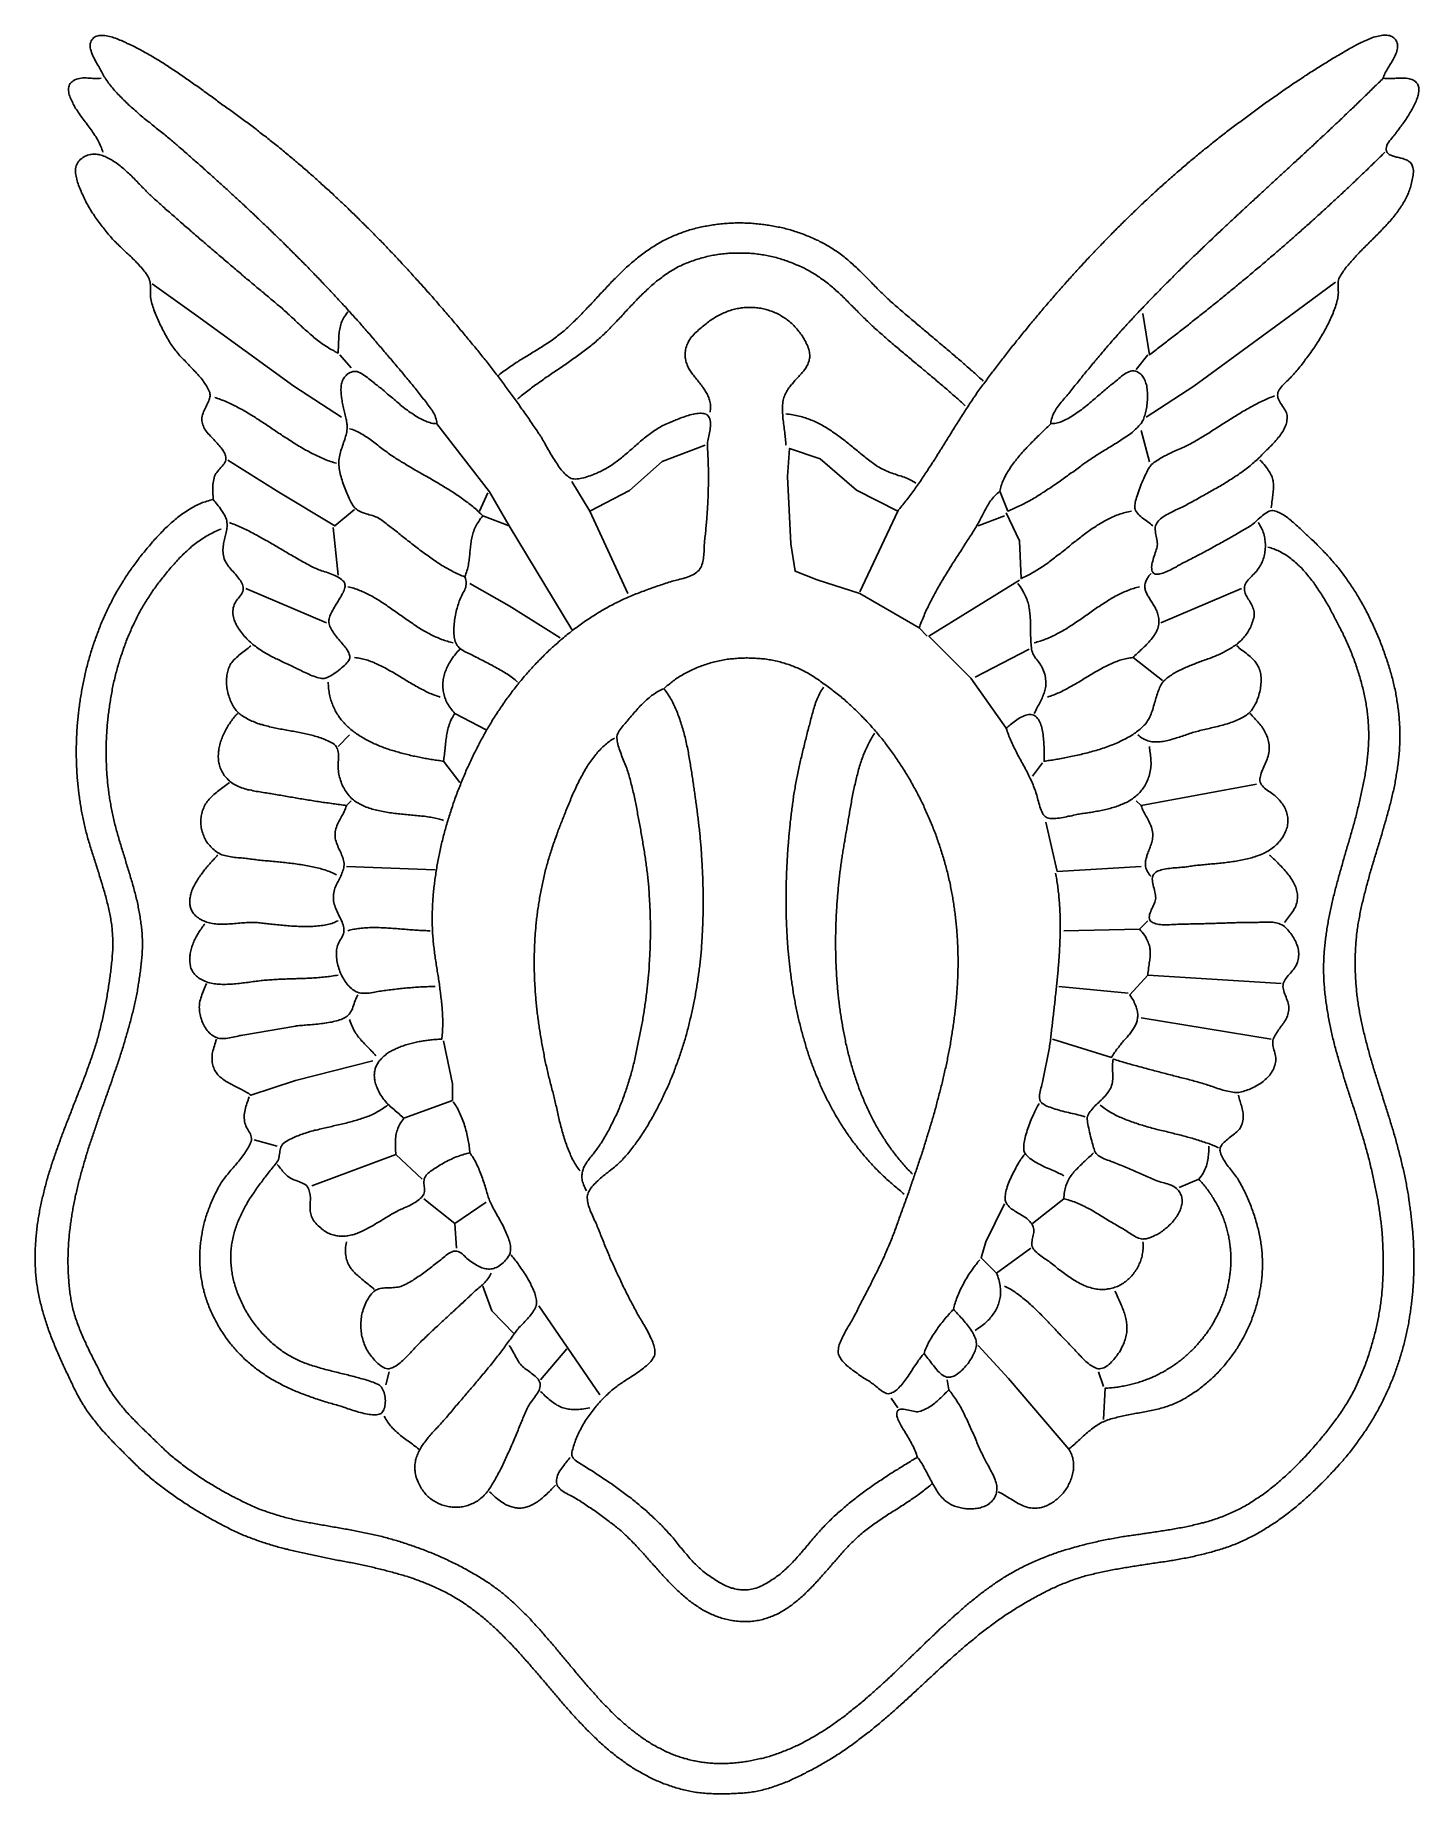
# Model space of a CAD drawing. Header units: millimetres. Extents: x 3 to 844, y 38 to 1106.
import ezdxf

# ---------------------------------------------------------------- set-up
doc = ezdxf.new("R2010")
doc.units = ezdxf.units.MM
doc.layers.add('0_0_0', color=3, linetype='Continuous')

msp = doc.modelspace()

# ---------------------------------------------------------------- linework, layer by layer
at = {"layer": '0_0_0'}
for points in [[(822.1, 1080.3), (821.4, 1079.6), (820.7, 1078.9), (820, 1078.2), (819.3, 1077.5), (818.6, 1076.8), (817.8, 1076.1), (817.1, 1075.4), (816.4, 1074.7), (815.7, 1074), (815, 1073.3), (814.3, 1072.6), (813.6, 1071.9), (812.8, 1071.2), (812.1, 1070.5), (811.4, 1069.8), (810.7, 1069.1), (810, 1068.4), (809.3, 1067.7), (808.5, 1067), (807.8, 1066.3), (807.1, 1065.6), (806.4, 1064.9), (805.6, 1064.2), (804.9, 1063.5), (804.2, 1062.8), (803.5, 1062.1), (802.8, 1061.4), (802, 1060.8), (801.3, 1060.1), (800.6, 1059.4), (799.9, 1058.7), (799.1, 1058), (798.4, 1057.3), (797.7, 1056.6), (797, 1055.9), (796.2, 1055.2), (795.5, 1054.5), (794.8, 1053.9), (794.1, 1053.2), (793.3, 1052.5), (792.6, 1051.8), (791.9, 1051.1), (791.1, 1050.4), (790.4, 1049.7), (789.7, 1049.1), (789, 1048.4), (788.2, 1047.7), (787.5, 1047), (786.8, 1046.3), (786, 1045.6), (785.3, 1045), (784.6, 1044.3), (783.8, 1043.6), (783.1, 1042.9), (782.4, 1042.2), (781.6, 1041.6), (780.9, 1040.9), (780.2, 1040.2), (779.5, 1039.5), (778.7, 1038.8), (778, 1038.1), (777.3, 1037.5), (776.5, 1036.8), (775.8, 1036.1), (775.1, 1035.4), (774.3, 1034.8), (773.6, 1034.1), (772.9, 1033.4), (772.1, 1032.7), (771.4, 1032), (770.6, 1031.4), (769.9, 1030.7), (769.2, 1030), (768.4, 1029.3), (767.7, 1028.6), (767, 1028), (766.2, 1027.3), (765.5, 1026.6), (764.8, 1025.9), (764, 1025.3), (763.3, 1024.6), (762.6, 1023.9), (761.8, 1023.2), (761.1, 1022.6), (760.4, 1021.9), (759.6, 1021.2), (758.9, 1020.5), (758.2, 1019.8), (757.4, 1019.2), (756.7, 1018.5), (755.9, 1017.8), (755.2, 1017.1), (754.5, 1016.5), (753.7, 1015.8), (753, 1015.1), (752.3, 1014.4), (751.5, 1013.8), (750.8, 1013.1), (750.1, 1012.4), (749.3, 1011.7), (748.6, 1011), (747.9, 1010.4), (747.1, 1009.7), (746.4, 1009), (745.7, 1008.3), (744.9, 1007.7), (744.2, 1007), (743.5, 1006.3), (742.7, 1005.6), (742, 1004.9), (741.2, 1004.3), (740.5, 1003.6), (739.8, 1002.9), (739, 1002.2), (738.3, 1001.5), (737.6, 1000.9), (736.9, 1000.2), (736.1, 999.5), (735.4, 998.8), (734.7, 998.2), (733.9, 997.5), (733.2, 996.8), (732.5, 996.1), (731.7, 995.4), (731, 994.7), (730.3, 994.1), (729.5, 993.4), (728.8, 992.7), (728.1, 992), (727.3, 991.3), (726.6, 990.6), (725.9, 990), (725.2, 989.3), (724.4, 988.6), (723.7, 987.9), (723, 987.2), (722.2, 986.5), (721.5, 985.9), (720.8, 985.2), (720.1, 984.5), (719.3, 983.8), (718.6, 983.1), (717.9, 982.4), (717.2, 981.7), (716.4, 981), (715.7, 980.4), (715, 979.7), (714.3, 979), (713.5, 978.3), (712.8, 977.6), (712.1, 976.9), (711.4, 976.2), (710.7, 975.5), (709.9, 974.8), (709.2, 974.1), (708.5, 973.4), (707.8, 972.7), (707.1, 972.1), (706.3, 971.4), (705.6, 970.7), (704.9, 970), (704.2, 969.3), (703.5, 968.6), (702.7, 967.9), (702, 967.2), (701.3, 966.5), (700.6, 965.8), (699.9, 965.1), (699.2, 964.4), (698.5, 963.7), (697.7, 963), (697, 962.3), (696.3, 961.6), (695.6, 960.9), (694.9, 960.2), (694.2, 959.4), (693.5, 958.7), (692.8, 958), (692.1, 957.3), (691.4, 956.6), (690.7, 955.9), (689.9, 955.2), (689.2, 954.5), (688.5, 953.8), (687.8, 953.1), (687.1, 952.4), (686.4, 951.6), (685.7, 950.9), (685, 950.2), (684.3, 949.5), (683.6, 948.8), (682.9, 948.1), (682.2, 947.3), (681.5, 946.6), (680.8, 945.9), (680.1, 945.2), (679.4, 944.5), (678.7, 943.7), (678, 943), (677.3, 942.3), (676.7, 941.6), (676, 940.8), (675.3, 940.1), (674.6, 939.4), (673.9, 938.7), (673.2, 937.9), (672.5, 937.2), (671.8, 936.5), (671.1, 935.7), (670.4, 935), (669.8, 934.3), (669.1, 933.5), (668.4, 932.8), (667.7, 932.1), (667, 931.3), (666.3, 930.6), (665.7, 929.8), (665, 929.1), (664.3, 928.3), (663.6, 927.6), (662.9, 926.8), (662.3, 926.1), (661.6, 925.3), (660.9, 924.6), (660.2, 923.8), (659.6, 923), (658.9, 922.3), (658.2, 921.5), (657.5, 920.8), (656.9, 920), (656.2, 919.2), (655.6, 918.5), (654.9, 917.7), (654.2, 916.9), (653.6, 916.2), (652.9, 915.4), (652.3, 914.6), (651.6, 913.8), (650.9, 913.1), (650.3, 912.3), (649.6, 911.5), (649, 910.7), (648.3, 910), (647.7, 909.2), (647, 908.4), (646.4, 907.6), (645.7, 906.9), (645.1, 906.1), (644.4, 905.3), (643.8, 904.5), (643.2, 903.7), (642.5, 902.9), (641.9, 902.2), (641.2, 901.4), (640.6, 900.6), (639.9, 899.8), (639.3, 899), (638.7, 898.2), (638, 897.4), (637.4, 896.6), (636.8, 895.9), (636.1, 895.1), (635.5, 894.3), (634.8, 893.5), (634.2, 892.7), (633.6, 891.9), (632.9, 891.1), (632.3, 890.3), (631.7, 889.6), (631.1, 888.8), (630.4, 888.1), (629.8, 887.3), (629.1, 886.6), (628.5, 885.8), (627.8, 885), (627.2, 884.3), (626.5, 883.5), (625.9, 882.7), (625.2, 881.9), (624.6, 881.1), (624.1, 880.3), (623.5, 879.4), (623, 878.6), (622.5, 877.7), (622, 876.9), (621.6, 876), (621.2, 875.1), (620.9, 874.2), (620.6, 873.2), (620.4, 872.3), (620.2, 871.3), (620.1, 870.3), (620.9, 870.4), (621.7, 870.4), (622.6, 870.5), (623.4, 870.7), (624.2, 870.9), (625.1, 871.1), (625.9, 871.4), (626.8, 871.7), (627.6, 872.1), (628.5, 872.5), (629.3, 872.9), (630.2, 873.3), (631.1, 873.8), (631.9, 874.3), (632.8, 874.8), (633.6, 875.3), (634.5, 875.9), (635.4, 876.5), (636.2, 877.1), (637.1, 877.7), (637.9, 878.3), (638.8, 878.9), (639.7, 879.6), (640.5, 880.3), (641.3, 880.9), (642.2, 881.6), (643, 882.3), (643.8, 883), (644.7, 883.7), (645.5, 884.4), (646.3, 885.1), (647.1, 885.7), (647.9, 886.4), (648.6, 887.1), (649.4, 887.8), (650.2, 888.4), (650.9, 889.1), (651.7, 889.7), (652.4, 890.3), (653.1, 891), (653.8, 891.5), (654.5, 892.1), (655.2, 892.7), (655.8, 893.2), (656.5, 893.7), (657.1, 894.2), (657.7, 894.7), (658.4, 895.2), (659.1, 895.8), (659.8, 896.5), (660.6, 897.1), (661.4, 897.8), (662.3, 898.5), (663.1, 899.2), (664, 899.9), (664.9, 900.5), (665.8, 901), (666.7, 901.5), (667.6, 901.9), (668.5, 902.2), (669.3, 902.4), (670.1, 902.5), (670.9, 902.4), (671.7, 902.3), (672.4, 902), (673.1, 901.7), (673.7, 901.3), (674.3, 900.9), (674.9, 900.4), (675.4, 899.9), (675.8, 899.3), (676.3, 898.7), (676.7, 898), (677, 897.3), (677.4, 896.5), (677.7, 895.7), (677.9, 894.9), (678.2, 894.1), (678.4, 893.2), (678.5, 892.3), (678.7, 891.3), (678.8, 890.4), (678.9, 889.5), (678.9, 888.5), (678.9, 887.5), (678.9, 886.5), (678.9, 885.5), (678.9, 884.6), (678.8, 883.6), (678.7, 882.6), (678.6, 881.6), (678.4, 880.7), (678.3, 879.7), (678.1, 878.8), (677.9, 877.9), (677.7, 877), (677.5, 876.1), (677.2, 875.3), (676.9, 874.5), (676.7, 873.8), (676.4, 873), (676, 872.3), (675.7, 871.7), (675.4, 871.1), (675.1, 870.6), (674.7, 870.1), (674.3, 869.6), (673.7, 869), (673.1, 868.3), (672.4, 867.7), (671.7, 867), (671, 866.4), (670.2, 865.7), (669.5, 865.1), (668.7, 864.5), (667.9, 863.9), (667, 863.3), (666.2, 862.7), (665.3, 862.1), (664.5, 861.5), (663.6, 860.9), (662.7, 860.3), (661.8, 859.8), (660.9, 859.2), (660, 858.6), (659.1, 858.1), (658.2, 857.5), (657.3, 857), (656.4, 856.4), (655.5, 855.9), (654.6, 855.3), (653.7, 854.8), (652.8, 854.3), (652, 853.7), (651.1, 853.2), (650.3, 852.7), (649.5, 852.2), (648.7, 851.7), (647.9, 851.2), (647.1, 850.7), (646.3, 850.1), (645.5, 849.6), (644.7, 849.1), (643.9, 848.5), (643.1, 848), (642.3, 847.4), (641.5, 846.8), (640.7, 846.3), (639.9, 845.7), (639.1, 845.1), (638.3, 844.6), (637.5, 844), (636.7, 843.4), (635.9, 842.8), (635.1, 842.2), (634.3, 841.6), (633.5, 841), (632.6, 840.5), (631.8, 839.9), (631, 839.3), (630.2, 838.7), (629.3, 838.1), (628.5, 837.5), (627.7, 836.9), (626.8, 836.3), (626, 835.7), (625.2, 835.1), (624.3, 834.5), (623.5, 833.9), (622.7, 833.4), (621.8, 832.8), (621, 832.2), (620.1, 831.6), (619.3, 831.1), (618.4, 830.5), (617.6, 829.9), (616.8, 829.4), (615.9, 828.8), (615, 828.3), (614.2, 827.7), (613.3, 827.2), (612.5, 826.7), (611.6, 826.1), (610.8, 825.6), (609.9, 825.1), (609, 824.6), (608.2, 824.1), (607.3, 823.6), (606.4, 823.1), (605.6, 822.6), (604.7, 822.2), (603.8, 821.7), (602.9, 821.3), (602.1, 820.8), (601.2, 820.4), (600.3, 820), (599.4, 819.6), (598.5, 819.2), (597.7, 818.8), (596.8, 818.4), (595.9, 818), (595, 817.7), (594.1, 817.3), (589.1, 829.3), (588.3, 828.6), (587.5, 827.9), (586.8, 827.2), (586.1, 826.5), (585.4, 825.8), (584.8, 825), (584.2, 824.2), (583.6, 823.5), (583, 822.7), (582.5, 821.9), (582, 821.1), (581.5, 820.2), (581, 819.4), (580.6, 818.6), (580.1, 817.7), (579.7, 816.9), (579.3, 816), (578.8, 815.2), (578.4, 814.3), (577.9, 813.4), (577.5, 812.6), (577, 811.7), (576.6, 810.8), (576.1, 810), (575.6, 809.1), (575.1, 808.2), (574.6, 807.3), (574, 806.5), (573.5, 805.6), (573, 804.8), (572.5, 804), (571.9, 803.1), (571.4, 802.3), (570.8, 801.5), (570.3, 800.6), (569.8, 799.8), (569.2, 798.9), (568.7, 798.1), (568.1, 797.3), (567.6, 796.4), (567.1, 795.6), (566.5, 794.7), (566, 793.9), (565.4, 793), (564.9, 792.2), (564.3, 791.4), (563.8, 790.5), (563.2, 789.7), (562.7, 788.8), (562.2, 788), (561.6, 787.1), (561.1, 786.3), (560.5, 785.4), (560, 784.6), (559.5, 783.7), (558.9, 782.9), (558.4, 782), (557.9, 781.2), (557.3, 780.3), (556.8, 779.4), (556.3, 778.6), (555.8, 777.7), (555.2, 776.9), (554.7, 776), (554.2, 775.1), (553.7, 774.3), (553.2, 773.4), (552.7, 772.5), (552.2, 771.7), (551.7, 770.8), (551.2, 769.9), (550.7, 769), (550.2, 768.2), (549.7, 767.3), (549.2, 766.4), (548.8, 765.5), (548.3, 764.6), (547.8, 763.7), (547.4, 762.8), (546.9, 761.9), (546.5, 761), (546, 760.1), (545.6, 759.2), (545.2, 758.3), (544.7, 757.4), (544.3, 756.5), (543.9, 755.6), (543.5, 754.7), (543.1, 753.8), (542.7, 752.9), (542.3, 751.9), (541.9, 751), (541.5, 750.1), (541.2, 749.1), (540.8, 748.2), (540.5, 747.3), (540.1, 746.3), (504.1, 767.1), (478.1, 775.6), (464.8, 780.7), (462.1, 797.3), (460.1, 838.3), (461.4, 855.4), (480.1, 849), (502.1, 830), (527.1, 817.3), (527.7, 818.1), (528.4, 818.8), (529, 819.6), (529.6, 820.4), (530.3, 821.1), (530.9, 821.9), (531.5, 822.7), (532.1, 823.5), (532.7, 824.2), (533.3, 825), (533.9, 825.8), (534.5, 826.6), (535.1, 827.4), (535.7, 828.2), (536.3, 829), (536.9, 829.8), (537.5, 830.6), (538, 831.4), (538.6, 832.2), (539.2, 833.1), (539.8, 833.9), (540.3, 834.7), (540.9, 835.5), (541.5, 836.4), (542, 837.2), (542.6, 838), (543.2, 838.9), (543.7, 839.7), (544.3, 840.5), (544.8, 841.4), (545.4, 842.2), (545.9, 843.1), (546.5, 843.9), (547, 844.8), (547.6, 845.6), (548.1, 846.5), (548.7, 847.3), (549.2, 848.2), (549.8, 849), (550.3, 849.9), (550.8, 850.7), (551.4, 851.6), (551.9, 852.4), (552.5, 853.3), (553, 854.2), (553.5, 855), (554.1, 855.9), (554.6, 856.7), (555.1, 857.6), (555.7, 858.5), (556.2, 859.3), (556.7, 860.2), (557.3, 861.1), (557.8, 861.9), (558.4, 862.8), (558.9, 863.6), (559.4, 864.5), (560, 865.4), (560.5, 866.2), (561, 867.1), (561.6, 868), (562.1, 868.8), (562.6, 869.7), (563.2, 870.5), (563.7, 871.4), (564.3, 872.2), (564.8, 873.1), (565.3, 874), (565.9, 874.8), (566.4, 875.7), (567, 876.5), (567.5, 877.4), (568.1, 878.2), (568.6, 879.1), (569.2, 879.9), (569.7, 880.7), (570.3, 881.6), (570.8, 882.4), (571.4, 883.3), (571.9, 884.1), (572.5, 884.9), (573, 885.8), (573.6, 886.6), (574.2, 887.4), (574.7, 888.2), (575.3, 889.1), (575.9, 889.9), (576.5, 890.7), (577, 891.5), (577.6, 892.3), (578.2, 893.1), (578.8, 893.9), (579.4, 894.7), (580, 895.5), (580.6, 896.3), (581.2, 897.1), (581.7, 897.9), (582.3, 898.7), (582.9, 899.5), (583.5, 900.3), (584.1, 901.1), (584.7, 901.9), (585.3, 902.6), (585.9, 903.4), (586.5, 904.2), (587.1, 905), (587.7, 905.8), (588.4, 906.6), (589, 907.4), (589.6, 908.2), (590.2, 908.9), (590.8, 909.7), (591.4, 910.5), (592, 911.3), (592.6, 912.1), (593.2, 912.9), (593.9, 913.6), (594.5, 914.4), (595.1, 915.2), (595.7, 916), (596.3, 916.8), (596.9, 917.6), (597.6, 918.3), (598.2, 919.1), (598.8, 919.9), (599.4, 920.7), (600.1, 921.5), (600.7, 922.2), (601.3, 923), (601.9, 923.8), (602.6, 924.6), (603.2, 925.3), (603.8, 926.1), (604.5, 926.9), (605.1, 927.7), (605.7, 928.4), (606.4, 929.2), (607, 930), (607.6, 930.8), (608.3, 931.5), (608.9, 932.3), (609.6, 933.1), (610.2, 933.9), (610.9, 934.6), (611.5, 935.4), (612.1, 936.2), (612.8, 936.9), (613.4, 937.7), (614.1, 938.5), (614.7, 939.2), (615.4, 940), (616, 940.8), (616.7, 941.5), (617.3, 942.3), (618, 943.1), (618.6, 943.8), (619.3, 944.6), (619.9, 945.3), (620.6, 946.1), (621.3, 946.9), (621.9, 947.6), (622.6, 948.4), (623.2, 949.1), (623.9, 949.9), (624.6, 950.7), (625.2, 951.4), (625.9, 952.2), (626.6, 952.9), (627.2, 953.7), (627.9, 954.4), (628.6, 955.2), (629.2, 955.9), (629.9, 956.7), (630.6, 957.4), (631.2, 958.2), (631.9, 958.9), (632.6, 959.7), (633.3, 960.4), (633.9, 961.2), (634.6, 961.9), (635.3, 962.7), (636, 963.4), (636.7, 964.2), (637.3, 964.9), (638, 965.7), (638.7, 966.4), (639.4, 967.1), (640.1, 967.9), (640.8, 968.6), (641.4, 969.4), (642.1, 970.1), (642.8, 970.8), (643.5, 971.6), (644.2, 972.3), (644.9, 973), (645.6, 973.8), (646.3, 974.5), (647, 975.2), (647.7, 976), (648.4, 976.7), (649.1, 977.4), (649.8, 978.1), (650.5, 978.9), (651.2, 979.6), (651.9, 980.3), (652.6, 981), (653.3, 981.8), (654, 982.5), (654.7, 983.2), (655.4, 983.9), (656.1, 984.6), (656.8, 985.4), (657.5, 986.1), (658.2, 986.8), (658.9, 987.5), (659.6, 988.2), (660.3, 988.9), (661, 989.7), (661.8, 990.4), (662.5, 991.1), (663.2, 991.8), (663.9, 992.5), (664.6, 993.2), (665.3, 993.9), (666.1, 994.6), (666.8, 995.3), (667.5, 996), (668.2, 996.7), (668.9, 997.4), (669.7, 998.1), (670.4, 998.8), (671.1, 999.5), (671.8, 1000.2), (672.6, 1000.9), (673.3, 1001.6), (674, 1002.3), (674.7, 1003), (675.5, 1003.7), (676.2, 1004.4), (676.9, 1005.1), (677.7, 1005.7), (678.4, 1006.4), (679.1, 1007.1), (679.9, 1007.8), (680.6, 1008.5), (681.3, 1009.2), (682.1, 1009.8), (682.8, 1010.5), (683.5, 1011.2), (684.3, 1011.9), (685, 1012.6), (685.8, 1013.2), (686.5, 1013.9), (687.3, 1014.6), (688, 1015.2), (688.7, 1015.9), (689.5, 1016.6), (690.2, 1017.2), (691, 1017.9), (691.7, 1018.6), (692.5, 1019.2), (693.2, 1019.9), (694, 1020.6), (694.7, 1021.2), (695.5, 1021.9), (696.2, 1022.5), (697, 1023.2), (697.7, 1023.8), (698.5, 1024.5), (699.3, 1025.1), (700, 1025.8), (700.8, 1026.4), (701.5, 1027.1), (702.3, 1027.7), (703.1, 1028.4), (703.8, 1029), (704.6, 1029.7), (705.3, 1030.3), (706.1, 1031), (706.9, 1031.6), (707.6, 1032.2), (708.4, 1032.9), (709.2, 1033.5), (709.9, 1034.1), (710.7, 1034.8), (711.5, 1035.4), (712.2, 1036), (713, 1036.6), (713.8, 1037.3), (714.6, 1037.9), (715.3, 1038.5), (716.1, 1039.1), (716.9, 1039.8), (717.7, 1040.4), (718.4, 1041), (719.2, 1041.6), (720, 1042.2), (720.8, 1042.8), (721.6, 1043.4), (722.3, 1044.1), (723.1, 1044.7), (723.9, 1045.3), (724.7, 1045.9), (725.5, 1046.5), (726.3, 1047.1), (727, 1047.7), (727.8, 1048.3), (728.6, 1048.9), (729.4, 1049.5), (730.2, 1050.1), (731, 1050.7), (731.8, 1051.3), (732.6, 1051.9), (733.4, 1052.5), (734.2, 1053.1), (735, 1053.7), (735.8, 1054.3), (736.6, 1054.9), (737.4, 1055.5), (738.2, 1056.1), (739, 1056.7), (739.8, 1057.3), (740.6, 1057.9), (741.4, 1058.5), (742.3, 1059.1), (743.1, 1059.7), (743.9, 1060.3), (744.7, 1060.9), (745.5, 1061.5), (746.3, 1062.1), (747.1, 1062.7), (748, 1063.3), (748.8, 1063.9), (749.6, 1064.5), (750.4, 1065.1), (751.3, 1065.7), (752.1, 1066.2), (752.9, 1066.8), (753.7, 1067.4), (754.6, 1068), (755.4, 1068.6), (756.2, 1069.2), (757, 1069.7), (757.9, 1070.3), (758.7, 1070.9), (759.5, 1071.5), (760.4, 1072.1), (761.2, 1072.6), (762, 1073.2), (762.9, 1073.8), (763.7, 1074.4), (764.5, 1074.9), (765.4, 1075.5), (766.2, 1076.1), (767.1, 1076.6), (767.9, 1077.2), (768.7, 1077.8), (769.6, 1078.3), (770.4, 1078.9), (771.3, 1079.4), (772.1, 1080), (773, 1080.6), (773.8, 1081.1), (774.6, 1081.7), (775.5, 1082.2), (776.3, 1082.8), (777.2, 1083.3), (778, 1083.9), (778.9, 1084.4), (779.7, 1084.9), (780.6, 1085.5), (781.4, 1086), (782.3, 1086.6), (783.1, 1087.1), (784, 1087.6), (784.8, 1088.2), (785.7, 1088.7), (786.5, 1089.2), (787.4, 1089.7), (788.3, 1090.3), (789.1, 1090.8), (790, 1091.3), (790.8, 1091.8), (791.7, 1092.4), (792.5, 1092.9), (793.4, 1093.4), (794.2, 1093.9), (795.1, 1094.4), (796, 1094.9), (796.8, 1095.4), (797.7, 1095.9), (798.5, 1096.4), (799.4, 1096.9), (800.3, 1097.4), (801.1, 1097.9), (801.6, 1098.2), (802.1, 1098.5), (802.7, 1098.8), (803.4, 1099.2), (804.1, 1099.6), (804.8, 1100), (805.5, 1100.4), (806.3, 1100.8), (807.1, 1101.2), (808, 1101.6), (808.8, 1102.1), (809.7, 1102.5), (810.6, 1102.9), (811.6, 1103.3), (812.5, 1103.7), (813.4, 1104.1), (814.4, 1104.5), (815.3, 1104.8), (816.3, 1105.2), (817.2, 1105.5), (818.2, 1105.7), (819.1, 1105.9), (820.1, 1106.1), (821, 1106.3), (821.9, 1106.4), (822.7, 1106.5), (823.6, 1106.5), (824.4, 1106.4), (825.2, 1106.3), (825.9, 1106.2), (826.7, 1105.9), (827.3, 1105.6), (828, 1105.3), (828.6, 1104.9), (829.1, 1104.3), (829.6, 1103.8), (830.1, 1103.1), (830.4, 1102.4), (830.7, 1101.6), (830.9, 1100.9), (830.9, 1100.1), (830.9, 1099.3), (830.8, 1098.5), (830.7, 1097.7), (830.4, 1096.8), (830.2, 1096), (829.8, 1095.1), (829.4, 1094.2), (829, 1093.4), (828.6, 1092.5), (828.1, 1091.6), (827.6, 1090.7), (827.1, 1089.8), (826.6, 1089), (826, 1088.1), (825.5, 1087.3), (825, 1086.4), (824.5, 1085.6), (824.1, 1084.8), (823.6, 1084), (823.2, 1083.2), (822.9, 1082.4), (822.6, 1081.7), (822.3, 1081), (822.1, 1080.3), (823.1, 1080.2), (824.1, 1080.1), (825.1, 1080.1), (826.1, 1080.1), (827.1, 1080.1), (828.1, 1080.1), (829.1, 1080.2), (830.1, 1080.3), (831.1, 1080.3), (832.1, 1080.4), (833.1, 1080.4), (834.1, 1080.4), (835.1, 1080.4), (836.1, 1080.3), (837.1, 1080.2), (838, 1080), (838.8, 1079.8), (839.5, 1079.6), (840.2, 1079.3), (840.8, 1079), (841.3, 1078.6), (841.8, 1078.3), (842.2, 1077.8), (842.6, 1077.4), (842.9, 1076.9), (843.2, 1076.4), (843.4, 1075.9), (843.5, 1075.3), (843.7, 1074.7), (843.7, 1074.1), (843.8, 1073.5), (843.8, 1072.9), (843.7, 1072.2), (843.6, 1071.5), (843.5, 1070.8), (843.3, 1070.1), (843.1, 1069.4), (842.9, 1068.6), (842.7, 1067.9), (842.4, 1067.1), (842.1, 1066.3), (841.7, 1065.5), (841.4, 1064.8), (841, 1064), (840.6, 1063.2), (840.2, 1062.4), (839.8, 1061.6), (839.3, 1060.8), (838.9, 1060), (838.4, 1059.2), (837.9, 1058.5), (837.4, 1057.7), (836.9, 1056.9), (836.5, 1056.2), (836, 1055.4), (835.5, 1054.7), (835, 1054), (834.5, 1053.2), (834, 1052.6), (833.5, 1051.9), (833, 1051.2), (832.5, 1050.6), (832.1, 1050), (831.7, 1049.4), (831.2, 1048.8), (830.8, 1048.3), (830.4, 1047.8), (830, 1047.3), (829.7, 1046.8), (829.4, 1046.4), (829.1, 1046), (828.8, 1045.7), (828.5, 1045.3), (828, 1044.6), (827.4, 1043.9), (826.7, 1043.1), (826, 1042.2), (825.4, 1041.3), (824.8, 1040.4), (824.4, 1039.4), (824.1, 1038.5), (823.9, 1037.5), (824, 1036.6), (824.1, 1036.1), (824.4, 1035.6), (824.6, 1035.1), (824.9, 1034.7), (825.3, 1034.4), (825.7, 1034), (826.2, 1033.8), (826.7, 1033.5), (827.2, 1033.3), (827.8, 1033.1), (828.4, 1032.9), (829, 1032.7), (829.6, 1032.6), (830.3, 1032.4), (830.9, 1032.3), (831.6, 1032.1), (832.2, 1032), (832.9, 1031.8), (833.6, 1031.6), (834.2, 1031.5), (834.9, 1031.2), (835.5, 1031), (836.1, 1030.8), (836.7, 1030.5), (837.2, 1030.2), (837.8, 1029.8), (838.2, 1029.4), (838.7, 1029), (839.1, 1028.5), (839.5, 1027.9), (839.8, 1027.3), (840, 1026.7), (840.2, 1026), (840.4, 1025.2), (840.5, 1024.3), (840.5, 1023.3), (840.4, 1022.3), (840.3, 1021.4), (840.2, 1020.4), (840, 1019.5), (839.8, 1018.5), (839.6, 1017.6), (839.4, 1016.7), (839.2, 1015.8), (838.9, 1014.9), (838.7, 1014), (838.4, 1013.1), (838.1, 1012.3), (837.7, 1011.4), (837.4, 1010.6), (837, 1009.7), (836.6, 1008.9), (836.3, 1008.1), (835.8, 1007.2), (835.4, 1006.4), (835, 1005.6), (834.5, 1004.8), (834, 1004), (833.6, 1003.2), (833.1, 1002.5), (832.6, 1001.7), (832, 1000.9), (831.5, 1000.2), (831, 999.4), (830.4, 998.6), (829.8, 997.9), (829.3, 997.2), (828.7, 996.4), (828.1, 995.7), (827.5, 995), (826.9, 994.2), (826.3, 993.5), (825.6, 992.8), (825, 992.1), (824.4, 991.4), (823.7, 990.7), (823.1, 990), (822.4, 989.3), (821.7, 988.6), (821.1, 987.9), (820.4, 987.2), (819.7, 986.5), (819.1, 985.8), (818.4, 985.1), (817.7, 984.5), (817, 983.8), (816.3, 983.1), (815.7, 982.4), (815, 981.7), (814.3, 981.1), (813.6, 980.4), (812.9, 979.7), (812.3, 979.1), (811.6, 978.4), (810.9, 977.7), (810.2, 977), (809.6, 976.4), (808.9, 975.7), (808.2, 975), (807.6, 974.3), (806.9, 973.6), (806.3, 973), (805.6, 972.3), (805, 971.6), (804.4, 970.9), (803.8, 970.2), (803.2, 969.6), (802.6, 968.9), (802, 968.2), (801.4, 967.5), (800.8, 966.8), (800.2, 966.1), (799.7, 965.4), (799.1, 964.7), (798.6, 963.9), (798.1, 963.2), (797.6, 962.5), (797.1, 961.8), (796.6, 961.1), (796.1, 960.3), (795.6, 959.4), (795.2, 958.5), (795, 957.6), (794.8, 956.7), (794.7, 955.8), (794.7, 954.9), (794.7, 954), (794.7, 953), (794.8, 952.1), (794.8, 951.2), (794.9, 950.2), (794.8, 949.3), (794.8, 948.3), (794.6, 947.3), (794.5, 946.3), (794.2, 945.4), (794, 944.4), (793.7, 943.4), (793.4, 942.4), (793.1, 941.4), (792.8, 940.4), (792.4, 939.5), (792, 938.5), (791.7, 937.5), (791.3, 936.6), (790.8, 935.6), (790.4, 934.6), (790, 933.7), (789.5, 932.7), (789.1, 931.8), (788.6, 930.9), (788.1, 930), (787.7, 929.1), (787.2, 928.2), (786.7, 927.3), (786.2, 926.4), (785.8, 925.6), (785.3, 924.7), (784.7, 923.8), (784.2, 922.9), (783.7, 922.1), (783.2, 921.2), (782.7, 920.4), (782.1, 919.5), (781.6, 918.7), (781, 917.9), (780.5, 917), (779.9, 916.2), (779.3, 915.4), (778.8, 914.6), (778.2, 913.7), (777.6, 912.9), (777, 912.1), (776.4, 911.3), (775.8, 910.5), (775.2, 909.7), (774.6, 908.9), (774, 908.1), (773.4, 907.3), (772.8, 906.6), (772.2, 905.8), (771.5, 905), (770.9, 904.2), (770.3, 903.4), (769.6, 902.7), (769, 901.9), (768.3, 901.1), (767.7, 900.3), (767.1, 899.7), (766.4, 899), (765.7, 898.3), (765, 897.6), (764.3, 896.9), (763.6, 896.2), (762.8, 895.5), (762.1, 894.8), (761.4, 894), (760.7, 893.3), (760.1, 892.5), (759.5, 891.8), (759, 891), (758.5, 890.2), (758.2, 889.3), (758, 888.5), (757.9, 887.7), (758, 886.9), (758.2, 886.1), (758.5, 885.2), (758.9, 884.4), (759.3, 883.6), (759.8, 882.8), (760.4, 882), (760.9, 881.1), (761.5, 880.3), (762, 879.5), (762.5, 878.7), (762.9, 877.8), (763.3, 877), (763.5, 876.2), (763.7, 875.3), (763.7, 874.4), (763.7, 873.5), (763.6, 872.6), (763.5, 871.7), (763.3, 870.8), (763.1, 869.9), (762.8, 869.1), (762.4, 868.2), (762, 867.3), (761.6, 866.5), (761.1, 865.7), (760.6, 864.8), (760, 864), (759.5, 863.2), (758.9, 862.4), (758.2, 861.7), (757.6, 860.9), (756.9, 860.1), (756.3, 859.4), (755.6, 858.7), (754.9, 857.9), (754.2, 857.2), (753.5, 856.5), (752.8, 855.9), (752.2, 855.2), (751.5, 854.5), (750.8, 853.9), (750.2, 853.2), (749.6, 852.6), (749, 852), (748.4, 851.4), (747.7, 850.7), (747.1, 850), (746.4, 849.4), (745.7, 848.7), (745, 848), (744.2, 847.4), (743.5, 846.7), (742.8, 846.1), (742, 845.5), (741.3, 844.8), (740.5, 844.2), (739.7, 843.6), (738.9, 843), (738.1, 842.4), (737.3, 841.8), (736.5, 841.2), (735.7, 840.6), (734.9, 840.1), (734.1, 839.5), (733.3, 838.9), (732.4, 838.4), (731.6, 837.8), (730.7, 837.3), (729.9, 836.7), (729, 836.2), (728.2, 835.6), (727.3, 835.1), (726.5, 834.6), (725.6, 834.1), (724.7, 833.5), (723.9, 833), (723, 832.5), (722.1, 832), (721.2, 831.5), (720.4, 831), (719.5, 830.5), (718.6, 830), (717.7, 829.5), (716.8, 829), (716, 828.5), (715.1, 828), (714.2, 827.5), (713.3, 827), (712.5, 826.6), (711.6, 826.1), (710.7, 825.6), (709.9, 825.1), (709, 824.6), (708.2, 824.2), (707.3, 823.7), (706.5, 823.2), (705.6, 822.7), (704.8, 822.3), (703.9, 821.8), (703.1, 821.3), (702.4, 820.9), (701.6, 820.5), (700.8, 820.1), (699.9, 819.7), (699, 819.3), (698.1, 818.9), (697.1, 818.4), (696.2, 818), (695.2, 817.5), (694.2, 817), (693.2, 816.5), (692.2, 816), (691.2, 815.5), (690.3, 814.9), (689.4, 814.4), (688.5, 813.8), (687.7, 813.2), (686.9, 812.6), (686.2, 812), (685.5, 811.3), (685, 810.6), (684.5, 809.9), (684.1, 809.2), (683.8, 808.4), (683.6, 807.6), (683.6, 806.7), (683.6, 805.8), (683.7, 804.9), (683.8, 803.9), (684, 802.9), (684.2, 802), (684.4, 801), (684.6, 800), (684.7, 799.1), (684.8, 798.1), (684.9, 797.2), (684.8, 796.3), (684.7, 795.5), (684.5, 794.7), (684.2, 793.8), (684, 792.9), (683.6, 791.9), (683.3, 790.9), (683, 789.9), (682.6, 788.9), (682.3, 787.9), (682.1, 786.9), (681.8, 785.9), (681.6, 785), (681.5, 784), (681.4, 783.1), (681.5, 782.2), (681.6, 781.4), (681.8, 780.6), (682.1, 780.1), (682.5, 779.6), (683, 779.3), (683.6, 779), (684.2, 778.9), (685, 778.9), (685.7, 779), (686.5, 779.1), (687.4, 779.3), (688.3, 779.6), (689.2, 779.9), (690.2, 780.3), (691.1, 780.7), (692, 781.2), (693, 781.6), (693.9, 782.1), (694.8, 782.6), (695.7, 783), (696.5, 783.5), (697.2, 784), (698, 784.4), (698.6, 784.7), (699.2, 785.1), (699.7, 785.4), (700.1, 785.6), (701, 786), (701.9, 786.5), (702.8, 786.9), (703.8, 787.4), (704.7, 787.9), (705.6, 788.3), (706.5, 788.8), (707.4, 789.3), (708.3, 789.7), (709.2, 790.2), (710.1, 790.7), (711, 791.2), (711.9, 791.6), (712.8, 792.1), (713.7, 792.6), (714.6, 793.1), (715.5, 793.5), (716.4, 794), (717.3, 794.5), (718.1, 795), (719, 795.5), (719.9, 796), (720.8, 796.5), (721.7, 796.9), (722.6, 797.4), (723.5, 797.9), (724.4, 798.4), (725.3, 798.9), (726.1, 799.4), (727, 799.9), (727.9, 800.4), (728.8, 800.9), (729.7, 801.4), (730.6, 801.9), (731.4, 802.4), (732.3, 802.9), (733.2, 803.4), (734.1, 804), (735, 804.5), (735.8, 805), (736.7, 805.5), (737.6, 806), (738.5, 806.5), (739.4, 807.1), (740.2, 807.6), (741.1, 808.1), (741.8, 808.5), (742.4, 809), (743.2, 809.6), (743.9, 810.2), (744.7, 810.9), (745.4, 811.6), (746.2, 812.4), (747.1, 813.1), (747.9, 813.8), (748.7, 814.5), (749.6, 815.2), (750.4, 815.8), (751.2, 816.3), (752, 816.8), (752.8, 817.2), (753.6, 817.4), (754.4, 817.6), (755.1, 817.6), (755.9, 817.5), (756.6, 817.3), (757.4, 817.1), (758.2, 816.7), (759, 816.4), (759.9, 815.9), (760.7, 815.4), (761.6, 814.9), (762.4, 814.3), (763.3, 813.7), (764.2, 813.1), (765, 812.4), (765.9, 811.7), (766.7, 811), (767.6, 810.3), (768.4, 809.6), (769.2, 808.8), (770, 808.1), (770.8, 807.4), (771.6, 806.7), (772.3, 806), (773, 805.3), (773.7, 804.6), (774.4, 804), (775, 803.4), (775.6, 802.9), (776.1, 802.4), (776.9, 801.7), (777.6, 801), (778.4, 800.3), (779.2, 799.6), (779.9, 798.9), (780.6, 798.2), (781.4, 797.5), (782.1, 796.8), (782.8, 796), (783.5, 795.3), (784.2, 794.6), (784.9, 793.9), (785.6, 793.2), (786.3, 792.4), (787, 791.7), (787.7, 791), (788.3, 790.3), (789, 789.5), (789.7, 788.8), (790.3, 788.1), (791, 787.3), (791.6, 786.6), (792.2, 785.9), (792.9, 785.1), (793.5, 784.4), (794.1, 783.6), (794.7, 782.9), (795.3, 782.1), (795.9, 781.3), (796.5, 780.6), (797.1, 779.8), (797.7, 779), (798.3, 778.3), (798.8, 777.5), (799.4, 776.7), (800, 775.9), (800.5, 775.1), (801.1, 774.3), (801.6, 773.5), (802.2, 772.7), (802.7, 771.9), (803.3, 771.1), (803.8, 770.3), (804.3, 769.5), (804.8, 768.7), (805.4, 767.8), (805.9, 767), (806.4, 766.2), (806.9, 765.3), (807.4, 764.5), (807.9, 763.6), (808.4, 762.8), (808.9, 761.9), (809.4, 761), (809.9, 760.2), (810.3, 759.3), (810.8, 758.4), (811.3, 757.5), (811.7, 756.6), (812.2, 755.7), (812.7, 754.8), (813.1, 753.9), (813.6, 753), (814, 752.1), (814.5, 751.1), (814.9, 750.2), (815.4, 749.3), (815.8, 748.3), (816.2, 747.4), (816.6, 746.5), (817, 745.6), (817.4, 744.7), (817.8, 743.8), (818.2, 742.8), (818.6, 741.9), (819, 741), (819.4, 740.1), (819.8, 739.2), (820.2, 738.2), (820.5, 737.3), (820.9, 736.4), (821.3, 735.4), (821.6, 734.5), (822, 733.6), (822.3, 732.6), (822.7, 731.7), (823, 730.8), (823.3, 729.8), (823.6, 728.9), (824, 728), (824.3, 727), (824.6, 726.1), (824.9, 725.1), (825.2, 724.2), (825.5, 723.2), (825.8, 722.3), (826.1, 721.3), (826.4, 720.4), (826.6, 719.4), (826.9, 718.5), (827.2, 717.5), (827.4, 716.6), (827.7, 715.6), (827.9, 714.7), (828.2, 713.7), (828.4, 712.7), (828.6, 711.8), (828.8, 710.8), (829, 709.8), (829.3, 708.9), (829.5, 707.9), (829.7, 706.9), (829.8, 706), (830, 705), (830.2, 704), (830.4, 703.1), (830.5, 702.1), (830.7, 701.1), (830.8, 700.1), (831, 699.2), (831.1, 698.2), (831.2, 697.2), (831.4, 696.2), (831.5, 695.2), (831.6, 694.2), (831.7, 693.3), (831.8, 692.3), (831.9, 691.3), (831.9, 690.3), (832, 689.3), (832.1, 688.3), (832.1, 687.3), (832.2, 686.3), (832.2, 685.3), (832.3, 684.3), (832.3, 683.4), (832.3, 682.4), (832.3, 681.4), (832.3, 680.4), (832.3, 679.4), (832.3, 678.4), (832.3, 677.4), (832.2, 676.4), (832.2, 675.3), (832.1, 674.3), (832.1, 673.3), (832, 672.3), (832, 671.3), (831.9, 670.4), (831.8, 669.4), (831.7, 668.4), (831.6, 667.4), (831.5, 666.5), (831.4, 665.5), (831.3, 664.5), (831.2, 663.6), (831, 662.6), (830.9, 661.6), (830.8, 660.7), (830.6, 659.7), (830.5, 658.7), (830.3, 657.8), (830.1, 656.8), (830, 655.8), (829.8, 654.9), (829.6, 653.9), (829.4, 653), (829.3, 652), (829.1, 651.1), (828.9, 650.1), (828.7, 649.1), (828.5, 648.2), (828.3, 647.2), (828, 646.3), (827.8, 645.3), (827.6, 644.4), (827.4, 643.4), (827.2, 642.5), (826.9, 641.5), (826.7, 640.6), (826.5, 639.6), (826.2, 638.7), (826, 637.7), (825.7, 636.8), (825.5, 635.8), (825.2, 634.9), (825, 633.9), (824.7, 633), (824.4, 632), (824.2, 631.1), (823.9, 630.1), (823.7, 629.2), (823.4, 628.3), (823.1, 627.3), (822.8, 626.4), (822.6, 625.4), (822.3, 624.5), (822, 623.5), (821.7, 622.6), (821.5, 621.7), (821.2, 620.7), (820.9, 619.8), (820.6, 618.8), (820.3, 617.9), (820.1, 616.9), (819.8, 616), (819.5, 615.1), (819.2, 614.1), (818.9, 613.2), (818.6, 612.2), (818.3, 611.3), (818.1, 610.4), (817.8, 609.4), (817.5, 608.5), (817.2, 607.5), (816.9, 606.6), (816.6, 605.7), (816.4, 604.7), (816.1, 603.8), (815.8, 602.8), (815.5, 601.9), (815.2, 600.9), (815, 600), (814.7, 599.1), (814.4, 598.1), (814.1, 597.2), (813.9, 596.2), (813.6, 595.3), (813.3, 594.3), (813.1, 593.4), (812.8, 592.5), (812.6, 591.5), (812.3, 590.6), (812, 589.6), (811.8, 588.7), (811.5, 587.7), (811.3, 586.8), (811.1, 585.8), (810.8, 584.9), (810.6, 583.9), (810.3, 583), (810.1, 582), (809.9, 581.1), (809.7, 580.1), (809.4, 579.2), (809.2, 578.2), (809, 577.3), (808.8, 576.3), (808.6, 575.4), (808.4, 574.4), (808.2, 573.5), (808, 572.5), (807.9, 571.6), (807.7, 570.6), (807.5, 569.6), (807.3, 568.7), (807.2, 567.7), (807, 566.8), (806.8, 565.8), (806.7, 564.8), (806.6, 563.9), (806.4, 562.9), (806.3, 562), (806.2, 561), (806, 560), (805.9, 559.1), (805.8, 558.1), (805.7, 557.1), (805.6, 556.1), (805.5, 555.2), (805.5, 554.2), (805.4, 553.2), (805.3, 552.3), (805.3, 551.3), (805.2, 550.3), (805.2, 549.3), (805.1, 548.3), (805.1, 547.3), (805, 546.2), (805, 545.2), (805, 544.2), (805, 543.2), (805, 542.1), (805, 541.1), (805, 540.1), (805.1, 539.1), (805.1, 538.1), (805.1, 537.1), (805.2, 536.1), (805.2, 535.1), (805.3, 534.1), (805.3, 533.1), (805.4, 532.1), (805.5, 531.1), (805.5, 530.1), (805.6, 529.1), (805.7, 528.1), (805.8, 527.1), (805.9, 526.2), (806, 525.2), (806.1, 524.2), (806.2, 523.2), (806.4, 522.2), (806.5, 521.3), (806.6, 520.3), (806.7, 519.3), (806.9, 518.4), (807, 517.4), (807.2, 516.4), (807.3, 515.5), (807.5, 514.5), (807.7, 513.5), (807.8, 512.6), (808, 511.6), (808.2, 510.7), (808.4, 509.7), (808.6, 508.7), (808.8, 507.8), (809, 506.8), (809.2, 505.9), (809.4, 504.9), (809.6, 504), (809.8, 503), (810, 502.1), (810.2, 501.1), (810.4, 500.2), (810.7, 499.2), (810.9, 498.3), (811.1, 497.4), (811.4, 496.4), (811.6, 495.5), (811.8, 494.5), (812.1, 493.6), (812.3, 492.7), (812.6, 491.7), (812.8, 490.8), (813.1, 489.8), (813.4, 488.9), (813.6, 488), (813.9, 487), (814.1, 486.1), (814.4, 485.2), (814.7, 484.2), (815, 483.3), (815.2, 482.4), (815.5, 481.4), (815.8, 480.5), (816.1, 479.6), (816.3, 478.6), (816.6, 477.7), (816.9, 476.8), (817.2, 475.8), (817.5, 474.9), (817.8, 474), (818.1, 473), (818.4, 472.1), (818.6, 471.2), (818.9, 470.2), (819.2, 469.3), (819.5, 468.3), (819.8, 467.4), (820.1, 466.5), (820.4, 465.5), (820.7, 464.6), (821, 463.7), (821.3, 462.7), (821.6, 461.8), (821.9, 460.9), (822.2, 459.9), (822.5, 459), (822.8, 458), (823.1, 457.1), (823.4, 456.2), (823.7, 455.2), (824, 454.3), (824.3, 453.3), (824.6, 452.4), (824.9, 451.4), (825.2, 450.5), (825.5, 449.5), (825.8, 448.6), (826.1, 447.7), (826.4, 446.7), (826.6, 445.8), (826.9, 444.8), (827.2, 443.8), (827.5, 442.9), (827.8, 441.9), (828.1, 441), (828.4, 440), (828.6, 439.1), (828.9, 438.1), (829.2, 437.1), (829.5, 436.2), (829.7, 435.2), (830, 434.2), (830.3, 433.3), (830.6, 432.3), (830.8, 431.3), (831.1, 430.4), (831.3, 429.4), (831.6, 428.5), (831.8, 427.5), (832.1, 426.5), (832.3, 425.6), (832.6, 424.6), (832.8, 423.7), (833, 422.7), (833.3, 421.7), (833.5, 420.8), (833.7, 419.8), (833.9, 418.9), (834.2, 417.9), (834.4, 416.9), (834.6, 416), (834.8, 415), (835, 414.1), (835.2, 413.1), (835.4, 412.1), (835.6, 411.2), (835.8, 410.2), (836, 409.3), (836.2, 408.3), (836.3, 407.3), (836.5, 406.4), (836.7, 405.4), (836.9, 404.4), (837, 403.5), (837.2, 402.5), (837.4, 401.6), (837.5, 400.6), (837.7, 399.6), (837.8, 398.7), (838, 397.7), (838.1, 396.8), (838.2, 395.8), (838.4, 394.9), (838.5, 393.9), (838.6, 392.9), (838.8, 392), (838.9, 391), (839, 390.1), (839.1, 389.1), (839.2, 388.1), (839.3, 387.2), (839.4, 386.2), (839.5, 385.3), (839.6, 384.3), (839.7, 383.4), (839.8, 382.4), (839.9, 381.4), (840, 380.5), (840.1, 379.5), (840.1, 378.6), (840.2, 377.6), (840.3, 376.7), (840.3, 375.7), (840.4, 374.8), (840.5, 373.8), (840.5, 372.9), (840.6, 371.9), (840.6, 371), (840.6, 370), (840.7, 369.1), (840.7, 368.1), (840.7, 367.2), (840.8, 366.2), (840.8, 365.3), (840.8, 364.3), (840.8, 363.4), (840.8, 362.4), (840.8, 361.5), (840.8, 360.5), (840.8, 359.6), (840.8, 358.6), (840.8, 357.7), (840.8, 356.7), (840.8, 355.8), (840.7, 354.9), (840.7, 353.9), (840.7, 353), (840.6, 352), (840.6, 351.1), (840.6, 350.1), (840.5, 349.2), (840.5, 348.3), (840.4, 347.3), (840.3, 346.4), (840.3, 345.5), (840.2, 344.5), (840.1, 343.6), (840.1, 342.7), (840, 341.7), (839.9, 340.8), (839.8, 339.9), (839.7, 338.9), (839.6, 338), (839.5, 337.1), (839.4, 336.1), (839.3, 335.2), (839.2, 334.3), (839, 333.4), (838.9, 332.4), (838.8, 331.5), (838.7, 330.6), (838.5, 329.7), (838.4, 328.7), (838.2, 327.8), (838.1, 326.9), (837.9, 326), (837.8, 325.1), (837.6, 324.1), (837.4, 323.2), (837.2, 322.3), (837.1, 321.4), (836.9, 320.5), (836.7, 319.6), (836.5, 318.7), (836.3, 317.7), (836.1, 316.8), (835.9, 315.9), (835.7, 315), (835.5, 314.1), (835.3, 313.2), (835, 312.3), (834.8, 311.4), (834.6, 310.5), (834.3, 309.6), (834.1, 308.7), (833.8, 307.8), (833.6, 306.9), (833.3, 306), (833.1, 305.1), (832.8, 304.2), (832.5, 303.3), (832.3, 302.4), (832, 301.5), (831.7, 300.6), (831.4, 299.8), (831.1, 298.9), (830.8, 298), (830.5, 297.1), (830.2, 296.2), (829.9, 295.3), (829.5, 294.5), (829.2, 293.6), (828.9, 292.7), (828.6, 291.8), (828.2, 290.9), (827.9, 290.1), (827.5, 289.2), (827.2, 288.3), (826.8, 287.5), (826.4, 286.6), (826.1, 285.7), (825.7, 284.8), (825.3, 284), (824.9, 283.1), (824.5, 282.3), (824.2, 281.4), (823.8, 280.5), (823.3, 279.7), (822.9, 278.8), (822.5, 278), (822.1, 277.1), (821.7, 276.3), (821.2, 275.4), (820.8, 274.6), (820.4, 273.7), (819.9, 272.9), (819.5, 272), (819, 271.2), (818.6, 270.3), (818.1, 269.5), (817.6, 268.7), (817.1, 267.8), (816.7, 267), (816.2, 266.2), (815.7, 265.3), (815.2, 264.5), (814.7, 263.7), (814.2, 262.8), (813.6, 262), (813.1, 261.2), (812.6, 260.4), (812.1, 259.6), (811.5, 258.7), (811, 257.9), (810.4, 257.1), (809.9, 256.3), (809.3, 255.5), (808.8, 254.7), (808.2, 253.9), (807.6, 253.1), (807, 252.3), (806.5, 251.5), (805.9, 250.7), (805.3, 249.9), (804.7, 249.1), (804.1, 248.3), (803.4, 247.5), (802.8, 246.7), (802.2, 245.9), (801.6, 245.1), (800.9, 244.3), (800.3, 243.5), (799.6, 242.7), (799, 242), (798.3, 241.2), (797.7, 240.4), (797, 239.6), (796.3, 238.9), (795.6, 238.1), (794.9, 237.3), (794.3, 236.6), (793.6, 235.9), (793, 235.2), (792.3, 234.4), (791.6, 233.7), (791, 233), (790.3, 232.3), (789.6, 231.6), (788.9, 230.8), (788.2, 230.1), (787.6, 229.4), (786.9, 228.7), (786.2, 228), (785.5, 227.3), (784.8, 226.6), (784.1, 225.9), (783.4, 225.2), (782.6, 224.5), (781.9, 223.8), (781.2, 223.1), (780.5, 222.4), (779.7, 221.7), (779, 221), (778.3, 220.3), (777.5, 219.6), (776.8, 218.9), (776.1, 218.3), (775.3, 217.6), (774.6, 216.9), (773.8, 216.3), (773, 215.6), (772.3, 214.9), (771.5, 214.3), (770.7, 213.6), (770, 213), (769.2, 212.3), (768.4, 211.7), (767.6, 211.1), (766.9, 210.4), (766.1, 209.8), (765.3, 209.2), (764.5, 208.6), (763.7, 207.9), (762.9, 207.3), (762.1, 206.7), (761.3, 206.1), (760.5, 205.5), (759.6, 204.9), (758.8, 204.4), (758, 203.8), (757.2, 203.2), (756.3, 202.6), (755.5, 202.1), (754.7, 201.5), (753.8, 201), (753, 200.4), (752.2, 199.9), (751.3, 199.4), (750.5, 198.8), (749.6, 198.3), (748.7, 197.8), (747.9, 197.3), (747, 196.8), (746.2, 196.3), (745.3, 195.8), (744.4, 195.3), (743.5, 194.9), (742.7, 194.4), (741.8, 194), (740.9, 193.5), (740, 193.1), (739.1, 192.6), (738.2, 192.2), (737.3, 191.8), (736.4, 191.4), (735.5, 191), (734.6, 190.6), (733.7, 190.2), (732.8, 189.8), (731.9, 189.4), (731, 189.1), (730, 188.7), (729.1, 188.4), (728.2, 188), (727.2, 187.7), (726.3, 187.4), (725.3, 187.1), (724.4, 186.7), (723.4, 186.4), (722.5, 186.1), (721.5, 185.8), (720.5, 185.6), (719.6, 185.3), (718.6, 185), (717.7, 184.7), (716.7, 184.5), (715.7, 184.2), (714.8, 184), (713.8, 183.7), (712.8, 183.5), (711.8, 183.2), (710.9, 183), (709.9, 182.8), (708.9, 182.6), (708, 182.4), (707, 182.1), (706, 181.9), (705, 181.7), (704.1, 181.5), (703.1, 181.3), (702.1, 181.1), (701.1, 181), (700.1, 180.8), (699.1, 180.6), (698.2, 180.4), (697.2, 180.2), (696.2, 180.1), (695.2, 179.9), (694.2, 179.7), (693.2, 179.6), (692.3, 179.4), (691.3, 179.2), (690.3, 179.1), (689.3, 178.9), (688.3, 178.8), (687.3, 178.6), (686.3, 178.5), (685.4, 178.3), (684.4, 178.2), (683.4, 178), (682.4, 177.9), (681.4, 177.7), (680.4, 177.6), (679.4, 177.4), (678.4, 177.3), (677.4, 177.1), (676.5, 177), (675.5, 176.8), (674.5, 176.7), (673.5, 176.5), (672.5, 176.4), (671.5, 176.2), (670.5, 176.1), (669.5, 175.9), (668.5, 175.8), (667.6, 175.6), (666.6, 175.4), (665.6, 175.3), (664.6, 175.1), (663.6, 174.9), (662.6, 174.8), (661.6, 174.6), (660.7, 174.4), (659.7, 174.3), (658.7, 174.1), (657.7, 173.9), (656.7, 173.7), (655.8, 173.5), (654.8, 173.3), (653.8, 173.1), (652.8, 172.9), (651.8, 172.7), (650.9, 172.5), (649.9, 172.3), (648.9, 172.1), (647.9, 171.9), (647, 171.7), (646, 171.4), (645, 171.2), (644, 170.9), (643.1, 170.7), (642.1, 170.4), (641.1, 170.2), (640.2, 169.9), (639.2, 169.6), (638.2, 169.3), (637.3, 169), (636.3, 168.7), (635.3, 168.4), (634.4, 168.1), (633.4, 167.7), (632.5, 167.4), (631.5, 167), (630.6, 166.7), (629.6, 166.3), (628.7, 165.9), (627.7, 165.6), (626.8, 165.2), (625.9, 164.8), (624.9, 164.4), (624, 164), (623.1, 163.5), (622.1, 163.1), (621.2, 162.7), (620.3, 162.3), (619.4, 161.8), (618.5, 161.4), (617.5, 160.9), (616.6, 160.4), (615.7, 160), (614.8, 159.5), (613.9, 159), (613, 158.6), (612.1, 158.1), (611.2, 157.6), (610.3, 157.1), (609.4, 156.6), (608.5, 156.1), (607.7, 155.6), (606.8, 155.1), (605.9, 154.6), (605, 154.1), (604.1, 153.6), (603.3, 153.1), (602.4, 152.5), (601.5, 152), (600.7, 151.5), (599.8, 151), (599, 150.4), (598.1, 149.9), (597.3, 149.4), (596.4, 148.8), (595.6, 148.3), (594.8, 147.8), (593.9, 147.2), (593.1, 146.7), (592.3, 146.1), (591.4, 145.6), (590.6, 145), (589.8, 144.4), (589, 143.9), (588.2, 143.3), (587.4, 142.7), (586.6, 142.2), (585.8, 141.6), (585, 141), (584.2, 140.4), (583.4, 139.8), (582.6, 139.2), (581.8, 138.6), (581, 138), (580.2, 137.4), (579.5, 136.8), (578.7, 136.2), (577.9, 135.6), (577.1, 135), (576.3, 134.4), (575.6, 133.8), (574.8, 133.1), (574, 132.5), (573.3, 131.9), (572.5, 131.3), (571.8, 130.6), (571, 130), (570.2, 129.4), (569.5, 128.8), (568.7, 128.1), (568, 127.5), (567.2, 126.8), (566.5, 126.2), (565.7, 125.5), (565, 124.9), (564.3, 124.3), (563.5, 123.6), (562.8, 123), (562, 122.3), (561.3, 121.6), (560.6, 121), (559.8, 120.3), (559.1, 119.7), (558.4, 119), (557.6, 118.4), (556.9, 117.7), (556.2, 117), (555.4, 116.4), (554.7, 115.7), (554, 115), (553.2, 114.4), (552.5, 113.7), (551.8, 113), (551.1, 112.4), (550.3, 111.7), (549.6, 111), (548.9, 110.4), (548.2, 109.7), (547.4, 109), (546.7, 108.4), (546, 107.7), (545.3, 107), (544.6, 106.3), (543.8, 105.7), (543.1, 105), (542.4, 104.3), (541.7, 103.7), (540.9, 103), (540.2, 102.3), (539.5, 101.6), (538.8, 101), (538.1, 100.3), (537.3, 99.6), (536.6, 99), (535.9, 98.3), (535.2, 97.6), (534.4, 96.9), (533.7, 96.3), (533, 95.6), (532.2, 94.9), (531.5, 94.3), (530.8, 93.6), (530.1, 93), (529.3, 92.3), (528.6, 91.6), (527.9, 91), (527.1, 90.3), (526.4, 89.7), (525.7, 89), (524.9, 88.3), (524.2, 87.7), (523.5, 87), (522.7, 86.4), (522, 85.7), (521.2, 85.1), (520.5, 84.4), (519.7, 83.8), (519, 83.2), (518.2, 82.5), (517.5, 81.9), (516.7, 81.2), (516, 80.6), (515.2, 80), (514.5, 79.3), (513.7, 78.7), (512.9, 78.1), (512.2, 77.5), (511.4, 76.8), (510.6, 76.2), (509.9, 75.6), (509.1, 75), (508.3, 74.4), (507.6, 73.8), (506.8, 73.2), (506, 72.6), (505.2, 72), (504.4, 71.4), (503.6, 70.8), (502.8, 70.2), (502.1, 69.6), (501.3, 69), (500.5, 68.4), (499.7, 67.8), (498.9, 67.2), (498, 66.7), (497.2, 66.1), (496.4, 65.5), (495.6, 65), (494.8, 64.4), (494, 63.9), (493.1, 63.3), (492.3, 62.8), (491.5, 62.2), (490.6, 61.7), (489.8, 61.1), (489, 60.6), (488.1, 60.1), (487.3, 59.5), (486.4, 59), (485.6, 58.5), (484.7, 58), (483.8, 57.5), (483, 57), (482.1, 56.5), (481.3, 56), (480.5, 55.5), (479.6, 55.1), (478.8, 54.6), (477.9, 54.1), (477.1, 53.7), (476.2, 53.2), (475.4, 52.7), (474.5, 52.2), (473.6, 51.8), (472.7, 51.3), (471.8, 50.9), (471, 50.4), (470.1, 49.9), (469.2, 49.5), (468.3, 49), (467.3, 48.6), (466.4, 48.2), (465.5, 47.7), (464.6, 47.3), (463.7, 46.9), (462.8, 46.5), (461.8, 46), (460.9, 45.6), (460, 45.2), (459, 44.9), (458.1, 44.5), (457.1, 44.1), (456.2, 43.7), (455.2, 43.4), (454.3, 43), (453.3, 42.7), (452.4, 42.4), (451.4, 42), (450.5, 41.7), (449.5, 41.4), (448.6, 41.1), (447.6, 40.9), (446.6, 40.6), (445.7, 40.4), (444.7, 40.1), (443.8, 39.9), (442.8, 39.7), (441.8, 39.5), (440.9, 39.3), (439.9, 39.1), (438.9, 39), (438, 38.8), (437, 38.7), (436, 38.6), (435.1, 38.5), (434.1, 38.4), (433.1, 38.3), (432.2, 38.3), (431.2, 38.2), (430.2, 38.2), (429.2, 38.1), (428.2, 38.1), (427.2, 38), (426.2, 38), (425.2, 37.9), (424.2, 37.9), (423.2, 37.9), (422.1, 37.9), (421.1, 37.8), (420.1, 37.8), (419.1, 37.8), (418.1, 37.8), (417, 37.9), (416, 37.9), (415, 37.9), (414, 38), (412.9, 38), (411.9, 38.1), (410.9, 38.1), (409.9, 38.2), (408.9, 38.3), (407.9, 38.4), (406.9, 38.5), (405.9, 38.6), (404.9, 38.7), (403.9, 38.9), (402.9, 39), (401.9, 39.2), (400.9, 39.4), (400, 39.6), (399, 39.8), (398.1, 40), (397.1, 40.2), (396.2, 40.5), (395.2, 40.7), (394.3, 41), (393.3, 41.3), (392.4, 41.5), (391.4, 41.8), (390.5, 42.1), (389.6, 42.4), (388.7, 42.7), (387.8, 43), (386.9, 43.4), (386, 43.7), (385.1, 44), (384.2, 44.4), (383.3, 44.7), (382.5, 45.1), (381.6, 45.5), (380.7, 45.8), (379.9, 46.2), (379, 46.6), (378.2, 47), (377.3, 47.4), (376.5, 47.8), (375.7, 48.2), (374.8, 48.7), (374, 49.1), (373.2, 49.5), (372.4, 50), (371.6, 50.4), (370.8, 50.9), (370, 51.3), (369.2, 51.8), (368.4, 52.3), (367.6, 52.7), (366.8, 53.2), (366, 53.7), (365.3, 54.2), (364.5, 54.7), (363.7, 55.2), (363, 55.7), (362.2, 56.3), (361.5, 56.8), (360.7, 57.3), (360, 57.8), (359.2, 58.4), (358.5, 58.9), (357.8, 59.5), (357, 60), (356.3, 60.6), (355.6, 61.1), (354.9, 61.7), (354.2, 62.3), (353.4, 62.9), (352.7, 63.4), (352, 64), (351.3, 64.6), (350.6, 65.2), (349.9, 65.8), (349.2, 66.4), (348.6, 67), (347.9, 67.6), (347.2, 68.2), (346.5, 68.9), (345.8, 69.5), (345.1, 70.1), (344.5, 70.7), (343.8, 71.4), (343.1, 72), (342.5, 72.6), (341.8, 73.3), (341.2, 73.9), (340.5, 74.6), (339.8, 75.2), (339.2, 75.9), (338.5, 76.5), (337.9, 77.2), (337.2, 77.9), (336.6, 78.5), (336, 79.2), (335.3, 79.9), (334.7, 80.5), (334, 81.2), (333.4, 81.9), (332.8, 82.6), (332.1, 83.3), (331.5, 83.9), (330.9, 84.6), (330.3, 85.3), (329.6, 86), (329, 86.7), (328.4, 87.4), (327.8, 88.1), (327.1, 88.8), (326.5, 89.5), (325.9, 90.2), (325.3, 90.9), (324.7, 91.6), (324, 92.3), (323.4, 93), (322.8, 93.7), (322.2, 94.4), (321.6, 95.2), (321, 95.9), (320.4, 96.6), (319.8, 97.3), (319.1, 98), (318.5, 98.7), (317.9, 99.4), (317.3, 100.2), (316.7, 100.9), (316.1, 101.6), (315.5, 102.3), (314.9, 103), (314.3, 103.7), (313.7, 104.5), (313.1, 105.2), (312.5, 105.9), (311.8, 106.6), (311.2, 107.3), (310.6, 108), (310, 108.8), (309.4, 109.5), (308.8, 110.2), (308.2, 110.9), (307.6, 111.6), (307, 112.3), (306.4, 113), (305.7, 113.8), (305.1, 114.5), (304.5, 115.2), (303.9, 115.9), (303.3, 116.6), (302.7, 117.3), (302.1, 118), (301.4, 118.7), (300.8, 119.4), (300.2, 120.1), (299.6, 120.8), (298.9, 121.5), (298.3, 122.2), (297.7, 122.9), (297.1, 123.6), (296.4, 124.3), (295.8, 125), (295.2, 125.7), (294.5, 126.3), (293.9, 127), (293.3, 127.7), (292.6, 128.4), (292, 129.1), (291.3, 129.7), (290.7, 130.4), (290, 131.1), (289.4, 131.7), (288.7, 132.4), (288.1, 133.1), (287.4, 133.7), (286.8, 134.4), (286.1, 135), (285.4, 135.7), (284.8, 136.3), (284.1, 137), (283.4, 137.6), (282.8, 138.2), (282.1, 138.9), (281.4, 139.5), (280.7, 140.1), (280, 140.7), (279.3, 141.4), (278.7, 142), (278, 142.6), (277.3, 143.2), (276.6, 143.8), (275.9, 144.4), (275.2, 145), (274.4, 145.6), (273.7, 146.1), (273, 146.7), (272.3, 147.3), (271.6, 147.9), (270.8, 148.4), (270.1, 149), (269.4, 149.5), (268.6, 150.1), (267.9, 150.6), (267.1, 151.2), (266.4, 151.7), (265.6, 152.3), (264.9, 152.8), (264.1, 153.3), (263.3, 153.9), (262.5, 154.4), (261.6, 154.9), (260.8, 155.5), (260, 156), (259.1, 156.5), (258.3, 157), (257.4, 157.5), (256.6, 158), (255.7, 158.5), (254.9, 158.9), (254, 159.4), (253.2, 159.9), (252.3, 160.3), (251.5, 160.7), (250.6, 161.2), (249.7, 161.6), (248.9, 162), (248, 162.4), (247.1, 162.9), (246.3, 163.3), (245.4, 163.7), (244.5, 164), (243.6, 164.4), (242.7, 164.8), (241.9, 165.2), (241, 165.5), (240.1, 165.9), (239.2, 166.2), (238.3, 166.6), (237.4, 166.9), (236.5, 167.3), (235.6, 167.6), (234.7, 167.9), (233.8, 168.2), (232.9, 168.6), (232, 168.9), (231.1, 169.2), (230.2, 169.5), (229.3, 169.8), (228.4, 170.1), (227.5, 170.3), (226.6, 170.6), (225.6, 170.9), (224.7, 171.2), (223.8, 171.4), (222.9, 171.7), (222, 172), (221, 172.2), (220.1, 172.5), (219.2, 172.7), (218.3, 173), (217.3, 173.2), (216.4, 173.4), (215.5, 173.7), (214.6, 173.9), (213.6, 174.1), (212.7, 174.4), (211.8, 174.6), (210.8, 174.8), (209.9, 175), (209, 175.3), (208, 175.5), (207.1, 175.7), (206.2, 175.9), (205.2, 176.1), (204.3, 176.3), (203.3, 176.5), (202.4, 176.7), (201.5, 176.9), (200.5, 177.1), (199.6, 177.3), (198.6, 177.5), (197.7, 177.7), (196.8, 177.9), (195.8, 178.1), (194.9, 178.3), (193.9, 178.4), (193, 178.6), (192, 178.8), (191.1, 179), (190.1, 179.2), (189.2, 179.4), (188.3, 179.6), (187.3, 179.7), (186.4, 179.9), (185.4, 180.1), (184.5, 180.3), (183.5, 180.5), (182.6, 180.7), (181.6, 180.9), (180.7, 181), (179.7, 181.2), (178.8, 181.4), (177.9, 181.6), (176.9, 181.8), (176, 182), (175, 182.2), (174.1, 182.4), (173.1, 182.6), (172.2, 182.8), (171.3, 183), (170.3, 183.2), (169.4, 183.4), (168.4, 183.6), (167.5, 183.8), (166.6, 184), (165.6, 184.2), (164.7, 184.4), (163.7, 184.6), (162.8, 184.8), (161.9, 185), (160.9, 185.2), (160, 185.5), (159.1, 185.7), (158.1, 185.9), (157.2, 186.1), (156.3, 186.4), (155.4, 186.6), (154.4, 186.9), (153.5, 187.1), (152.6, 187.3), (151.6, 187.6), (150.7, 187.8), (149.8, 188.1), (148.9, 188.4), (148, 188.6), (147, 188.9), (146.1, 189.2), (145.2, 189.5), (144.3, 189.7), (143.4, 190), (142.5, 190.3), (141.6, 190.6), (140.6, 190.9), (139.7, 191.2), (138.8, 191.5), (137.9, 191.8), (137, 192.2), (136.1, 192.5), (135.2, 192.8), (134.3, 193.2), (133.4, 193.5), (132.5, 193.8), (131.7, 194.2), (130.8, 194.6), (129.9, 194.9), (129, 195.3), (128.1, 195.7), (127.2, 196.1), (126.3, 196.4), (125.5, 196.8), (124.6, 197.2), (123.7, 197.7), (122.8, 198.1), (122, 198.5), (121.1, 198.9), (120.3, 199.4), (119.4, 199.8), (118.5, 200.2), (117.7, 200.7), (116.8, 201.1), (115.9, 201.6), (115.1, 202), (114.2, 202.5), (113.3, 203), (112.5, 203.5), (111.6, 203.9), (110.7, 204.4), (109.8, 204.9), (109, 205.4), (108.1, 205.9), (107.2, 206.4), (106.4, 206.9), (105.5, 207.4), (104.6, 207.9), (103.7, 208.4), (102.9, 208.9), (102, 209.4), (101.1, 210), (100.3, 210.5), (99.4, 211), (98.5, 211.6), (97.7, 212.1), (96.8, 212.7), (95.9, 213.2), (95.1, 213.8), (94.2, 214.3), (93.4, 214.9), (92.5, 215.4), (91.7, 216), (90.8, 216.6), (90, 217.1), (89.1, 217.7), (88.3, 218.3), (87.4, 218.9), (86.6, 219.5), (85.8, 220.1), (84.9, 220.7), (84.1, 221.3), (83.3, 221.9), (82.5, 222.5), (81.6, 223.1), (80.8, 223.7), (80, 224.3), (79.2, 224.9), (78.4, 225.5), (77.6, 226.1), (76.8, 226.8), (76, 227.4), (75.3, 228), (74.5, 228.7), (73.7, 229.3), (72.9, 229.9), (72.2, 230.6), (71.4, 231.2), (70.7, 231.9), (69.9, 232.5), (69.2, 233.2), (68.5, 233.8), (67.7, 234.5), (67, 235.2), (66.3, 235.8), (65.6, 236.5), (64.9, 237.2), (64.2, 237.8), (63.5, 238.5), (62.8, 239.2), (62.1, 239.9), (61.4, 240.6), (60.7, 241.3), (59.9, 242), (59.2, 242.8), (58.5, 243.5), (57.8, 244.2), (57.1, 244.9), (56.4, 245.6), (55.7, 246.3), (55, 247), (54.2, 247.7), (53.5, 248.4), (52.8, 249.1), (52.1, 249.9), (51.5, 250.6), (50.8, 251.3), (50.1, 252), (49.4, 252.7), (48.7, 253.4), (48, 254.2), (47.4, 254.9), (46.7, 255.6), (46, 256.3), (45.4, 257.1), (44.7, 257.8), (44, 258.5), (43.4, 259.3), (42.8, 260), (42.1, 260.8), (41.5, 261.5), (40.9, 262.3), (40.2, 263), (39.6, 263.8), (39, 264.6), (38.4, 265.3), (37.8, 266.1), (37.2, 266.9), (36.6, 267.7), (36, 268.5), (35.5, 269.3), (34.9, 270.1), (34.3, 270.9), (33.8, 271.8), (33.2, 272.6), (32.7, 273.5), (32.1, 274.3), (31.6, 275.2), (31.1, 276), (30.6, 276.9), (30.1, 277.8), (29.6, 278.7), (29.1, 279.6), (28.6, 280.5), (28.2, 281.4), (27.7, 282.3), (27.3, 283.2), (26.8, 284.1), (26.4, 285), (26, 285.8), (25.6, 286.7), (25.1, 287.6), (24.7, 288.5), (24.3, 289.4), (23.8, 290.3), (23.4, 291.2), (23, 292.1), (22.6, 293), (22.1, 293.9), (21.7, 294.8), (21.3, 295.7), (20.9, 296.6), (20.5, 297.5), (20, 298.4), (19.6, 299.3), (19.2, 300.2), (18.8, 301.1), (18.4, 302), (18, 302.9), (17.6, 303.8), (17.2, 304.8), (16.8, 305.7), (16.4, 306.6), (16, 307.5), (15.6, 308.4), (15.2, 309.4), (14.8, 310.3), (14.5, 311.2), (14.1, 312.1), (13.7, 313.1), (13.4, 314), (13, 314.9), (12.6, 315.9), (12.3, 316.8), (11.9, 317.7), (11.6, 318.7), (11.2, 319.6), (10.9, 320.6), (10.6, 321.5), (10.3, 322.5), (9.9, 323.4), (9.6, 324.4), (9.3, 325.3), (9, 326.3), (8.7, 327.2), (8.4, 328.2), (8.1, 329.1), (7.9, 330.1), (7.6, 331), (7.3, 332), (7.1, 332.9), (6.8, 333.9), (6.6, 334.9), (6.3, 335.8), (6.1, 336.8), (5.9, 337.8), (5.7, 338.7), (5.4, 339.7), (5.2, 340.7), (5.1, 341.6), (4.9, 342.6), (4.7, 343.6), (4.5, 344.6), (4.4, 345.5), (4.2, 346.5), (4.1, 347.5), (3.9, 348.5), (3.8, 349.4), (3.7, 350.4), (3.6, 351.4), (3.5, 352.4), (3.4, 353.4), (3.3, 354.4), (3.3, 355.3), (3.2, 356.3), (3.2, 357.3), (3.1, 358.4), (3.1, 359.4), (3.1, 360.4), (3, 361.4), (3, 362.4), (3, 363.5), (3, 364.5), (3, 365.5), (3, 366.5), (3.1, 367.5), (3.1, 368.5), (3.1, 369.5), (3.2, 370.5), (3.2, 371.5), (3.3, 372.5), (3.4, 373.5), (3.4, 374.5), (3.5, 375.5), (3.6, 376.5), (3.7, 377.4), (3.8, 378.4), (3.9, 379.4), (4, 380.4), (4.1, 381.4), (4.2, 382.3), (4.3, 383.3), (4.5, 384.3), (4.6, 385.3), (4.8, 386.2), (4.9, 387.2), (5.1, 388.2), (5.2, 389.1), (5.4, 390.1), (5.6, 391.1), (5.7, 392), (5.9, 393), (6.1, 393.9), (6.3, 394.9), (6.5, 395.8), (6.7, 396.8), (6.9, 397.7), (7.1, 398.7), (7.3, 399.6), (7.5, 400.6), (7.8, 401.5), (8, 402.5), (8.2, 403.4), (8.5, 404.3), (8.7, 405.3), (8.9, 406.2), (9.2, 407.2), (9.4, 408.1), (9.7, 409), (10, 410), (10.2, 410.9), (10.5, 411.8), (10.8, 412.7), (11, 413.7), (11.3, 414.6), (11.6, 415.5), (11.9, 416.5), (12.2, 417.4), (12.5, 418.3), (12.7, 419.2), (13, 420.2), (13.3, 421.1), (13.6, 422), (14, 422.9), (14.3, 423.8), (14.6, 424.8), (14.9, 425.7), (15.2, 426.6), (15.5, 427.5), (15.8, 428.4), (16.2, 429.4), (16.5, 430.3), (16.8, 431.2), (17.1, 432.1), (17.5, 433), (17.8, 433.9), (18.2, 434.9), (18.5, 435.8), (18.8, 436.7), (19.2, 437.6), (19.5, 438.5), (19.9, 439.4), (20.2, 440.3), (20.5, 441.2), (20.9, 442.2), (21.2, 443.1), (21.6, 444), (21.9, 444.9), (22.3, 445.8), (22.6, 446.7), (23, 447.6), (23.4, 448.6), (23.7, 449.5), (24.1, 450.4), (24.4, 451.3), (24.8, 452.2), (25.1, 453.1), (25.5, 454), (25.9, 454.9), (26.2, 455.9), (26.6, 456.8), (26.9, 457.7), (27.3, 458.6), (27.7, 459.5), (28, 460.4), (28.4, 461.4), (28.7, 462.3), (29.1, 463.2), (29.4, 464.1), (29.8, 465), (30.2, 465.9), (30.5, 466.9), (30.9, 467.8), (31.2, 468.7), (31.6, 469.6), (31.9, 470.6), (32.3, 471.5), (32.6, 472.4), (33, 473.3), (33.3, 474.3), (33.7, 475.2), (34, 476.1), (34.4, 477), (34.7, 478), (35, 478.9), (35.4, 479.8), (35.7, 480.8), (36, 481.7), (36.4, 482.6), (36.7, 483.6), (37, 484.5), (37.4, 485.4), (37.7, 486.4), (38, 487.3), (38.3, 488.2), (38.6, 489.2), (38.9, 490.1), (39.2, 491), (39.5, 491.9), (39.8, 492.9), (40.1, 493.8), (40.4, 494.8), (40.6, 495.7), (40.9, 496.7), (41.2, 497.6), (41.4, 498.6), (41.7, 499.6), (42, 500.5), (42.2, 501.5), (42.5, 502.5), (42.7, 503.5), (43, 504.5), (43.2, 505.5), (43.4, 506.5), (43.7, 507.4), (43.9, 508.4), (44.1, 509.4), (44.3, 510.4), (44.5, 511.4), (44.7, 512.4), (45, 513.4), (45.2, 514.5), (45.4, 515.5), (45.6, 516.5), (45.7, 517.5), (45.9, 518.5), (46.1, 519.5), (46.3, 520.5), (46.5, 521.5), (46.7, 522.5), (46.8, 523.5), (47, 524.6), (47.2, 525.6), (47.3, 526.6), (47.5, 527.6), (47.6, 528.6), (47.8, 529.6), (47.9, 530.6), (48.1, 531.6), (48.2, 532.6), (48.4, 533.6), (48.5, 534.6), (48.6, 535.6), (48.8, 536.6), (48.9, 537.6), (49, 538.6), (49.1, 539.6), (49.2, 540.5), (49.3, 541.5), (49.4, 542.5), (49.6, 543.5), (49.7, 544.4), (49.8, 545.4), (49.9, 546.4), (49.9, 547.3), (50, 548.3), (50.1, 549.3), (50.2, 550.2), (50.2, 551.2), (50.2, 552.2), (50.3, 553.1), (50.3, 554.1), (50.3, 555.1), (50.2, 556), (50.2, 557), (50.2, 558), (50.1, 558.9), (50.1, 559.9), (50, 560.9), (49.9, 561.8), (49.8, 562.8), (49.7, 563.8), (49.6, 564.7), (49.5, 565.7), (49.3, 566.7), (49.2, 567.6), (49, 568.6), (48.9, 569.6), (48.7, 570.5), (48.5, 571.5), (48.3, 572.5), (48.1, 573.4), (47.9, 574.4), (47.7, 575.3), (47.5, 576.3), (47.3, 577.3), (47.1, 578.2), (46.8, 579.2), (46.6, 580.2), (46.4, 581.1), (46.1, 582.1), (45.9, 583), (45.6, 584), (45.3, 585), (45.1, 585.9), (44.8, 586.9), (44.5, 587.8), (44.2, 588.8), (44, 589.7), (43.7, 590.7), (43.4, 591.6), (43.1, 592.6), (42.8, 593.6), (42.5, 594.5), (42.2, 595.5), (41.9, 596.4), (41.6, 597.4), (41.3, 598.3), (41, 599.3), (40.7, 600.2), (40.4, 601.2), (40.1, 602.1), (39.8, 603.1), (39.5, 604), (39.2, 605), (38.9, 605.9), (38.6, 606.9), (38.3, 607.8), (38, 608.7), (37.7, 609.7), (37.4, 610.6), (37.1, 611.6), (36.8, 612.5), (36.5, 613.5), (36.2, 614.4), (36, 615.3), (35.7, 616.3), (35.4, 617.2), (35.1, 618.1), (34.9, 619.1), (34.6, 620), (34.4, 621), (34.1, 621.9), (33.9, 622.8), (33.6, 623.8), (33.4, 624.7), (33.2, 625.6), (32.9, 626.5), (32.7, 627.5), (32.5, 628.4), (32.3, 629.3), (32.1, 630.3), (31.9, 631.2), (31.8, 632.1), (31.6, 633.1), (31.4, 634), (31.2, 634.9), (31, 635.9), (30.9, 636.8), (30.7, 637.8), (30.6, 638.7), (30.4, 639.7), (30.3, 640.6), (30.1, 641.6), (30, 642.5), (29.9, 643.5), (29.7, 644.4), (29.6, 645.4), (29.5, 646.3), (29.4, 647.3), (29.3, 648.3), (29.2, 649.2), (29.1, 650.2), (29, 651.1), (28.9, 652.1), (28.8, 653.1), (28.7, 654), (28.6, 655), (28.6, 656), (28.5, 656.9), (28.4, 657.9), (28.4, 658.9), (28.3, 659.8), (28.3, 660.8), (28.2, 661.8), (28.2, 662.8), (28.1, 663.7), (28.1, 664.7), (28.1, 665.7), (28.1, 666.7), (28, 667.6), (28, 668.6), (28, 669.6), (28, 670.6), (28, 671.6), (28, 672.5), (28, 673.5), (28, 674.5), (28.1, 675.5), (28.1, 676.4), (28.1, 677.4), (28.1, 678.4), (28.2, 679.4), (28.2, 680.4), (28.3, 681.3), (28.3, 682.3), (28.4, 683.3), (28.4, 684.3), (28.5, 685.3), (28.6, 686.2), (28.6, 687.2), (28.7, 688.2), (28.8, 689.2), (28.9, 690.2), (29, 691.1), (29.1, 692.1), (29.2, 693.1), (29.3, 694.1), (29.4, 695.1), (29.5, 696), (29.6, 697), (29.7, 698), (29.9, 699), (30, 699.9), (30.1, 700.9), (30.3, 701.9), (30.4, 702.9), (30.6, 703.8), (30.7, 704.8), (30.9, 705.8), (31.1, 706.7), (31.2, 707.7), (31.4, 708.7), (31.6, 709.6), (31.8, 710.6), (32, 711.6), (32.1, 712.5), (32.3, 713.5), (32.5, 714.5), (32.7, 715.4), (33, 716.4), (33.2, 717.3), (33.4, 718.3), (33.6, 719.3), (33.8, 720.2), (34.1, 721.2), (34.3, 722.1), (34.6, 723.1), (34.8, 724), (35.1, 725), (35.3, 725.9), (35.6, 726.9), (35.8, 727.8), (36.1, 728.7), (36.4, 729.7), (36.7, 730.6), (36.9, 731.6), (37.2, 732.5), (37.5, 733.4), (37.8, 734.4), (38.1, 735.3), (38.4, 736.2), (38.7, 737.2), (39.1, 738.1), (39.4, 739), (39.7, 739.9), (40, 740.8), (40.4, 741.8), (40.7, 742.7), (41.1, 743.6), (41.4, 744.5), (41.8, 745.4), (42.1, 746.3), (42.5, 747.2), (42.8, 748.1), (43.2, 749), (43.6, 749.9), (44, 750.8), (44.4, 751.7), (44.7, 752.6), (45.1, 753.5), (45.5, 754.4), (45.9, 755.2), (46.3, 756.1), (46.8, 757), (47.2, 757.9), (47.6, 758.7), (48, 759.6), (48.4, 760.5), (48.9, 761.3), (49.3, 762.2), (49.8, 763.1), (50.2, 763.9), (50.7, 764.8), (51.1, 765.6), (51.6, 766.5), (52.1, 767.3), (52.5, 768.2), (53, 769), (53.5, 769.8), (54, 770.7), (54.5, 771.5), (55, 772.3), (55.5, 773.1), (56, 773.9), (56.5, 774.8), (57, 775.6), (57.5, 776.4), (58, 777.2), (58.6, 778), (59.1, 778.8), (59.6, 779.6), (60.2, 780.4), (60.7, 781.2), (61.3, 781.9), (61.8, 782.7), (62.4, 783.5), (62.9, 784.3), (63.5, 785), (64.1, 785.8), (64.7, 786.6), (65.2, 787.3), (65.8, 788), (66.3, 788.8), (66.9, 789.5), (67.5, 790.2), (68.1, 791), (68.7, 791.7), (69.3, 792.4), (69.9, 793.2), (70.5, 793.9), (71.1, 794.7), (71.7, 795.4), (72.4, 796.2), (73, 796.9), (73.7, 797.7), (74.3, 798.5), (75, 799.2), (75.6, 800), (76.3, 800.7), (77, 801.5), (77.7, 802.2), (78.4, 802.9), (79.1, 803.7), (79.8, 804.4), (80.5, 805.1), (81.2, 805.9), (81.9, 806.6), (82.7, 807.3), (83.4, 808), (84.2, 808.7), (84.9, 809.4), (85.7, 810.1), (86.4, 810.7), (87.2, 811.4), (88, 812.1), (88.8, 812.7), (89.6, 813.3), (90.4, 814), (91.2, 814.6), (92, 815.2), (92.8, 815.8), (93.6, 816.3), (94.4, 816.9), (95.3, 817.4), (96.1, 818), (96.9, 818.5), (97.8, 819), (98.6, 819.5), (99.5, 819.9), (100.3, 820.4), (101.2, 820.8), (102.1, 821.2), (103, 821.6), (103.9, 822), (104.7, 822.4), (105.6, 822.7), (106.5, 823), (107.4, 823.3), (108.4, 823.6), (109.3, 823.9), (110.2, 824.1), (111.1, 824.3), (111.1, 825.3), (111.1, 826.3), (111, 827.3), (111, 828.3), (111, 829.4), (111, 830.4), (111, 831.4), (111, 832.5), (111, 833.5), (111.1, 834.5), (111.3, 835.5), (111.5, 836.5), (111.7, 837.5), (112, 838.4), (112.4, 839.3), (112.8, 840.1), (113.4, 840.8), (114, 841.5), (114.6, 842.3), (115.3, 843), (115.9, 843.7), (116.6, 844.5), (117.2, 845.3), (117.8, 846), (118.2, 846.8), (118.6, 847.6), (118.8, 848.5), (118.9, 849.3), (118.9, 850.1), (118.7, 850.8), (118.5, 851.5), (118.3, 852.2), (117.9, 852.9), (117.5, 853.6), (117.1, 854.3), (116.6, 855), (116.1, 855.7), (115.5, 856.4), (114.9, 857.1), (114.3, 857.8), (113.6, 858.5), (112.9, 859.2), (112.2, 860), (111.6, 860.7), (110.9, 861.4), (110.2, 862.1), (109.5, 862.8), (108.9, 863.6), (108.2, 864.3), (107.6, 865), (107, 865.8), (106.5, 866.5), (106, 867.3), (105.6, 868.1), (105.2, 868.9), (104.9, 869.7), (104.6, 870.5), (104.4, 871.3), (104.3, 872.2), (104.3, 873.1), (104.3, 874), (104.5, 874.9), (104.7, 875.8), (105, 876.7), (105.3, 877.5), (105.7, 878.4), (106.1, 879.3), (106.5, 880.1), (106.9, 880.9), (107.4, 881.8), (107.8, 882.6), (108.1, 883.4), (108.5, 884.2), (108.8, 885), (109, 885.7), (109.2, 886.5), (109.3, 887.2), (109.3, 887.9), (109.2, 888.6), (109.1, 889.3), (108.7, 890.1), (108.4, 890.9), (108, 891.7), (107.6, 892.5), (107.1, 893.3), (106.6, 894.1), (106.1, 894.9), (105.5, 895.7), (105, 896.4), (104.4, 897.2), (103.8, 898), (103.1, 898.8), (102.5, 899.5), (101.8, 900.3), (101.1, 901.1), (100.4, 901.8), (99.7, 902.6), (99, 903.3), (98.3, 904.1), (97.5, 904.9), (96.8, 905.6), (96.1, 906.4), (95.3, 907.1), (94.6, 907.9), (93.9, 908.7), (93.1, 909.4), (92.4, 910.2), (91.7, 910.9), (91, 911.7), (90.3, 912.4), (89.7, 913.2), (89, 914), (88.4, 914.7), (87.8, 915.5), (87.2, 916.2), (86.6, 917), (86.1, 917.8), (85.6, 918.6), (85.1, 919.3), (84.6, 920.2), (84.1, 921.1), (83.6, 922), (83.1, 922.8), (82.6, 923.7), (82.1, 924.6), (81.6, 925.5), (81.1, 926.4), (80.6, 927.3), (80.2, 928.2), (79.7, 929.2), (79.2, 930.1), (78.8, 931), (78.4, 931.9), (77.9, 932.9), (77.5, 933.8), (77.1, 934.7), (76.7, 935.7), (76.3, 936.6), (75.9, 937.6), (75.6, 938.5), (75.2, 939.5), (74.9, 940.5), (74.6, 941.4), (74.3, 942.4), (74, 943.4), (73.7, 944.3), (73.4, 945.3), (73.2, 946.3), (73.1, 947.3), (73, 948.3), (73, 949.3), (73, 950.4), (73, 951.4), (73, 952.5), (73, 953.5), (73, 954.5), (72.9, 955.5), (72.8, 956.5), (72.5, 957.4), (72.2, 958.4), (71.8, 959.2), (71.4, 960), (70.9, 960.8), (70.4, 961.6), (69.8, 962.4), (69.3, 963.1), (68.7, 963.9), (68, 964.7), (67.4, 965.4), (66.7, 966.2), (66.1, 966.9), (65.4, 967.7), (64.6, 968.4), (63.9, 969.2), (63.2, 969.9), (62.4, 970.6), (61.7, 971.3), (60.9, 972.1), (60.2, 972.8), (59.4, 973.5), (58.6, 974.2), (57.9, 974.9), (57.1, 975.6), (56.3, 976.4), (55.6, 977.1), (54.9, 977.8), (54.1, 978.5), (53.4, 979.2), (52.7, 979.9), (52, 980.6), (51.3, 981.2), (50.7, 981.9), (50, 982.6), (49.4, 983.3), (48.7, 984.1), (48.1, 984.8), (47.4, 985.6), (46.8, 986.4), (46.2, 987.1), (45.5, 987.9), (44.9, 988.7), (44.3, 989.5), (43.7, 990.3), (43.1, 991), (42.5, 991.8), (41.9, 992.6), (41.3, 993.5), (40.7, 994.3), (40.1, 995.1), (39.5, 995.9), (39, 996.7), (38.4, 997.6), (37.9, 998.4), (37.3, 999.2), (36.8, 1000.1), (36.3, 1000.9), (35.8, 1001.8), (35.3, 1002.7), (34.8, 1003.5), (34.3, 1004.4), (33.8, 1005.3), (33.4, 1006.2), (32.9, 1007.1), (32.5, 1008), (32.1, 1008.9), (31.7, 1009.8), (31.2, 1010.7), (30.9, 1011.6), (30.5, 1012.5), (30.1, 1013.5), (29.8, 1014.4), (29.4, 1015.3), (29.1, 1016.2), (28.8, 1017.1), (28.6, 1018), (28.3, 1018.9), (28.1, 1019.8), (27.9, 1020.7), (27.7, 1021.6), (27.6, 1022.6), (27.5, 1023.5), (27.5, 1024.4), (27.6, 1025.3), (27.7, 1026.2), (28, 1027.1), (28.3, 1027.9), (28.7, 1028.7), (29.1, 1029.5), (29.7, 1030.2), (30.4, 1030.9), (31.3, 1031.6), (32, 1032.1), (32.7, 1032.5), (33.4, 1032.9), (34.1, 1033.2), (34.9, 1033.5), (35.6, 1033.7), (36.4, 1033.9), (37.1, 1034), (37.9, 1034.1), (38.6, 1034.1), (39.4, 1034.1), (40.1, 1034.1), (40.9, 1034), (41.7, 1033.9), (42.4, 1033.7), (43.2, 1033.5), (43.9, 1033.3), (44.7, 1033), (45.5, 1032.7), (46.2, 1032.4), (47, 1032), (47.8, 1031.6), (48.5, 1031.2), (49.3, 1030.8), (50.1, 1030.3), (50.8, 1029.8), (51.6, 1029.3), (52.3, 1028.8), (53.1, 1028.2), (53.8, 1027.7), (54.6, 1027.1), (55.3, 1026.5), (56.1, 1025.9), (56.8, 1025.3), (57.5, 1024.6), (58.2, 1024), (58.9, 1023.3), (59.7, 1022.7), (60.4, 1022), (61.1, 1021.3), (61.7, 1020.7), (62.4, 1020), (63.1, 1019.3), (63.8, 1018.6), (64.4, 1018), (65.1, 1017.3), (65.7, 1016.6), (66.4, 1016), (67, 1015.3), (67.6, 1014.7), (68.2, 1014), (68.8, 1013.4), (69.4, 1012.8), (70, 1012.2), (70.5, 1011.6), (71.1, 1011.1), (71.6, 1010.5), (72.1, 1010), (72.7, 1009.5), (73.2, 1009), (73.6, 1008.6), (74.1, 1008.2), (74.9, 1007.5), (75.6, 1006.8), (76.4, 1006.2), (77.1, 1005.5), (77.9, 1004.8), (78.6, 1004.2), (79.4, 1003.5), (80.1, 1002.8), (80.8, 1002.2), (81.6, 1001.5), (82.3, 1000.8), (83.1, 1000.2), (83.9, 999.5), (84.6, 998.9), (85.4, 998.2), (86.1, 997.5), (86.9, 996.9), (87.6, 996.2), (88.4, 995.5), (89.1, 994.9), (89.9, 994.2), (90.6, 993.6), (91.4, 992.9), (92.1, 992.2), (92.9, 991.6), (93.6, 990.9), (94.4, 990.3), (95.1, 989.6), (95.9, 989), (96.7, 988.3), (97.4, 987.6), (98.2, 987), (98.9, 986.3), (99.7, 985.7), (100.4, 985), (101.2, 984.4), (102, 983.7), (102.7, 983), (103.5, 982.4), (104.2, 981.7), (105, 981.1), (105.7, 980.4), (106.5, 979.8), (107.3, 979.1), (108, 978.5), (108.8, 977.8), (109.5, 977.2), (110.3, 976.5), (111.1, 975.9), (111.8, 975.2), (112.6, 974.6), (113.4, 973.9), (114.1, 973.3), (114.9, 972.6), (115.6, 972), (116.4, 971.3), (117.2, 970.7), (117.9, 970), (118.7, 969.4), (119.4, 968.7), (120.2, 968.1), (121, 967.4), (121.7, 966.8), (122.5, 966.1), (123.3, 965.5), (124, 964.8), (124.8, 964.2), (125.6, 963.5), (126.3, 962.9), (127.1, 962.2), (127.9, 961.6), (128.6, 960.9), (129.4, 960.3), (130.1, 959.6), (130.9, 959), (131.7, 958.3), (132.4, 957.7), (133.2, 957.1), (134, 956.4), (134.7, 955.8), (135.5, 955.1), (136.3, 954.5), (137, 953.8), (137.8, 953.2), (138.6, 952.5), (139.4, 951.9), (140.1, 951.3), (140.9, 950.6), (141.7, 950), (142.4, 949.3), (143.2, 948.7), (144, 948), (144.7, 947.4), (145.5, 946.8), (146.3, 946.1), (147, 945.5), (147.8, 944.8), (148.6, 944.2), (149.3, 943.6), (150.1, 942.9), (150.8, 942.3), (151.5, 941.7), (152.3, 941.1), (153, 940.5), (153.7, 939.8), (154.4, 939.2), (155.1, 938.5), (155.9, 937.9), (156.6, 937.2), (157.3, 936.5), (158.1, 935.8), (158.8, 935.1), (159.5, 934.5), (160.3, 933.8), (161, 933.1), (161.7, 932.4), (162.5, 931.7), (163.2, 931), (164, 930.3), (164.8, 929.6), (165.5, 928.9), (166.3, 928.2), (167, 927.5), (167.8, 926.8), (168.6, 926.2), (169.3, 925.5), (170.1, 924.8), (170.9, 924.1), (171.7, 923.5), (172.4, 922.8), (173.2, 922.2), (174, 921.6), (174.8, 921), (175.6, 920.3), (176.4, 919.8), (177.2, 919.2), (178, 918.6), (178.8, 918), (179.6, 917.5), (180.5, 917), (181.3, 916.4), (182.1, 915.9), (182.9, 915.5), (183.8, 915), (184.6, 914.6), (185.4, 914.1), (186.3, 913.7), (187.1, 913.3), (187.2, 914.4), (187.2, 915.4), (187.3, 916.4), (187.3, 917.4), (187.4, 918.4), (187.4, 919.4), (187.4, 920.4), (187.5, 921.3), (187.5, 922.3), (187.6, 923.3), (187.6, 924.2), (187.7, 925.1), (187.8, 926.1), (188, 927), (188.1, 927.9), (188.3, 928.8), (188.5, 929.7), (188.8, 930.6), (189, 931.5), (189.4, 932.4), (189.7, 933.2), (190.2, 934.1), (190.6, 934.9), (191.2, 935.8), (191.8, 936.6), (192.4, 937.5), (193.1, 938.3)], [(194.1, 867.3), (195, 867.1), (195.9, 866.8), (196.8, 866.4), (197.7, 866.1), (198.6, 865.7), (199.5, 865.3), (200.3, 864.8), (201.2, 864.3), (202.1, 863.8), (202.9, 863.3), (203.8, 862.7), (204.6, 862.2), (205.5, 861.6), (206.3, 861), (207.1, 860.4), (207.9, 859.8), (208.8, 859.1), (209.6, 858.5), (210.4, 857.9), (211.2, 857.3), (212, 856.6), (212.8, 856), (213.6, 855.4), (214.4, 854.8), (215.2, 854.1), (216, 853.6), (216.8, 853), (217.6, 852.4), (218.3, 851.9), (219.1, 851.3), (219.9, 850.8), (220.7, 850.3), (221.5, 849.8), (222.2, 849.3), (223, 848.8), (223.9, 848.3), (224.7, 847.8), (225.5, 847.3), (226.3, 846.8), (227.2, 846.3), (228, 845.7), (228.9, 845.2), (229.7, 844.7), (230.6, 844.2), (231.4, 843.7), (232.3, 843.2), (233.2, 842.7), (234, 842.2), (234.9, 841.7), (235.8, 841.2), (236.7, 840.7), (237.5, 840.2), (238.4, 839.7), (239.3, 839.2), (240.2, 838.7), (241.1, 838.2), (242, 837.7), (242.9, 837.2), (243.8, 836.6), (244.7, 836.1), (245.5, 835.6), (246.4, 835.1), (247.3, 834.6), (248.2, 834.1), (249.1, 833.5), (250, 833), (250.9, 832.5), (251.7, 831.9), (252.6, 831.4), (253.5, 830.9), (254.3, 830.3), (255.2, 829.8), (256.1, 829.2), (256.9, 828.7), (257.8, 828.1), (258.6, 827.6), (259.4, 827), (260.3, 826.5), (261.1, 825.9), (261.9, 825.3), (262.7, 824.8), (263.5, 824.2), (264.3, 823.6), (265.1, 823), (265.9, 822.4), (266.6, 821.8), (267.4, 821.2), (268.2, 820.6), (268.9, 820), (269.6, 819.4), (270.4, 818.8), (271.1, 818.2), (271.8, 817.5), (272.5, 816.9), (273.1, 816.3), (273.8, 815.6), (274.5, 815), (275.1, 814.3), (274.4, 813.5), (273.7, 812.7), (273.1, 811.8), (272.5, 811), (271.9, 810.2), (271.4, 809.3), (271, 808.5), (270.5, 807.7), (270.2, 806.8), (269.8, 806), (269.5, 805.1), (269.2, 804.3), (269, 803.5), (268.7, 802.6), (268.5, 801.8), (268.3, 801), (268.2, 800.1), (268, 799.3), (267.9, 798.4), (267.8, 797.6), (267.7, 796.7), (267.6, 795.9), (267.5, 795), (267.4, 794.2), (267.3, 793.3), (267.2, 792.5), (267.2, 791.6), (267.1, 790.7), (267, 789.9), (266.9, 789), (266.8, 788.1), (266.7, 787.2), (266.6, 786.4), (266.4, 785.5), (266.3, 784.6), (266.1, 783.7), (265.9, 782.8), (265.7, 781.9), (265.4, 781), (265.1, 780.1), (264.8, 779.2), (264.5, 778.3), (264.1, 777.3), (263.2, 777.7), (262.3, 778), (261.5, 778.4), (260.6, 778.8), (259.7, 779.2), (258.8, 779.6), (258, 780), (257.1, 780.4), (256.2, 780.9), (255.4, 781.4), (254.5, 781.8), (253.6, 782.3), (252.8, 782.8), (251.9, 783.3), (251.1, 783.8), (250.2, 784.3), (249.4, 784.9), (248.5, 785.4), (247.7, 785.9), (246.8, 786.5), (246, 787.1), (245.1, 787.6), (244.3, 788.2), (243.5, 788.8), (242.6, 789.4), (241.8, 790), (241, 790.6), (240.1, 791.2), (239.3, 791.8), (238.5, 792.4), (237.7, 793), (236.8, 793.6), (236, 794.3), (235.2, 794.9), (234.4, 795.5), (233.6, 796.1), (232.8, 796.8), (231.9, 797.4), (231.1, 798.1), (230.3, 798.7), (229.5, 799.3), (228.7, 800), (227.9, 800.6), (227.1, 801.2), (226.3, 801.9), (225.5, 802.5), (224.7, 803.1), (224, 803.7), (223.2, 804.4), (222.4, 805), (221.6, 805.6), (220.8, 806.2), (220, 806.8), (219.3, 807.4), (218.5, 808), (217.7, 808.6), (216.9, 809.2), (216.2, 809.8), (215.4, 810.4), (214.6, 811), (213.9, 811.5), (213.1, 812.1), (212.3, 812.6), (211.5, 813.1), (210.7, 813.5), (209.8, 813.8), (208.9, 814.2), (207.9, 814.5), (207, 814.8), (206, 815.1), (205.1, 815.4), (204.1, 815.7), (203.2, 816), (202.3, 816.3), (201.4, 816.6), (200.5, 817), (199.7, 817.4), (198.9, 817.9), (198.2, 818.4), (197.5, 819), (196.9, 819.7), (196.3, 820.4), (195.9, 821.1), (195.5, 821.8), (195.1, 822.5), (194.7, 823.3), (194.2, 824.2), (193.8, 825), (193.4, 825.9), (192.9, 826.9), (192.5, 827.8), (192.1, 828.8), (191.7, 829.8), (191.3, 830.8), (190.9, 831.8), (190.5, 832.9), (190.1, 833.9), (189.8, 835), (189.5, 836), (189.1, 837.1), (188.9, 838.1), (188.6, 839.2), (188.3, 840.2), (188.1, 841.2), (187.9, 842.2), (187.8, 843.1), (187.7, 844.1), (187.6, 845), (187.5, 845.9), (187.5, 846.7), (187.5, 847.6), (187.6, 848.3), (187.7, 849.3), (187.9, 850.3), (188.1, 851.2), (188.3, 852.2), (188.6, 853.1), (188.8, 854.1), (189.1, 855.1), (189.5, 856), (189.8, 857), (190.1, 857.9), (190.4, 858.9), (190.7, 859.8), (191.1, 860.8), (191.4, 861.7), (191.6, 862.6), (191.9, 863.6), (192.1, 864.5), (192.3, 865.5), (192.4, 866.4), (192.5, 867.3), (192.6, 867.9), (192.6, 868.4), (192.5, 869), (192.5, 869.7), (192.4, 870.3), (192.3, 871), (192.2, 871.7), (192.1, 872.5), (191.9, 873.2), (191.7, 874), (191.6, 874.8), (191.4, 875.6), (191.2, 876.5), (191, 877.3), (190.8, 878.2), (190.6, 879.1), (190.4, 879.9), (190.2, 880.8), (190, 881.7), (189.8, 882.6), (189.6, 883.5), (189.5, 884.4), (189.3, 885.3), (189.2, 886.2), (189.1, 887.1), (189, 888), (188.9, 888.8), (188.9, 889.7), (188.8, 890.6), (188.8, 891.4), (188.9, 892.2), (188.9, 893), (189, 893.8), (189.2, 894.6), (189.4, 895.3), (189.6, 896), (189.8, 896.7), (190.2, 897.4), (190.5, 898), (190.9, 898.6), (191.4, 899.1), (191.9, 899.7), (192.4, 900.2), (193, 900.6), (193.7, 901), (194.5, 901.4), (195.3, 901.7), (196.1, 902), (196.9, 902.1), (197.7, 902.1), (198.6, 902), (199.5, 901.7), (200.4, 901.3), (201.3, 900.9), (202.2, 900.3), (203.1, 899.7), (204, 899.1), (204.9, 898.4), (205.7, 897.7), (206.6, 897.1), (207.4, 896.4), (208.1, 895.8), (208.9, 895.2), (209.5, 894.6), (210.1, 894.2), (210.8, 893.7), (211.5, 893.2), (212.1, 892.6), (212.8, 892.1), (213.6, 891.5), (214.3, 890.9), (215, 890.3), (215.7, 889.7), (216.5, 889), (217.2, 888.4), (218, 887.7), (218.7, 887.1), (219.5, 886.4), (220.3, 885.8), (221.1, 885.1), (221.9, 884.4), (222.7, 883.7), (223.5, 883.1), (224.3, 882.4), (225.1, 881.7), (225.9, 881), (226.7, 880.4), (227.6, 879.7), (228.4, 879.1), (229.2, 878.5), (230.1, 877.8), (230.9, 877.2), (231.8, 876.7), (232.6, 876.1), (233.5, 875.5), (234.3, 875), (235.2, 874.5), (236, 874), (236.9, 873.5), (237.7, 873.1), (238.6, 872.7), (239.4, 872.3), (240.3, 871.9), (241.2, 871.6), (242, 871.3), (242.9, 871.1), (243.7, 870.8), (244.6, 870.6), (245.4, 870.5), (246.3, 870.4), (247.1, 870.3), (247, 871.3), (246.8, 872.3), (246.6, 873.2), (246.3, 874.2), (246, 875.1), (245.6, 875.9), (245.2, 876.8), (244.7, 877.6), (244.2, 878.5), (243.6, 879.3), (243.1, 880.1), (242.5, 880.9), (241.9, 881.7), (241.3, 882.4), (240.7, 883.2), (240.1, 884), (239.5, 884.8), (238.8, 885.5), (238.2, 886.3), (237.6, 887.1), (237, 887.9), (236.4, 888.7), (235.7, 889.5), (235.1, 890.3), (234.5, 891.1), (233.9, 891.9), (233.2, 892.7), (232.6, 893.4), (232, 894.2), (231.3, 895), (230.7, 895.8), (230.1, 896.6), (229.4, 897.3), (228.8, 898.1), (228.1, 898.9), (227.5, 899.7), (226.8, 900.4), (226.2, 901.2), (225.6, 902), (224.9, 902.7), (224.3, 903.5), (223.6, 904.3), (223, 905), (222.3, 905.8), (221.7, 906.6), (221, 907.4), (220.4, 908.1), (219.7, 908.9), (219.1, 909.7), (218.4, 910.4), (217.7, 911.2), (217.1, 912), (216.4, 912.7), (215.8, 913.5), (215.1, 914.3), (214.5, 915), (213.8, 915.8), (213.2, 916.6), (212.5, 917.3), (211.9, 918.1), (211.3, 918.8), (210.6, 919.6), (210, 920.4), (209.3, 921.1), (208.7, 921.9), (208, 922.6), (207.4, 923.4), (206.7, 924.1), (206.1, 924.9), (205.4, 925.6), (204.8, 926.4), (204.1, 927.1), (203.5, 927.9), (202.8, 928.6), (202.1, 929.4), (201.5, 930.1), (200.8, 930.9), (200.2, 931.6), (199.5, 932.4), (198.8, 933.1), (198.2, 933.9), (197.5, 934.6), (196.9, 935.3), (196.2, 936.1), (195.5, 936.8), (194.8, 937.6), (194.2, 938.3), (193.5, 939), (192.8, 939.8), (192.2, 940.5), (191.5, 941.3), (190.8, 942), (190.1, 942.7), (189.5, 943.5), (188.8, 944.2), (188.1, 944.9), (187.4, 945.7), (186.8, 946.4), (186.1, 947.1), (185.4, 947.9), (184.7, 948.6), (184, 949.3), (183.3, 950.1), (182.7, 950.8), (182, 951.5), (181.3, 952.3), (180.6, 953), (179.9, 953.7), (179.2, 954.4), (178.5, 955.2), (177.8, 955.9), (177.1, 956.6), (176.5, 957.3), (175.8, 958.1), (175.1, 958.8), (174.4, 959.5), (173.7, 960.2), (173, 960.9), (172.3, 961.7), (171.6, 962.4), (170.9, 963.1), (170.2, 963.8), (169.5, 964.5), (168.8, 965.3), (168.1, 966), (167.4, 966.7), (166.7, 967.4), (166, 968.1), (165.3, 968.8), (164.6, 969.6), (163.9, 970.3), (163.1, 971), (162.4, 971.7), (161.7, 972.4), (161, 973.1), (160.3, 973.8), (159.6, 974.5), (158.9, 975.2), (158.2, 975.9), (157.5, 976.7), (156.8, 977.4), (156, 978.1), (155.3, 978.8), (154.6, 979.5), (153.9, 980.2), (153.2, 980.9), (152.5, 981.6), (151.7, 982.3), (151, 983), (150.3, 983.7), (149.6, 984.4), (148.9, 985.1), (148.1, 985.8), (147.4, 986.5), (146.7, 987.2), (146, 987.9), (145.3, 988.6), (144.5, 989.3), (143.8, 990), (143.1, 990.7), (142.4, 991.4), (141.6, 992.1), (140.9, 992.7), (140.2, 993.4), (139.5, 994.1), (138.7, 994.8), (138, 995.5), (137.3, 996.2), (136.5, 996.9), (135.8, 997.6), (135.1, 998.3), (134.4, 999), (133.6, 999.6), (132.9, 1000.3), (132.2, 1001), (131.4, 1001.7), (130.7, 1002.4), (130, 1003.1), (129.2, 1003.8), (128.5, 1004.4), (127.8, 1005.1), (127, 1005.8), (126.3, 1006.5), (125.6, 1007.2), (124.8, 1007.8), (124.1, 1008.5), (123.3, 1009.2), (122.6, 1009.9), (121.9, 1010.5), (121.1, 1011.2), (120.4, 1011.9), (119.7, 1012.6), (118.9, 1013.3), (118.2, 1013.9), (117.4, 1014.6), (116.7, 1015.3), (116, 1015.9), (115.2, 1016.6), (114.5, 1017.3), (113.7, 1018), (113, 1018.6), (112.2, 1019.3), (111.5, 1020), (110.8, 1020.6), (110, 1021.3), (109.3, 1022), (108.5, 1022.6), (107.8, 1023.3), (107, 1024), (106.3, 1024.6), (105.5, 1025.3), (104.8, 1026), (104.1, 1026.6), (103.3, 1027.3), (102.6, 1027.9), (101.8, 1028.6), (101.1, 1029.3), (100.3, 1029.9), (99.6, 1030.6), (98.8, 1031.2), (98.1, 1031.9), (97.3, 1032.6), (96.6, 1033.2), (95.8, 1033.9), (95.1, 1034.5), (94.4, 1035.2), (93.6, 1035.8), (92.9, 1036.5), (92.1, 1037.1), (91.4, 1037.8), (90.6, 1038.4), (89.9, 1039.1), (89.1, 1039.8), (88.5, 1040.3), (87.8, 1040.9), (87.1, 1041.5), (86.4, 1042.1), (85.7, 1042.7), (85, 1043.2), (84.2, 1043.8), (83.5, 1044.4), (82.8, 1045), (82, 1045.7), (81.3, 1046.3), (80.5, 1046.9), (79.7, 1047.5), (78.9, 1048.1), (78.2, 1048.8), (77.4, 1049.4), (76.6, 1050), (75.8, 1050.7), (75, 1051.3), (74.2, 1052), (73.4, 1052.6), (72.6, 1053.3), (71.8, 1053.9), (70.9, 1054.6), (70.1, 1055.2), (69.3, 1055.9), (68.5, 1056.6), (67.7, 1057.3), (66.9, 1057.9), (66.1, 1058.6), (65.3, 1059.3), (64.5, 1060), (63.7, 1060.7), (62.9, 1061.4), (62.1, 1062.1), (61.4, 1062.8), (60.6, 1063.5), (59.8, 1064.2), (59.1, 1064.9), (58.3, 1065.6), (57.6, 1066.3), (56.8, 1067), (56.1, 1067.8), (55.4, 1068.5), (54.7, 1069.2), (54, 1070), (53.3, 1070.7), (52.6, 1071.4), (51.9, 1072.2), (51.3, 1072.9), (50.6, 1073.7), (50, 1074.4), (49.4, 1075.1), (48.8, 1075.9), (48.2, 1076.7), (47.6, 1077.4), (47.1, 1078.2), (46.6, 1078.9), (46, 1079.7), (45.5, 1080.5), (45, 1081.2), (44.6, 1082), (44.1, 1082.8), (43.7, 1083.6), (43.3, 1084.3), (42.9, 1085), (42.5, 1085.8), (42.1, 1086.6), (41.6, 1087.4), (41.1, 1088.3), (40.5, 1089.2), (40, 1090.1), (39.5, 1091.1), (39, 1092), (38.5, 1093), (38.1, 1094), (37.6, 1095), (37.3, 1096), (37, 1096.9), (36.7, 1097.9), (36.5, 1098.8), (36.4, 1099.7), (36.4, 1100.6), (36.5, 1101.4), (36.8, 1102.2), (37.1, 1103), (37.5, 1103.7), (38, 1104.3), (38.5, 1104.8), (39.1, 1105.3), (39.7, 1105.6), (40.4, 1105.9), (41.2, 1106.1), (42, 1106.3), (42.8, 1106.3), (43.6, 1106.3), (44.5, 1106.3), (45.4, 1106.2), (46.3, 1106.1), (47.2, 1105.9), (48.1, 1105.7), (49.1, 1105.5), (50, 1105.2), (50.9, 1104.9), (51.9, 1104.6), (52.8, 1104.2), (53.7, 1103.9), (54.5, 1103.5), (55.4, 1103.2), (56.2, 1102.8), (57, 1102.5), (57.7, 1102.2), (58.4, 1101.8), (59, 1101.5), (59.6, 1101.3), (60.1, 1101), (61, 1100.6), (61.9, 1100.2), (62.8, 1099.7), (63.6, 1099.3), (64.5, 1098.8), (65.4, 1098.4), (66.3, 1097.9), (67.1, 1097.5), (68, 1097), (68.9, 1096.5), (69.7, 1096), (70.6, 1095.6), (71.5, 1095.1), (72.3, 1094.6), (73.2, 1094.1), (74.1, 1093.6), (74.9, 1093.1), (75.8, 1092.5), (76.6, 1092), (77.5, 1091.5), (78.3, 1091), (79.2, 1090.5), (80.1, 1089.9), (80.9, 1089.4), (81.8, 1088.9), (82.6, 1088.3), (83.4, 1087.8), (84.3, 1087.2), (85.1, 1086.7), (86, 1086.1), (86.8, 1085.5), (87.7, 1085), (88.5, 1084.4), (89.3, 1083.9), (90.2, 1083.3), (91, 1082.7), (91.8, 1082.1), (92.7, 1081.6), (93.5, 1081), (94.3, 1080.4), (95.2, 1079.8), (96, 1079.3), (96.8, 1078.7), (97.6, 1078.1), (98.5, 1077.5), (99.3, 1076.9), (100.1, 1076.3), (100.9, 1075.8), (101.8, 1075.2), (102.6, 1074.6), (103.4, 1074), (104.2, 1073.4), (105, 1072.8), (105.8, 1072.2), (106.7, 1071.6), (107.5, 1071), (108.3, 1070.5), (109.1, 1069.9), (109.9, 1069.3), (110.7, 1068.7), (111.5, 1068.1), (112.3, 1067.5), (113.1, 1066.9), (113.9, 1066.4), (114.7, 1065.8), (115.5, 1065.2), (116.3, 1064.6), (117.1, 1064), (117.9, 1063.5), (118.7, 1062.9), (119.5, 1062.3), (120.3, 1061.8), (121.1, 1061.2), (121.9, 1060.6), (122.7, 1060), (123.6, 1059.4), (124.4, 1058.8), (125.2, 1058.3), (126, 1057.7), (126.8, 1057.1), (127.6, 1056.5), (128.4, 1055.9), (129.2, 1055.3), (130, 1054.7), (130.8, 1054.1), (131.6, 1053.5), (132.5, 1052.9), (133.3, 1052.3), (134.1, 1051.7), (134.9, 1051.1), (135.6, 1050.5), (136.4, 1049.9), (137.2, 1049.3), (138, 1048.7), (138.8, 1048.1), (139.6, 1047.4), (140.4, 1046.8), (141.2, 1046.2), (142, 1045.6), (142.8, 1045), (143.6, 1044.4), (144.4, 1043.7), (145.1, 1043.1), (145.9, 1042.5), (146.7, 1041.9), (147.5, 1041.3), (148.3, 1040.6), (149, 1040), (149.8, 1039.4), (150.6, 1038.8), (151.4, 1038.1), (152.1, 1037.5), (152.9, 1036.9), (153.7, 1036.2), (154.5, 1035.6), (155.2, 1035), (156, 1034.3), (156.8, 1033.7), (157.5, 1033), (158.3, 1032.4), (159.1, 1031.8), (159.8, 1031.1), (160.6, 1030.5), (161.4, 1029.8), (162.1, 1029.2), (162.9, 1028.5), (163.6, 1027.9), (164.4, 1027.2), (165.2, 1026.6), (165.9, 1025.9), (166.7, 1025.3), (167.4, 1024.6), (168.2, 1024), (168.9, 1023.3), (169.7, 1022.7), (170.4, 1022), (171.2, 1021.3), (171.9, 1020.7), (172.7, 1020), (173.4, 1019.4), (174.2, 1018.7), (174.9, 1018), (175.6, 1017.4), (176.4, 1016.7), (177.1, 1016), (177.9, 1015.4), (178.6, 1014.7), (179.3, 1014), (180.1, 1013.3), (180.8, 1012.7), (181.6, 1012), (182.3, 1011.3), (183, 1010.7), (183.8, 1010), (184.5, 1009.3), (185.2, 1008.6), (185.9, 1007.9), (186.7, 1007.3), (187.4, 1006.6), (188.1, 1005.9), (188.8, 1005.2), (189.6, 1004.5), (190.3, 1003.8), (191, 1003.1), (191.7, 1002.5), (192.5, 1001.8), (193.2, 1001.1), (193.9, 1000.4), (194.6, 999.7), (195.3, 999), (196.1, 998.3), (196.8, 997.6), (197.5, 996.9), (198.2, 996.2), (198.9, 995.5), (199.6, 994.8), (200.3, 994.1), (201, 993.4), (201.8, 992.7), (202.5, 992), (203.2, 991.3), (203.9, 990.6), (204.6, 989.9), (205.3, 989.2), (206, 988.5), (206.7, 987.8), (207.4, 987.1), (208.1, 986.4), (208.8, 985.7), (209.5, 985), (210.2, 984.2), (210.9, 983.5), (211.6, 982.8), (212.3, 982.1), (213, 981.4), (213.7, 980.7), (214.4, 980), (215.1, 979.2), (215.8, 978.5), (216.5, 977.8), (217.1, 977.1), (217.8, 976.4), (218.5, 975.6), (219.2, 974.9), (219.9, 974.2), (220.6, 973.5), (221.3, 972.7), (222, 972), (222.6, 971.3), (223.3, 970.6), (224, 969.8), (224.7, 969.1), (225.4, 968.4), (226.1, 967.6), (226.7, 966.9), (227.4, 966.2), (228.1, 965.4), (228.8, 964.7), (229.4, 964), (230.1, 963.2), (230.8, 962.5), (231.5, 961.8), (232.1, 961), (232.8, 960.3), (233.5, 959.5), (234.2, 958.8), (234.8, 958.1), (235.5, 957.3), (236.2, 956.6), (236.8, 955.8), (237.5, 955.1), (238.2, 954.3), (238.8, 953.6), (239.5, 952.9), (240.2, 952.1), (240.8, 951.4), (241.5, 950.6), (242.2, 949.9), (242.8, 949.1), (243.5, 948.4), (244.2, 947.6), (244.8, 946.9), (245.5, 946.1), (246.1, 945.4), (246.8, 944.6), (247.4, 943.9), (248.1, 943.1), (248.8, 942.3), (249.4, 941.6), (250.1, 940.8), (250.7, 940.1), (251.4, 939.3), (252, 938.6), (252.7, 937.8), (253.3, 937), (254, 936.3), (254.6, 935.5), (255.3, 934.8), (255.9, 934), (256.6, 933.2), (257.2, 932.5), (257.9, 931.7), (258.5, 931), (259.2, 930.2), (259.8, 929.4), (260.5, 928.7), (261.1, 927.9), (261.7, 927.1), (262.4, 926.4), (263, 925.6), (263.7, 924.8), (264.3, 924), (265, 923.3), (265.6, 922.5), (266.2, 921.7), (266.9, 921), (267.5, 920.2), (268.1, 919.4), (268.8, 918.6), (269.4, 917.9), (270.1, 917.1), (270.7, 916.3), (271.3, 915.5), (272, 914.8), (272.6, 914), (273.2, 913.2), (273.9, 912.4), (274.5, 911.6), (275.1, 910.8), (275.8, 910), (276.4, 909.2), (277, 908.5), (277.7, 907.7), (278.3, 906.9), (278.9, 906.1), (279.5, 905.3), (280.1, 904.5), (280.8, 903.7), (281.4, 902.9), (282, 902.1), (282.6, 901.3), (283.2, 900.5), (283.9, 899.7), (284.5, 898.9), (285.1, 898.1), (285.7, 897.3), (286.3, 896.5), (286.9, 895.7), (287.5, 894.8), (288.1, 894), (288.7, 893.2), (289.3, 892.4), (289.9, 891.6), (290.5, 890.8), (291.1, 890), (291.7, 889.2), (292.3, 888.3), (292.9, 887.5), (293.5, 886.7), (294.1, 885.9), (294.7, 885.1), (295.3, 884.2), (295.9, 883.4), (296.5, 882.6), (297.1, 881.8), (297.6, 881), (298.2, 880.1), (298.8, 879.3), (299.4, 878.5), (300, 877.7), (300.6, 876.8), (301.1, 876), (301.7, 875.2), (302.3, 874.3), (302.9, 873.5), (303.4, 872.7), (304, 871.8), (304.6, 871), (305.1, 870.2), (305.7, 869.3), (306.3, 868.5), (306.9, 867.7), (307.4, 866.8), (308, 866), (308.5, 865.2), (309.1, 864.3), (309.6, 863.6), (310.1, 862.8), (310.6, 862.1), (311, 861.2), (311.5, 860.4), (312, 859.5), (312.5, 858.7), (313.1, 857.8), (313.6, 856.8), (314.1, 855.9), (314.6, 855), (315.2, 854), (315.7, 853.1), (316.2, 852.1), (316.8, 851.2), (317.4, 850.2), (317.9, 849.3), (318.5, 848.4), (319.1, 847.4), (319.7, 846.5), (320.3, 845.7), (320.9, 844.8), (321.5, 844), (322.1, 843.1), (322.7, 842.3), (323.4, 841.6), (324, 840.9), (324.6, 840.2), (325.3, 839.5), (326, 838.9), (326.6, 838.4), (327.3, 837.9), (328, 837.4), (328.8, 837.1), (329.6, 836.9), (330.4, 836.8), (331.3, 836.7), (332.3, 836.8), (333.2, 836.8), (334.2, 837), (335.2, 837.2), (336.2, 837.4), (337.3, 837.7), (338.3, 838), (339.3, 838.4), (340.3, 838.7), (341.2, 839.1), (342.2, 839.5), (343.1, 839.9), (343.9, 840.2), (344.7, 840.6), (345.4, 840.9), (346.1, 841.2), (347, 841.6), (347.9, 842.1), (348.8, 842.5), (349.6, 843), (350.5, 843.5), (351.3, 844), (352.1, 844.5), (353, 845), (353.8, 845.6), (354.6, 846.1), (355.4, 846.7), (356.1, 847.2), (356.9, 847.8), (357.7, 848.4), (358.4, 849), (359.2, 849.6), (359.9, 850.2), (360.7, 850.8), (361.4, 851.4), (362.1, 852.1), (362.9, 852.7), (363.6, 853.3), (364.3, 854), (365.1, 854.6), (365.8, 855.2), (366.5, 855.9), (367.2, 856.5), (368, 857.2), (368.7, 857.8), (369.4, 858.4), (370.2, 859.1), (370.9, 859.7), (371.6, 860.3), (372.4, 860.9), (373.1, 861.5), (373.9, 862.2), (374.7, 862.8), (375.4, 863.4), (376.2, 863.9), (377, 864.5), (377.8, 865.1), (378.6, 865.7), (379.4, 866.2), (380.2, 866.7), (381, 867.3), (381.9, 867.8), (382.7, 868.3), (383.6, 868.8), (384.5, 869.2), (385.4, 869.7), (386.3, 870.1), (387.2, 870.6), (388.2, 871), (389.1, 871.4), (389.6, 871.6), (390.2, 871.8), (390.9, 872.1), (391.6, 872.4), (392.4, 872.7), (393.2, 873), (394.1, 873.4), (395, 873.7), (395.9, 874.1), (396.9, 874.4), (397.9, 874.7), (398.9, 875.1), (399.9, 875.4), (400.9, 875.7), (402, 875.9), (403, 876.2), (404, 876.4), (405, 876.5), (405.9, 876.6), (406.8, 876.7), (407.7, 876.7), (408.5, 876.6), (409.3, 876.5), (410, 876.3), (410.7, 876.1), (411.2, 875.7), (411.8, 875.3), (412.2, 874.8), (412.5, 874.2), (412.9, 873.3), (413.1, 872.4), (413.3, 871.4), (413.3, 870.5), (413.3, 869.6), (413.3, 868.6), (413.2, 867.7), (413.1, 866.7), (412.9, 865.8), (412.7, 864.8), (412.5, 863.8), (412.3, 862.9), (412.1, 861.9), (411.9, 861), (411.7, 860), (411.6, 859.1), (411.5, 858.2), (411.5, 857.2), (411.5, 856.3), (411.6, 855.4), (411.6, 854.4), (411.7, 853.4), (411.7, 852.5), (411.8, 851.5), (411.8, 850.5), (411.9, 849.5), (411.9, 848.6), (411.9, 847.6), (412, 846.6), (412, 845.6), (412, 844.6), (412.1, 843.6), (412.1, 842.6), (412.1, 841.6), (412.1, 840.6), (412.1, 839.6), (412.1, 838.5), (412.1, 837.5), (412.1, 836.5), (412.1, 835.5), (412.1, 834.5), (412.1, 833.4), (412.1, 832.4), (412, 831.4), (412, 830.4), (412, 829.4), (412, 828.3), (411.9, 827.3), (411.9, 826.3), (411.9, 825.3), (411.8, 824.2), (411.8, 823.2), (411.7, 822.2), (411.7, 821.2), (411.6, 820.2), (411.6, 819.1), (411.5, 818.1), (411.4, 817.1), (411.4, 816.1), (411.3, 815.1), (411.2, 814.1), (411.2, 813.1), (411.1, 812.1), (411, 811.1), (410.9, 810.1), (410.8, 809.1), (410.7, 808.1), (410.6, 807.1), (410.6, 806.1), (410.5, 805.1), (410.4, 804.1), (410.3, 803.2), (410.2, 802.2), (410, 801.2), (409.9, 800.3), (409.8, 799.3), (409.7, 798.4), (409.7, 797.5), (409.6, 796.5), (409.6, 795.6), (409.5, 794.6), (409.5, 793.6), (409.5, 792.5), (409.4, 791.5), (409.3, 790.5), (409.2, 789.5), (409.1, 788.5), (409, 787.5), (408.8, 786.6), (408.5, 785.6), (408.2, 784.7), (407.9, 783.8), (407.4, 783), (406.9, 782.2), (406.4, 781.4), (405.7, 780.7), (405, 780.1), (404.3, 779.5), (403.4, 779), (402.6, 778.5), (401.7, 778.1), (400.8, 777.7), (399.8, 777.3), (398.8, 777), (397.9, 776.7), (396.8, 776.4), (395.8, 776.1), (394.8, 775.9), (393.8, 775.6), (392.8, 775.4), (391.9, 775.1), (390.9, 774.9), (390, 774.6), (389.1, 774.3), (388.1, 774), (387.2, 773.7), (386.2, 773.4), (385.2, 773.1), (384.3, 772.7), (383.3, 772.4), (382.3, 772.1), (381.4, 771.8), (380.4, 771.4), (379.4, 771.1), (378.5, 770.8), (377.5, 770.5), (376.6, 770.1), (375.6, 769.8), (374.7, 769.4), (373.7, 769.1), (372.8, 768.7), (371.8, 768.4), (370.9, 768), (370, 767.7), (369, 767.3), (368.1, 766.9), (367.1, 766.6), (366.2, 766.2), (365.3, 765.8), (364.3, 765.4), (363.4, 765), (362.5, 764.6), (361.6, 764.2), (360.6, 763.8), (359.7, 763.3), (358.8, 762.9), (357.9, 762.4), (356.9, 762), (356, 761.5), (355.1, 761.1), (354.2, 760.6), (353.4, 760.2), (352.5, 759.7), (351.6, 759.2), (350.8, 758.7), (349.9, 758.3), (349.1, 757.8), (348.2, 757.3), (347.4, 756.8), (346.5, 756.3), (345.7, 755.8), (344.8, 755.3), (344, 754.8), (343.2, 754.2), (342.3, 753.7), (341.5, 753.2), (340.7, 752.6), (339.9, 752.1), (339, 751.6), (338.2, 751), (337.4, 750.5), (336.6, 749.9), (335.8, 749.3), (335, 748.8), (334.2, 748.2), (333.4, 747.6), (332.6, 747), (331.8, 746.4), (331, 745.9), (330.2, 745.3), (329.4, 744.7), (328.7, 744.1), (327.9, 743.4), (327.1, 742.8), (326.3, 742.2), (325.6, 741.6), (324.8, 741), (324.1, 740.3), (323.3, 739.7), (322.5, 739.1), (321.8, 738.4), (321, 737.8), (320.3, 737.1), (319.6, 736.5), (318.8, 735.8), (318.1, 735.2), (317.4, 734.5), (316.6, 733.8), (315.9, 733.2), (315.2, 732.5), (314.5, 731.8), (313.7, 731.1), (313, 730.4), (312.3, 729.7), (311.6, 729), (310.9, 728.3), (310.2, 727.6), (309.5, 726.9), (308.8, 726.2), (308.2, 725.5), (307.5, 724.8), (306.8, 724.1), (306.1, 723.3), (305.4, 722.6), (304.8, 721.9), (304.1, 721.2), (303.4, 720.4), (302.8, 719.7), (302.1, 718.9), (301.5, 718.2), (300.8, 717.4), (300.2, 716.7), (299.6, 715.9), (298.9, 715.2), (298.3, 714.4), (297.7, 713.7), (297, 712.9), (296.4, 712.1), (295.8, 711.4), (295.2, 710.6), (294.6, 709.8), (294, 709), (293.3, 708.2), (292.7, 707.4), (292.2, 706.7), (291.6, 705.9), (291, 705.1), (290.4, 704.3), (289.8, 703.5), (289.2, 702.7), (288.7, 701.9), (288.1, 701.1), (287.5, 700.3), (287, 699.4), (286.4, 698.6), (285.8, 697.8), (285.3, 697), (284.8, 696.2), (284.2, 695.4), (283.7, 694.5), (283.1, 693.7), (282.6, 692.9), (282.1, 692), (281.6, 691.2), (281, 690.4), (280.5, 689.5), (280, 688.7), (279.5, 687.9), (279, 687), (278.5, 686.2), (278, 685.3), (277.5, 684.5), (277.1, 683.7), (276.6, 682.9), (276.1, 682), (275.7, 681.2), (275.2, 680.4), (274.8, 679.5), (274.3, 678.7), (273.8, 677.8), (273.4, 677), (272.9, 676.1), (272.5, 675.3), (272, 674.4), (271.6, 673.5), (271.2, 672.7), (270.7, 671.8), (270.3, 670.9), (269.8, 670.1), (269.4, 669.2), (269, 668.3), (268.6, 667.4), (268.1, 666.5), (267.7, 665.6), (267.3, 664.7), (266.9, 663.8), (266.5, 662.9), (266.1, 662), (265.6, 661.1), (265.2, 660.2), (264.8, 659.3), (264.4, 658.4), (264, 657.5), (263.7, 656.5), (263.3, 655.6), (262.9, 654.7), (262.5, 653.8), (262.1, 652.8), (261.7, 651.9), (261.4, 651), (261, 650), (260.6, 649.1), (260.3, 648.2), (259.9, 647.2), (259.5, 646.3), (259.2, 645.3), (258.8, 644.4), (258.5, 643.4), (258.1, 642.5), (257.8, 641.5), (257.5, 640.6), (257.1, 639.6), (256.8, 638.7), (256.5, 637.7), (256.1, 636.7), (255.8, 635.8), (255.5, 634.8), (255.2, 633.8), (254.9, 632.9), (254.6, 631.9), (254.3, 630.9), (254, 630), (253.7, 629), (253.4, 628), (253.1, 627), (252.8, 626.1), (252.5, 625.1), (252.3, 624.1), (252, 623.1), (251.7, 622.1), (251.5, 621.2), (251.2, 620.2), (251, 619.2), (250.7, 618.2), (250.5, 617.2), (250.2, 616.2), (250, 615.3), (249.8, 614.3), (249.5, 613.3), (249.3, 612.3), (249.1, 611.3), (248.9, 610.3), (248.7, 609.3), (248.5, 608.3), (248.3, 607.4), (248.1, 606.4), (247.9, 605.4), (247.7, 604.4), (247.5, 603.4), (247.3, 602.4), (247.1, 601.4), (247, 600.4), (246.8, 599.4), (246.7, 598.4), (246.5, 597.5), (246.4, 596.5), (246.2, 595.5), (246.1, 594.5), (245.9, 593.5), (245.8, 592.5), (245.7, 591.5), (245.6, 590.5), (245.4, 589.6), (245.3, 588.6), (245.2, 587.6), (245.1, 586.6), (245, 585.6), (244.9, 584.6), (244.9, 583.7), (244.8, 582.7), (244.7, 581.7), (244.6, 580.7), (244.6, 579.7), (244.5, 578.8), (244.5, 577.8), (244.4, 576.8), (244.4, 575.8), (244.4, 574.9), (244.3, 573.9), (244.3, 572.9), (244.3, 571.9), (244.3, 571), (244.3, 570), (244.3, 569), (244.3, 568.1), (244.3, 567.1), (244.3, 566.2), (244.3, 565.2), (244.4, 564.2), (244.4, 563.3), (244.4, 562.3), (244.5, 561.4), (244.5, 560.4), (244.6, 559.4), (244.7, 558.4), (244.8, 557.5), (244.8, 556.5), (244.9, 555.5), (245, 554.5), (245.1, 553.6), (245.2, 552.6), (245.4, 551.6), (245.5, 550.6), (245.6, 549.6), (245.7, 548.7), (245.9, 547.7), (246, 546.7), (246.1, 545.7), (246.3, 544.7), (246.4, 543.7), (246.6, 542.7), (246.7, 541.7), (246.9, 540.7), (247, 539.8), (247.2, 538.8), (247.3, 537.8), (247.5, 536.8), (247.7, 535.8), (247.8, 534.8), (248, 533.8), (248.1, 532.8), (248.3, 531.8), (248.4, 530.8), (248.6, 529.8), (248.7, 528.8), (248.9, 527.8), (249, 526.8), (249.1, 525.8), (249.3, 524.9), (249.4, 523.9), (249.5, 522.9), (249.6, 521.9), (249.8, 520.9), (249.9, 519.9), (250, 518.9), (250.1, 517.9), (250.2, 516.9), (250.3, 515.9), (250.3, 514.9), (250.4, 513.9), (250.5, 513), (250.5, 512), (250.6, 511), (250.6, 510), (250.7, 509), (250.7, 508), (250.7, 507), (250.7, 506.1), (250.7, 505.1), (250.7, 504.1), (250.6, 503.1), (250.6, 502.2), (250.6, 501.2), (250.5, 500.2), (250.4, 499.2), (250.3, 498.3), (250.2, 497.3), (250.1, 496.3), (249.4, 496.3), (248.7, 496.3), (248, 496.3), (247.3, 496.2), (246.5, 496.2), (245.8, 496.1), (245, 496.1), (244.2, 496), (243.5, 495.9), (242.7, 495.8), (241.9, 495.7), (241.1, 495.6), (240.3, 495.5), (239.5, 495.4), (238.7, 495.3), (237.9, 495.2), (237.1, 495), (236.3, 494.9), (235.5, 494.7), (234.7, 494.6), (233.9, 494.4), (233.1, 494.2), (232.3, 494), (231.5, 493.8), (230.7, 493.6), (229.9, 493.4), (229.1, 493.2), (228.3, 492.9), (227.6, 492.7), (226.8, 492.4), (226, 492.2), (225.3, 491.9), (224.5, 491.6), (223.8, 491.3), (223.1, 491), (222.4, 490.7), (221.7, 490.4), (221, 490), (220.3, 489.7), (219.6, 489.3), (219, 488.9), (218.4, 488.6), (217.7, 488.2), (217.1, 487.8), (216.5, 487.4), (216, 486.9), (215.4, 486.5), (214.9, 486), (214.4, 485.6), (213.9, 485.1), (213.4, 484.6), (213, 484.1), (212.5, 483.6), (212.1, 483.1), (211.7, 482.6), (211.4, 482), (211, 481.5), (210.7, 480.9), (210.4, 480.3), (210.2, 479.7), (209.9, 479.1), (209.7, 478.5), (209.6, 477.9), (209.4, 477.2), (209.3, 476.6), (209.2, 475.9), (209.2, 475.2), (209.1, 474.5), (209.2, 473.8), (209.2, 473.1), (209.3, 472.3), (209.4, 471.6), (209.5, 470.8), (209.7, 470), (209.9, 469.2), (210.2, 468.4), (210.5, 467.6), (210.8, 466.8), (211.2, 465.9), (211.6, 465), (212, 464.1), (212.5, 463.2), (213, 462.3), (213.6, 461.5), (214.2, 460.6), (214.8, 459.8), (215.4, 459.1), (216, 458.3), (216.7, 457.6), (217.4, 456.9), (218.1, 456.2), (218.8, 455.5), (219.6, 454.9), (220.3, 454.2), (221.1, 453.6), (221.8, 452.9), (222.6, 452.3), (223.4, 451.6), (224.1, 451), (224.9, 450.3), (225.6, 449.7), (226.4, 449), (227.1, 448.3), (256.5, 459.2), (256.5, 469.3), (251.1, 495.3)], [(44.1, 1035.3), (43.9, 1036.2), (43.6, 1037.1), (43.3, 1038), (42.9, 1038.8), (42.5, 1039.7), (42.1, 1040.6), (41.7, 1041.4), (41.3, 1042.3), (40.8, 1043.1), (40.3, 1044), (39.8, 1044.8), (39.2, 1045.6), (38.7, 1046.5), (38.1, 1047.3), (37.6, 1048.1), (37, 1049), (36.4, 1049.8), (35.8, 1050.6), (35.2, 1051.4), (34.6, 1052.2), (34, 1053.1), (33.4, 1053.9), (32.8, 1054.7), (32.2, 1055.5), (31.6, 1056.3), (31, 1057.1), (30.4, 1057.9), (29.8, 1058.8), (29.2, 1059.6), (28.7, 1060.4), (28.2, 1061.2), (27.6, 1062), (27.1, 1062.8), (26.7, 1063.7), (26.2, 1064.5), (25.8, 1065.3), (25.4, 1066.1), (25, 1066.9), (24.6, 1067.7), (24.3, 1068.6), (24, 1069.4), (23.7, 1070.2), (23.5, 1071), (23.4, 1071.9), (23.3, 1072.7), (23.2, 1073.4), (23.3, 1074.2), (23.4, 1075), (23.6, 1075.7), (23.9, 1076.4), (24.3, 1077), (24.8, 1077.7), (25.5, 1078.2), (26.2, 1078.8), (27.1, 1079.3), (28.1, 1079.7), (29.1, 1080), (30, 1080.2), (31, 1080.4), (32, 1080.5), (33, 1080.5), (34, 1080.5), (35, 1080.4), (36.1, 1080.4), (37.1, 1080.3), (38.1, 1080.2), (39.1, 1080.2), (40.1, 1080.1), (41.2, 1080.1), (42.1, 1080.2), (43.1, 1080.3)], [(823.1, 1035.3), (822.4, 1034.6), (821.7, 1033.9), (821, 1033.2), (820.3, 1032.5), (819.6, 1031.9), (818.9, 1031.2), (818.2, 1030.5), (817.5, 1029.8), (816.8, 1029.1), (816.1, 1028.4), (815.4, 1027.7), (814.6, 1027), (813.9, 1026.3), (813.2, 1025.6), (812.5, 1024.9), (811.8, 1024.2), (811.1, 1023.6), (810.4, 1022.9), (809.6, 1022.2), (808.9, 1021.5), (808.2, 1020.8), (807.5, 1020.1), (806.8, 1019.4), (806, 1018.7), (805.3, 1018), (804.6, 1017.3), (803.9, 1016.7), (803.1, 1016), (802.4, 1015.3), (801.7, 1014.6), (801, 1013.9), (800.2, 1013.2), (799.5, 1012.5), (798.8, 1011.9), (798, 1011.2), (797.3, 1010.5), (796.6, 1009.8), (795.8, 1009.1), (795.1, 1008.4), (794.4, 1007.8), (793.6, 1007.1), (792.9, 1006.4), (792.2, 1005.7), (791.4, 1005), (790.7, 1004.3), (789.9, 1003.7), (789.2, 1003), (788.5, 1002.3), (787.7, 1001.6), (787, 1000.9), (786.2, 1000.3), (785.5, 999.6), (784.7, 998.9), (784, 998.2), (783.2, 997.5), (782.5, 996.9), (781.8, 996.2), (781, 995.5), (780.3, 994.8), (779.5, 994.2), (778.8, 993.5), (778, 992.8), (777.3, 992.1), (776.5, 991.5), (775.7, 990.8), (775, 990.1), (774.2, 989.4), (773.5, 988.8), (772.7, 988.1), (772, 987.4), (771.2, 986.8), (770.5, 986.1), (769.7, 985.4), (768.9, 984.7), (768.2, 984.1), (767.4, 983.4), (766.7, 982.7), (765.9, 982.1), (765.1, 981.4), (764.4, 980.7), (763.6, 980.1), (762.9, 979.4), (762.1, 978.7), (761.3, 978.1), (760.6, 977.4), (759.8, 976.7), (759, 976.1), (758.3, 975.4), (757.5, 974.8), (756.7, 974.1), (756, 973.4), (755.2, 972.8), (754.4, 972.1), (753.7, 971.5), (752.9, 970.8), (752.1, 970.1), (751.4, 969.5), (750.6, 968.8), (749.8, 968.2), (749, 967.5), (748.3, 966.9), (747.5, 966.2), (746.7, 965.5), (746, 964.9), (745.2, 964.2), (744.4, 963.6), (743.6, 962.9), (742.9, 962.3), (742.1, 961.6), (741.3, 961), (740.5, 960.3), (739.8, 959.7), (739, 959), (738.2, 958.4), (737.4, 957.7), (736.7, 957.1), (735.9, 956.4), (735.1, 955.8), (734.3, 955.2), (733.5, 954.5), (732.8, 953.9), (732, 953.2), (731.2, 952.6), (730.4, 951.9), (729.6, 951.3), (728.9, 950.7), (728.1, 950), (727.3, 949.4), (726.5, 948.7), (725.7, 948.1), (724.9, 947.5), (724.2, 946.8), (723.4, 946.2), (722.6, 945.6), (721.8, 944.9), (721, 944.3), (720.3, 943.6), (719.5, 943), (718.7, 942.4), (717.9, 941.8), (717.1, 941.1), (716.3, 940.5), (715.5, 939.9), (714.8, 939.2), (714, 938.6), (713.2, 938), (712.4, 937.4), (711.6, 936.7), (710.8, 936.1), (710, 935.5), (709.3, 934.9), (708.5, 934.2), (707.7, 933.6), (706.9, 933), (706.1, 932.4), (705.3, 931.7), (704.5, 931.1), (703.8, 930.5), (703, 929.9), (702.2, 929.3), (701.4, 928.7), (700.6, 928), (699.8, 927.4), (699, 926.8), (698.2, 926.2), (697.5, 925.6), (696.7, 925), (695.9, 924.4), (695.1, 923.8), (694.3, 923.1), (693.5, 922.5), (692.7, 921.9), (691.9, 921.3), (691.1, 920.7), (690.4, 920.1), (689.6, 919.5), (688.8, 918.9), (688, 918.3), (687.2, 917.7), (686.4, 917.1), (685.6, 916.5), (684.8, 915.9), (684.1, 915.3), (683.3, 914.7), (682.5, 914.1), (681.7, 913.5), (680.9, 912.9), (680.1, 912.3), (676.1, 937.3)], [(284.1, 899.3), (284.9, 900), (285.6, 900.6), (286.4, 901.2), (287.2, 901.8), (288, 902.4), (288.8, 903), (289.6, 903.6), (290.4, 904.1), (291.2, 904.7), (292, 905.3), (292.8, 905.8), (293.7, 906.4), (294.5, 906.9), (295.3, 907.5), (296.2, 908), (297, 908.5), (297.9, 909.1), (298.7, 909.6), (299.5, 910.1), (300.4, 910.6), (301.3, 911.2), (302.1, 911.7), (303, 912.2), (303.8, 912.7), (304.7, 913.2), (305.5, 913.8), (306.4, 914.3), (307.2, 914.8), (308.1, 915.3), (308.9, 915.8), (309.8, 916.4), (310.6, 916.9), (311.5, 917.4), (312.3, 918), (313.1, 918.5), (314, 919.1), (314.8, 919.6), (315.6, 920.2), (316.5, 920.7), (317.3, 921.3), (318.1, 921.9), (318.9, 922.5), (319.7, 923.1), (320.5, 923.7), (321.3, 924.3), (322.1, 924.9), (322.8, 925.5), (323.6, 926.2), (324.4, 926.8), (325.1, 927.5), (325.9, 928.2), (326.6, 928.8), (327.3, 929.5), (328, 930.2), (328.8, 930.9), (329.5, 931.6), (330.2, 932.2), (330.9, 932.9), (331.6, 933.6), (332.3, 934.3), (333, 935), (333.7, 935.7), (334.4, 936.4), (335.1, 937.1), (335.8, 937.9), (336.5, 938.6), (337.2, 939.3), (337.8, 940), (338.5, 940.7), (339.2, 941.4), (339.9, 942.1), (340.6, 942.9), (341.2, 943.6), (341.9, 944.3), (342.6, 945), (343.2, 945.8), (343.9, 946.5), (344.6, 947.2), (345.3, 947.9), (345.9, 948.6), (346.6, 949.4), (347.3, 950.1), (347.9, 950.8), (348.6, 951.5), (349.3, 952.2), (350, 953), (350.6, 953.7), (351.3, 954.4), (352, 955.1), (352.7, 955.8), (353.3, 956.5), (354, 957.2), (354.7, 957.9), (355.4, 958.6), (356.1, 959.3), (356.8, 960), (357.5, 960.7), (358.2, 961.4), (358.9, 962.1), (359.6, 962.8), (360.3, 963.4), (361, 964.1), (361.7, 964.8), (362.4, 965.4), (363.2, 966.1), (363.9, 966.8), (364.6, 967.4), (365.4, 968.1), (366.1, 968.7), (366.9, 969.3), (367.6, 970), (368.4, 970.6), (369.1, 971.2), (369.9, 971.8), (370.7, 972.4), (371.5, 973), (372.3, 973.6), (373.1, 974.2), (373.9, 974.8), (374.7, 975.4), (375.5, 975.9), (376.3, 976.5), (377.2, 977.1), (378, 977.6), (378.9, 978.1), (379.7, 978.7), (380.6, 979.2), (381.4, 979.7), (382.3, 980.2), (383.2, 980.7), (384.1, 981.2), (384.9, 981.7), (385.8, 982.1), (386.6, 982.5), (387.5, 982.9), (388.3, 983.3), (389.2, 983.7), (390.1, 984.1), (390.9, 984.5), (391.8, 984.9), (392.7, 985.2), (393.5, 985.6), (394.4, 985.9), (395.3, 986.2), (396.2, 986.6), (397.1, 986.9), (398, 987.2), (398.9, 987.5), (399.8, 987.8), (400.7, 988.1), (401.7, 988.3), (402.6, 988.6), (403.5, 988.8), (404.4, 989.1), (405.4, 989.3), (406.3, 989.5), (407.2, 989.8), (408.2, 990), (409.1, 990.2), (410.1, 990.4), (411, 990.5), (412, 990.7), (412.9, 990.9), (413.9, 991), (414.8, 991.2), (415.8, 991.3), (416.7, 991.5), (417.7, 991.6), (418.7, 991.7), (419.6, 991.8), (420.6, 991.9), (421.6, 992), (422.5, 992.1), (423.5, 992.1), (424.5, 992.2), (425.4, 992.2), (426.4, 992.3), (427.4, 992.3), (428.3, 992.4), (429.3, 992.4), (430.3, 992.4), (431.3, 992.4), (432.2, 992.4), (433.2, 992.4), (434.2, 992.3), (435.2, 992.3), (436.1, 992.3), (437.1, 992.2), (438.1, 992.2), (439.1, 992.1), (440, 992), (441, 991.9), (442, 991.8), (442.9, 991.7), (443.9, 991.6), (444.9, 991.5), (445.8, 991.4), (446.8, 991.3), (447.8, 991.1), (448.7, 991), (449.7, 990.8), (450.7, 990.7), (451.6, 990.5), (452.6, 990.3), (453.5, 990.1), (454.5, 989.9), (455.4, 989.7), (456.4, 989.5), (457.3, 989.3), (458.2, 989.1), (459.2, 988.8), (460.1, 988.6), (461, 988.3), (462, 988.1), (462.9, 987.8), (463.8, 987.5), (464.7, 987.2), (465.7, 986.9), (466.6, 986.6), (467.5, 986.3), (468.4, 986), (469.3, 985.7), (470.2, 985.3), (471.1, 985), (472, 984.6), (472.8, 984.3), (473.7, 983.9), (474.6, 983.5), (475.5, 983.2), (476.3, 982.8), (477.2, 982.4), (478.1, 982), (478.9, 981.6), (479.7, 981.1), (480.6, 980.7), (481.4, 980.3), (482.3, 979.8), (483.1, 979.4), (483.9, 978.9), (484.7, 978.4), (485.5, 978), (486.3, 977.5), (487.1, 977), (488, 976.5), (488.8, 975.9), (489.6, 975.4), (490.5, 974.8), (491.3, 974.2), (492.1, 973.6), (492.9, 973), (493.7, 972.4), (494.5, 971.8), (495.2, 971.2), (496, 970.5), (496.8, 969.9), (497.5, 969.3), (498.3, 968.6), (499, 967.9), (499.8, 967.3), (500.5, 966.6), (501.2, 965.9), (502, 965.3), (502.7, 964.6), (503.4, 963.9), (504.1, 963.2), (504.9, 962.5), (505.6, 961.8), (506.3, 961.1), (507, 960.4), (507.7, 959.7), (508.4, 959), (509.1, 958.3), (509.8, 957.5), (510.5, 956.8), (511.2, 956.1), (511.9, 955.4), (512.6, 954.7), (513.3, 954), (514, 953.3), (514.7, 952.6), (515.4, 951.8), (516.1, 951.1), (516.8, 950.4), (517.6, 949.7), (518.3, 949), (519, 948.3), (519.7, 947.7), (520.4, 947), (521.2, 946.3), (521.9, 945.6), (522.6, 944.9), (523.4, 944.3), (524.1, 943.6), (524.9, 942.9), (525.6, 942.3), (526.4, 941.6), (527.1, 941), (527.9, 940.3), (528.7, 939.6), (529.4, 939), (530.2, 938.3), (530.9, 937.7), (531.7, 937), (532.5, 936.4), (533.2, 935.7), (534, 935.1), (534.8, 934.4), (535.5, 933.7), (536.3, 933.1), (537.1, 932.4), (537.9, 931.8), (538.6, 931.1), (539.4, 930.5), (540.2, 929.8), (540.9, 929.2), (541.7, 928.5), (542.5, 927.9), (543.2, 927.2), (544, 926.6), (544.8, 925.9), (545.6, 925.3), (546.3, 924.6), (547.1, 924), (547.9, 923.3), (548.7, 922.7), (549.4, 922), (550.2, 921.4), (551, 920.7), (551.7, 920.1), (552.5, 919.4), (553.3, 918.8), (554.1, 918.1), (554.8, 917.5), (555.6, 916.8), (556.4, 916.2), (557.1, 915.5), (557.9, 914.9), (558.7, 914.2), (559.5, 913.6), (560.2, 912.9), (561, 912.3), (561.8, 911.6), (562.5, 910.9), (563.3, 910.3), (564.1, 909.6), (564.8, 909), (565.6, 908.3), (566.3, 907.7), (567.1, 907), (567.9, 906.3), (568.6, 905.7), (569.4, 905), (570.1, 904.4), (570.9, 903.7), (571.6, 903), (572.4, 902.4), (573.1, 901.7), (573.9, 901), (574.6, 900.4), (575.4, 899.7), (576.1, 899), (576.9, 898.3), (577.6, 897.7), (578.4, 897), (579.1, 896.3)], [(296.1, 885.3), (296.9, 886), (297.6, 886.6), (298.4, 887.3), (299.2, 887.9), (299.9, 888.5), (300.7, 889.1), (301.5, 889.8), (302.3, 890.4), (303.1, 891), (303.9, 891.6), (304.7, 892.2), (305.5, 892.8), (306.3, 893.4), (307.1, 894), (307.9, 894.5), (308.7, 895.1), (309.5, 895.7), (310.4, 896.3), (311.2, 896.8), (312, 897.4), (312.8, 898), (313.6, 898.6), (314.5, 899.1), (315.3, 899.7), (316.1, 900.3), (317, 900.8), (317.8, 901.4), (318.6, 901.9), (319.4, 902.5), (320.3, 903.1), (321.1, 903.6), (321.9, 904.2), (322.8, 904.7), (323.6, 905.3), (324.4, 905.9), (325.2, 906.4), (326.1, 907), (326.9, 907.6), (327.7, 908.1), (328.5, 908.7), (329.4, 909.3), (330.2, 909.9), (331, 910.4), (331.8, 911), (332.6, 911.6), (333.4, 912.2), (334.2, 912.8), (335, 913.4), (335.8, 914), (336.6, 914.6), (337.4, 915.2), (338.2, 915.8), (339, 916.4), (339.8, 917), (340.6, 917.6), (341.3, 918.3), (342.1, 918.9), (342.9, 919.6), (343.6, 920.2), (344.4, 920.9), (345.1, 921.5), (345.8, 922.2), (346.6, 922.8), (347.3, 923.5), (348, 924.1), (348.7, 924.8), (349.4, 925.5), (350.1, 926.2), (350.8, 926.9), (351.5, 927.6), (352.2, 928.3), (352.9, 929), (353.5, 929.7), (354.2, 930.4), (354.9, 931.1), (355.6, 931.8), (356.3, 932.5), (356.9, 933.2), (357.6, 933.9), (358.3, 934.7), (359, 935.4), (359.6, 936.1), (360.3, 936.8), (361, 937.6), (361.6, 938.3), (362.3, 939), (363, 939.7), (363.7, 940.5), (364.3, 941.2), (365, 941.9), (365.7, 942.6), (366.4, 943.3), (367, 944), (367.7, 944.8), (368.4, 945.5), (369.1, 946.2), (369.8, 946.9), (370.5, 947.6), (371.2, 948.3), (371.9, 949), (372.6, 949.7), (373.3, 950.3), (374, 951), (374.7, 951.7), (375.4, 952.4), (376.1, 953), (376.9, 953.7), (377.6, 954.3), (378.3, 955), (379.1, 955.6), (379.8, 956.2), (380.6, 956.9), (381.3, 957.5), (382.1, 958.1), (382.9, 958.7), (383.7, 959.3), (384.4, 959.8), (385.2, 960.4), (386, 961), (386.9, 961.5), (387.7, 962.1), (388.5, 962.6), (389.3, 963.1), (390.2, 963.6), (391, 964.1), (391.9, 964.6), (392.8, 965.1), (393.6, 965.6), (394.5, 966), (395.4, 966.4), (396.3, 966.9), (397.2, 967.3), (398.2, 967.7), (399.1, 968.1), (400, 968.4), (400.9, 968.8), (401.8, 969.1), (402.8, 969.4), (403.7, 969.8), (404.6, 970.1), (405.5, 970.3), (406.5, 970.6), (407.4, 970.9), (408.3, 971.2), (409.3, 971.4), (410.2, 971.6), (411.2, 971.9), (412.1, 972.1), (413.1, 972.3), (414, 972.5), (415, 972.7), (415.9, 972.8), (416.9, 973), (417.8, 973.2), (418.8, 973.3), (419.7, 973.4), (420.7, 973.5), (421.7, 973.6), (422.6, 973.7), (423.6, 973.8), (424.5, 973.9), (425.5, 974), (426.5, 974), (427.4, 974.1), (428.4, 974.1), (429.4, 974.1), (430.3, 974.1), (431.3, 974.1), (432.3, 974.1), (433.2, 974.1), (434.2, 974.1), (435.2, 974), (436.1, 974), (437.1, 973.9), (438, 973.8), (439, 973.8), (440, 973.7), (440.9, 973.6), (441.9, 973.4), (442.8, 973.3), (443.8, 973.2), (444.7, 973), (445.7, 972.9), (446.6, 972.7), (447.6, 972.5), (448.5, 972.3), (449.5, 972.2), (450.4, 971.9), (451.4, 971.7), (452.3, 971.5), (453.2, 971.3), (454.2, 971), (455.1, 970.7), (456, 970.5), (456.9, 970.2), (457.9, 969.9), (458.8, 969.6), (459.7, 969.3), (460.6, 969), (461.5, 968.6), (462.4, 968.3), (463.3, 968), (464.2, 967.6), (465.1, 967.2), (466, 966.8), (466.9, 966.5), (467.7, 966.1), (468.6, 965.6), (469.5, 965.2), (470.4, 964.8), (471.2, 964.3), (472.1, 963.9), (472.9, 963.4), (473.8, 963), (474.6, 962.5), (475.4, 962), (476.3, 961.5), (477.1, 961), (477.9, 960.5), (478.7, 959.9), (479.5, 959.4), (480.3, 958.8), (481.1, 958.3), (481.9, 957.7), (482.7, 957.1), (483.5, 956.5), (484.3, 955.9), (485.1, 955.3), (485.9, 954.6), (486.6, 954), (487.4, 953.4), (488.1, 952.7), (488.9, 952.1), (489.6, 951.4), (490.4, 950.7), (491.1, 950.1), (491.8, 949.4), (492.5, 948.7), (493.3, 948), (494, 947.3), (494.7, 946.7), (495.4, 946), (496.1, 945.3), (496.8, 944.6), (497.5, 943.9), (498.2, 943.1), (498.9, 942.4), (499.6, 941.7), (500.3, 941), (501, 940.3), (501.7, 939.6), (502.4, 938.9), (503.1, 938.2), (503.8, 937.5), (504.5, 936.8), (505.2, 936.1), (505.9, 935.4), (506.6, 934.7), (507.3, 934), (508, 933.3), (508.8, 932.6), (509.5, 931.9), (510.2, 931.2), (510.9, 930.5), (511.6, 929.8), (512.4, 929.2), (513.1, 928.5), (513.9, 927.8), (514.6, 927.2), (515.4, 926.5), (516.1, 925.8), (516.9, 925.2), (517.6, 924.5), (518.4, 923.8), (519.1, 923.2), (519.9, 922.5), (520.7, 921.8), (521.4, 921.2), (522.2, 920.5), (522.9, 919.9), (523.7, 919.2), (524.5, 918.6), (525.2, 917.9), (526, 917.3), (526.8, 916.6), (527.6, 916), (528.3, 915.3), (529.1, 914.7), (529.9, 914), (530.6, 913.4), (531.4, 912.7), (532.2, 912.1), (533, 911.4), (533.7, 910.8), (534.5, 910.1), (535.3, 909.5), (536, 908.8), (536.8, 908.2), (537.6, 907.5), (538.4, 906.9), (539.1, 906.2), (539.9, 905.6), (540.7, 905), (541.5, 904.3), (542.2, 903.7), (543, 903), (543.8, 902.4), (544.6, 901.7), (545.3, 901.1), (546.1, 900.4), (546.9, 899.8), (547.7, 899.1), (548.4, 898.5), (549.2, 897.8), (550, 897.2), (550.7, 896.5), (551.5, 895.9), (552.3, 895.2), (553, 894.6), (553.8, 893.9), (554.6, 893.3), (555.3, 892.6), (556.1, 892), (556.9, 891.3), (557.6, 890.7), (558.4, 890), (559.1, 889.3), (559.9, 888.7), (560.6, 888), (561.4, 887.4), (562.2, 886.7), (562.9, 886), (563.7, 885.4), (564.4, 884.7), (565.1, 884), (565.9, 883.4), (566.6, 882.7), (567.4, 882), (568.1, 881.3)], [(74.1, 955.3), (101.1, 936.2), (160.1, 893.2), (189.1, 874.3)], [(678.1, 874.3), (707.1, 893.2), (765.1, 935.7), (793.1, 956.3)], [(413.1, 877.3), (413.2, 878.2), (413.3, 879.1), (413.4, 879.9), (413.4, 880.7), (413.3, 881.5), (413.3, 882.3), (413.2, 883.1), (413, 883.8), (412.8, 884.6), (412.6, 885.3), (412.4, 886), (412.1, 886.7), (411.8, 887.4), (411.5, 888.1), (411.2, 888.7), (410.8, 889.4), (410.4, 890), (410, 890.7), (409.6, 891.3), (409.1, 891.9), (408.7, 892.6), (408.2, 893.2), (407.8, 893.8), (407.3, 894.4), (406.8, 895), (406.3, 895.6), (405.9, 896.2), (405.4, 896.8), (404.9, 897.4), (404.4, 898), (403.9, 898.6), (403.5, 899.2), (403, 899.8), (402.5, 900.4), (402.1, 901), (401.7, 901.6), (401.2, 902.2), (400.8, 902.9), (400.5, 903.5), (400.1, 904.2), (399.8, 904.8), (399.4, 905.5), (399.1, 906.2), (398.9, 906.9), (398.6, 907.6), (398.4, 908.3), (398.3, 909), (398.1, 909.8), (398, 910.5), (398, 911.3), (397.9, 912.1), (397.9, 912.9), (398, 913.7), (398.1, 914.6), (398.2, 915.4), (398.4, 916.3), (398.7, 917.2), (399, 918.1), (399.3, 919), (399.8, 919.8), (400.2, 920.7), (400.8, 921.5), (401.3, 922.3), (401.9, 923.1), (402.6, 923.8), (403.2, 924.6), (403.9, 925.3), (404.6, 926), (405.4, 926.7), (406.1, 927.4), (406.9, 928), (407.6, 928.7), (408.4, 929.3), (409.2, 929.9), (409.9, 930.5), (410.7, 931.1), (411.4, 931.7), (412.1, 932.2), (412.8, 932.8), (413.6, 933.3), (414.3, 933.8), (415.1, 934.3), (415.9, 934.8), (416.6, 935.3), (417.4, 935.7), (418.2, 936.2), (419, 936.6), (419.8, 937), (420.6, 937.3), (421.4, 937.7), (422.2, 938), (423, 938.4), (423.8, 938.7), (424.6, 939), (425.5, 939.2), (426.3, 939.5), (427.1, 939.7), (428, 939.9), (428.8, 940.1), (429.6, 940.3), (430.5, 940.4), (431.3, 940.6), (432.1, 940.7), (433, 940.8), (433.8, 940.9), (434.7, 941), (435.5, 941), (436.4, 941), (437.2, 941), (438, 941), (438.9, 941), (439.7, 941), (440.5, 940.9), (441.4, 940.8), (442.2, 940.7), (443, 940.6), (443.9, 940.5), (444.7, 940.3), (445.5, 940.2), (446.3, 940), (447.1, 939.8), (447.9, 939.5), (448.7, 939.3), (449.5, 939), (450.3, 938.8), (451.1, 938.5), (451.9, 938.1), (452.7, 937.8), (453.4, 937.5), (454.2, 937.1), (455, 936.7), (455.7, 936.3), (456.4, 935.9), (457.2, 935.4), (457.9, 935), (458.6, 934.5), (459.3, 934), (460, 933.5), (460.7, 932.9), (461.4, 932.4), (462, 931.8), (462.7, 931.2), (463.3, 930.6), (464, 930), (464.6, 929.3), (465.2, 928.6), (465.8, 928), (466.4, 927.3), (467, 926.5), (467.6, 925.8), (468.1, 925), (468.7, 924.3), (469.2, 923.5), (469.7, 922.7), (470.2, 921.8), (470.7, 921), (471.2, 920.1), (471.6, 919.2), (472.1, 918.3), (472.5, 917.4), (472.8, 916.5), (473.1, 915.6), (473.4, 914.7), (473.5, 913.9), (473.6, 913), (473.7, 912.2), (473.7, 911.4), (473.7, 910.7), (473.6, 909.9), (473.4, 909.2), (473.3, 908.5), (473, 907.8), (472.8, 907.1), (472.5, 906.4), (472.2, 905.8), (471.8, 905.1), (471.4, 904.5), (471, 903.9), (470.5, 903.2), (470.1, 902.6), (469.6, 902), (469.1, 901.4), (468.6, 900.8), (468.1, 900.2), (467.5, 899.6), (467, 899), (466.4, 898.4), (465.9, 897.8), (465.3, 897.2), (464.7, 896.6), (464.2, 896), (463.6, 895.3), (463.1, 894.7), (462.6, 894.1), (462, 893.4), (461.5, 892.8), (461, 892.1), (460.6, 891.5), (460.1, 890.8), (459.7, 890.1), (459.3, 889.4), (458.9, 888.6), (458.6, 887.9), (458.3, 887.1), (458, 886.3), (457.8, 885.5), (457.6, 884.6), (457.4, 883.7), (457.3, 882.7), (457.2, 881.8), (457.1, 880.8), (457.1, 879.8), (457.1, 878.8), (457.1, 877.8), (457.2, 876.7), (457.3, 875.7), (457.3, 874.6), (457.4, 873.6), (457.5, 872.5), (457.7, 871.5), (457.8, 870.4), (457.9, 869.3), (458.1, 868.3), (458.2, 867.2), (458.4, 866.2), (458.5, 865.1), (458.6, 864.1), (458.7, 863.1), (458.8, 862.1), (458.9, 861.1), (459, 860.1), (459.1, 859.2), (459.1, 858.2), (459.1, 857.3)], [(188.1, 912.3), (195.1, 904.3)], [(679.1, 912.3), (672.1, 903.3)], [(682.1, 808.3), (681.4, 808.9), (680.7, 809.5), (679.9, 810.1), (679.1, 810.7), (678.2, 811.3), (677.4, 811.9), (676.5, 812.5), (675.7, 813.2), (674.9, 813.9), (674.1, 814.6), (673.4, 815.3), (672.8, 816.1), (672.2, 816.8), (671.7, 817.6), (671.4, 818.4), (671.2, 818.9), (671.2, 819.4), (671.2, 820.1), (671.3, 820.8), (671.4, 821.6), (671.5, 822.5), (671.7, 823.5), (672, 824.5), (672.3, 825.5), (672.6, 826.6), (673, 827.8), (673.4, 828.9), (673.8, 830.1), (674.2, 831.3), (674.7, 832.5), (675.1, 833.6), (675.6, 834.8), (676.1, 835.9), (676.6, 837), (677.1, 838.1), (677.5, 839.1), (678, 840.1), (678.5, 841), (678.9, 841.9), (679.4, 842.7), (679.8, 843.3), (680.1, 843.9), (680.5, 844.4), (680.8, 844.8), (681.4, 845.5), (682.1, 846.1), (682.8, 846.7), (683.5, 847.2), (684.3, 847.8), (685.1, 848.3), (685.9, 848.9), (686.8, 849.4), (687.6, 849.9), (688.6, 850.4), (689.5, 850.9), (690.4, 851.3), (691.4, 851.8), (692.3, 852.3), (693.3, 852.7), (694.3, 853.2), (695.3, 853.6), (696.2, 854), (697.2, 854.4), (698.2, 854.9), (699.1, 855.3), (700, 855.7), (700.9, 856.1), (701.8, 856.5), (702.7, 856.9), (703.5, 857.4), (704.3, 857.8), (705.1, 858.2), (706, 858.7), (706.8, 859.1), (707.6, 859.6), (708.5, 860.1), (709.3, 860.6), (710.2, 861.1), (711, 861.6), (711.9, 862.1), (712.7, 862.6), (713.6, 863.2), (714.4, 863.7), (715.3, 864.2), (716.1, 864.7), (717, 865.3), (717.8, 865.8), (718.7, 866.4), (719.5, 866.9), (720.4, 867.4), (721.2, 868), (722.1, 868.5), (722.9, 869.1), (723.8, 869.6), (724.6, 870.2), (725.5, 870.7), (726.3, 871.3), (727.2, 871.8), (728.1, 872.3), (728.9, 872.9), (729.8, 873.4), (730.6, 874), (731.5, 874.5), (732.4, 875), (733.2, 875.6), (734.1, 876.1), (735, 876.6), (735.8, 877.1), (736.7, 877.7), (737.6, 878.2), (738.4, 878.7), (739.3, 879.2), (740.2, 879.7), (741.1, 880.2), (741.9, 880.7), (742.8, 881.1), (743.7, 881.6), (744.6, 882.1), (745.4, 882.5), (746.3, 883), (747.2, 883.4), (748.1, 883.8), (749, 884.3), (749.9, 884.7), (750.8, 885.1), (751.6, 885.5), (752.5, 885.9), (753.4, 886.3), (754.3, 886.6), (755.2, 887), (756.1, 887.3)], [(112.1, 886.3), (113, 886), (113.9, 885.7), (114.8, 885.4), (115.7, 885.1), (116.6, 884.7), (117.5, 884.4), (118.4, 884), (119.2, 883.7), (120.1, 883.3), (121, 882.9), (121.9, 882.5), (122.7, 882.1), (123.6, 881.7), (124.4, 881.2), (125.3, 880.8), (126.1, 880.3), (127, 879.9), (127.8, 879.4), (128.7, 879), (129.5, 878.5), (130.4, 878), (131.2, 877.5), (132, 877), (132.9, 876.5), (133.7, 876), (134.5, 875.5), (135.4, 875), (136.2, 874.5), (137, 874), (137.8, 873.4), (138.7, 872.9), (139.5, 872.4), (140.3, 871.8), (141.1, 871.3), (142, 870.8), (142.8, 870.2), (143.6, 869.7), (144.4, 869.1), (145.2, 868.6), (146, 868), (146.9, 867.5), (147.7, 866.9), (148.5, 866.4), (149.3, 865.8), (150.1, 865.3), (150.9, 864.7), (151.8, 864.2), (152.6, 863.6), (153.4, 863.1), (154.2, 862.5), (155, 862), (155.9, 861.5), (156.7, 860.9), (157.5, 860.4), (158.3, 859.9), (159.2, 859.3), (160, 858.8), (160.8, 858.3), (161.7, 857.8), (162.5, 857.3), (163.3, 856.8), (164.2, 856.3), (165, 855.8), (165.9, 855.3), (166.7, 854.8), (167.5, 854.3), (168.4, 853.8), (169.3, 853.4), (170.1, 852.9), (171, 852.5), (171.8, 852), (172.7, 851.6), (173.6, 851.2), (174.4, 850.8), (175.3, 850.4), (176.2, 850), (177.1, 849.6), (178, 849.2), (178.8, 848.8), (179.7, 848.5), (180.6, 848.1), (181.5, 847.8), (182.4, 847.5), (183.4, 847.2), (184.3, 846.9), (185.2, 846.6), (186.1, 846.3)], [(459.1, 876.3), (460.2, 876.2), (461.2, 876.1), (462.2, 876), (463.3, 875.8), (464.3, 875.6), (465.3, 875.4), (466.2, 875.2), (467.2, 875), (468.2, 874.8), (469.1, 874.5), (470, 874.2), (471, 873.9), (471.9, 873.6), (472.8, 873.3), (473.7, 873), (474.6, 872.6), (475.4, 872.3), (476.3, 871.9), (477.2, 871.5), (478, 871.1), (478.8, 870.7), (479.7, 870.3), (480.5, 869.8), (481.3, 869.4), (482.1, 868.9), (482.9, 868.5), (483.7, 868), (484.5, 867.5), (485.3, 867), (486.1, 866.5), (486.9, 866), (487.6, 865.5), (488.4, 864.9), (489.2, 864.4), (489.9, 863.9), (490.7, 863.3), (491.4, 862.8), (492.2, 862.2), (492.9, 861.6), (493.7, 861), (494.4, 860.5), (495.2, 859.9), (495.9, 859.3), (496.6, 858.7), (497.4, 858.1), (498.1, 857.5), (498.9, 856.9), (499.6, 856.3), (500.3, 855.7), (501.1, 855.1), (501.8, 854.5), (502.6, 853.9), (503.3, 853.3), (504.1, 852.7), (504.8, 852.1), (505.6, 851.5), (506.3, 850.9), (507.1, 850.3), (507.8, 849.7), (508.6, 849.1), (509.4, 848.5), (510.2, 847.9), (510.9, 847.3), (511.7, 846.7), (512.5, 846.1), (513.3, 845.5), (514.1, 845), (514.9, 844.4), (515.8, 843.9), (516.7, 843.4), (517.5, 842.9), (518.4, 842.5), (519.3, 842.1), (520.2, 841.7), (521.1, 841.3), (522, 840.9), (522.9, 840.6), (523.8, 840.3), (524.8, 840), (525.7, 839.7), (526.6, 839.3), (527.5, 839), (528.5, 838.7), (529.4, 838.4), (530.3, 838.1), (531.2, 837.8), (532.1, 837.4), (533, 837), (533.9, 836.7), (534.7, 836.2), (535.6, 835.8), (536.5, 835.3), (537.3, 834.9), (538.1, 834.3)], [(247.1, 870.3), (279.1, 829), (291.1, 808.3), (275.1, 814.3)], [(620.1, 870.3), (619.5, 869.7), (618.9, 869.1), (618.3, 868.5), (617.6, 867.9), (616.9, 867.2), (616.3, 866.6), (615.6, 865.9), (614.9, 865.2), (614.2, 864.6), (613.5, 863.9), (612.8, 863.2), (612.1, 862.5), (611.4, 861.8), (610.7, 861.1), (610, 860.4), (609.2, 859.6), (608.5, 858.9), (607.8, 858.2), (607.1, 857.4), (606.3, 856.7), (605.6, 855.9), (604.9, 855.1), (604.2, 854.4), (603.5, 853.6), (602.8, 852.8), (602.1, 852), (601.4, 851.2), (600.7, 850.4), (600.1, 849.6), (599.4, 848.8), (598.8, 848), (598.1, 847.2), (597.5, 846.4), (596.9, 845.5), (596.3, 844.7), (595.7, 843.9), (595.2, 843), (594.6, 842.2), (594.1, 841.4), (593.6, 840.5), (593.1, 839.7), (592.6, 838.8), (592.2, 838), (591.8, 837.1), (591.4, 836.3), (591, 835.4), (590.6, 834.5), (590.3, 833.7), (590, 832.8), (589.8, 831.9), (589.5, 831.1), (589.3, 830.2), (589.1, 829.3)], [(675.1, 866.3), (680.1, 847.3)], [(329.1, 835.3), (340.1, 817.3), (364.1, 829.8), (384.1, 847.5), (410.1, 857.3)], [(120.1, 848.3), (151.1, 828.8), (185.1, 808.3), (197.1, 818.3)], [(747.1, 848.3), (748.1, 847.4), (748.9, 846.4), (749.7, 845.5), (750.5, 844.7), (751.2, 843.8), (751.8, 843), (752.3, 842.2), (752.9, 841.4), (753.3, 840.7), (753.7, 839.9), (754.1, 839.2), (754.4, 838.5), (754.6, 837.8), (754.9, 837), (755, 836.3), (755.2, 835.6), (755.3, 834.9), (755.4, 834.1), (755.4, 833.4), (755.4, 832.7), (755.4, 831.9), (755.4, 831.1), (755.4, 830.3), (755.3, 829.5), (755.2, 828.6), (755.1, 827.7), (755, 826.8), (754.9, 825.9), (754.8, 824.9), (754.6, 823.9), (754.5, 822.8), (754.4, 821.7), (754.2, 820.5), (754.1, 819.3)], [(111.1, 824.3), (111.7, 823.6), (112.3, 822.9), (113, 822.1), (113.6, 821.3), (114.3, 820.4), (115, 819.6), (115.7, 818.7), (116.3, 817.7), (116.9, 816.8), (117.5, 815.9), (118.1, 815), (118.5, 814), (118.9, 813.1), (119.2, 812.2), (119.4, 811.3), (119.5, 810.4), (119.6, 809.5), (119.6, 808.6), (119.6, 807.8), (119.5, 806.9), (119.4, 806), (119.3, 805.2), (119.1, 804.3), (118.9, 803.5), (118.7, 802.6), (118.5, 801.8), (118.3, 801), (118.1, 800.1), (117.9, 799.3), (117.7, 798.4), (117.5, 797.6), (117.4, 796.7), (117.2, 795.8), (117.2, 794.9), (117.1, 794), (117.1, 793.1), (117.2, 792.2), (117.3, 791.3), (117.4, 790.3), (117.6, 789.3), (117.9, 788.3), (118.3, 787.3), (118.7, 786.6), (119.1, 785.8), (119.6, 785.1), (120.1, 784.3), (120.7, 783.5), (121.3, 782.8), (122, 782), (122.6, 781.2), (123.3, 780.5), (124, 779.7), (124.7, 778.9), (125.4, 778.1), (126, 777.4), (126.6, 776.6), (127.2, 775.8), (127.7, 775), (128.2, 774.2), (128.6, 773.5), (128.9, 772.7), (129.2, 771.9), (129.3, 771.1), (129.4, 770.3), (129.3, 769.4), (129.1, 768.5), (128.7, 767.7), (128.3, 766.8), (127.7, 766), (127.2, 765.2), (126.6, 764.4), (126, 763.7), (125.4, 762.9), (124.9, 762.1), (124.4, 761.3), (124, 760.4), (123.7, 759.5), (123.4, 758.5), (123.3, 757.6), (123.2, 756.7), (123.2, 755.7), (123.2, 754.8), (123.3, 753.9), (123.5, 752.9), (123.7, 752), (124, 751.1), (124.3, 750.2), (124.7, 749.3), (125.1, 748.4), (125.6, 747.6), (126.1, 746.7), (126.6, 745.9), (127.1, 745.1), (127.7, 744.3), (128.3, 743.5), (129, 742.7), (129.6, 741.9), (130.3, 741.1), (131, 740.4), (131.7, 739.6), (132.4, 738.9), (133.1, 738.2), (133.8, 737.6), (134.6, 736.9), (135.3, 736.3), (136.1, 735.7), (136.8, 735.1), (137.6, 734.5), (138.4, 733.9), (139.2, 733.4), (140, 732.9), (140.8, 732.3), (141.6, 731.8), (142.4, 731.3), (143.3, 730.8), (144.1, 730.4), (145, 729.9), (145.8, 729.4), (146.7, 729), (147.5, 728.5), (148.4, 728.1), (149.3, 727.6), (150.2, 727.2), (151, 726.8), (151.9, 726.4), (152.8, 725.9), (153.7, 725.5), (154.6, 725.1), (155.6, 724.7), (156.5, 724.2), (157.4, 723.8), (158.3, 723.4), (159.2, 723), (160.2, 722.5), (161.1, 722.1), (161.9, 721.7), (162.8, 721.3), (163.7, 720.8), (164.6, 720.4), (165.5, 719.9), (166.5, 719.5), (167.4, 719), (168.4, 718.5), (169.3, 718.1), (170.3, 717.6), (171.3, 717.2), (172.3, 716.9), (173.3, 716.5), (174.3, 716.2), (175.2, 716), (176.2, 715.8), (177.1, 715.6), (178, 715.5), (178.6, 715.6), (179.3, 715.7), (180, 716), (180.8, 716.3), (181.7, 716.7), (182.6, 717.2), (183.5, 717.8), (184.5, 718.4), (185.4, 719), (186.4, 719.7), (187.4, 720.5), (188.3, 721.2), (189.2, 722), (190.1, 722.8), (190.9, 723.5), (191.7, 724.3), (192.3, 725), (192.9, 725.7), (193.4, 726.3), (193.8, 726.9), (194.1, 727.4), (194.2, 728), (194.3, 728.5), (194.3, 729.1), (194.1, 729.8), (193.9, 730.4), (193.7, 731.1), (193.3, 731.7), (192.9, 732.4), (192.4, 733.1), (191.9, 733.9), (191.4, 734.6), (190.8, 735.4), (190.2, 736.1), (189.5, 736.9), (188.9, 737.7), (188.2, 738.5), (187.5, 739.2), (186.8, 740), (186.2, 740.8), (185.5, 741.6), (184.9, 742.5), (184.3, 743.3), (183.8, 744.1), (183.3, 744.9), (182.8, 745.7), (182.4, 746.5), (182.1, 747.2), (181.8, 748), (181.6, 748.8), (181.5, 749.6), (181.4, 750.3), (181.5, 751.1), (181.6, 751.9), (181.9, 752.7), (182.1, 753.5), (182.5, 754.4), (182.9, 755.2), (183.3, 756.1), (183.8, 757), (184.3, 757.9), (184.8, 758.8), (185.4, 759.7), (185.9, 760.7), (186.5, 761.6), (187.1, 762.5), (187.6, 763.4), (188.2, 764.3), (188.7, 765.2), (189.2, 766), (189.6, 766.9), (190.1, 767.7), (190.4, 768.5), (190.7, 769.3), (191, 770.1), (191.2, 770.8), (191.3, 771.5), (191.3, 772.1), (191.2, 772.7), (191.1, 773.3), (190.7, 774), (190.3, 774.6), (189.8, 775.2), (189.1, 775.8), (188.4, 776.3), (187.7, 776.8), (186.8, 777.3), (186, 777.8), (185, 778.2), (184.1, 778.6), (183.1, 779), (182.1, 779.4), (181.1, 779.7), (180.1, 780.1), (179.1, 780.4), (178.1, 780.7), (177.1, 781), (176.2, 781.3), (175.3, 781.6), (174.5, 781.9), (173.8, 782.3), (173.1, 782.6), (172.2, 783), (171.4, 783.5), (170.5, 783.9), (169.6, 784.4), (168.8, 784.8), (167.9, 785.3), (167, 785.8), (166.1, 786.2), (165.3, 786.7), (164.4, 787.2), (163.5, 787.7), (162.7, 788.2), (161.8, 788.7), (160.9, 789.2), (160, 789.7), (159.2, 790.2), (158.3, 790.7), (157.4, 791.2), (156.5, 791.7), (155.7, 792.3), (154.8, 792.8), (153.9, 793.3), (153, 793.8), (152.2, 794.3), (151.3, 794.8), (150.4, 795.3), (149.5, 795.9), (148.7, 796.4), (147.8, 796.9), (146.9, 797.4), (146, 797.9), (145.1, 798.4), (144.3, 798.9), (143.4, 799.4), (142.5, 799.9), (141.6, 800.4), (140.7, 800.9), (139.8, 801.4), (139, 801.9), (138.1, 802.4), (137.2, 802.8), (136.3, 803.3), (135.4, 803.8), (134.5, 804.2), (133.6, 804.7), (132.8, 805.2), (131.9, 805.6), (131, 806), (130.1, 806.5), (129.2, 806.9), (128.3, 807.3), (127.4, 807.7), (126.5, 808.1), (125.6, 808.5), (124.7, 808.9), (123.8, 809.3), (122.9, 809.6), (122, 810), (121.1, 810.3)], [(278.1, 828.3), (273.1, 817.3)], [(340.1, 817.3), (363.1, 767.3)], [(527.1, 817.3), (504.1, 768.3)], [(576.1, 808.3), (592.1, 814.3)], [(593.1, 816.3), (601.1, 799.3), (602.1, 776.3), (603, 776.7), (603.8, 777.1), (604.7, 777.5), (605.5, 777.9), (606.4, 778.3), (607.2, 778.7), (608, 779.2), (608.9, 779.7), (609.7, 780.1), (610.5, 780.6), (611.3, 781.1), (612.1, 781.6), (612.9, 782.1), (613.7, 782.6), (614.5, 783.1), (615.3, 783.7), (616.1, 784.2), (616.9, 784.8), (617.7, 785.3), (618.5, 785.9), (619.2, 786.4), (620, 787), (620.8, 787.6), (621.6, 788.2), (622.3, 788.8), (623.1, 789.4), (623.9, 790), (624.6, 790.6), (625.4, 791.2), (626.2, 791.8), (626.9, 792.4), (627.7, 793), (628.4, 793.6), (629.2, 794.2), (629.9, 794.8), (630.7, 795.4), (631.5, 796), (632.2, 796.6), (633, 797.3), (633.7, 797.9), (634.5, 798.5), (635.3, 799.1), (636, 799.7), (636.8, 800.3), (637.5, 800.9), (638.3, 801.5), (639.1, 802.1), (639.8, 802.6), (640.6, 803.2), (641.4, 803.8), (642.2, 804.4), (642.9, 804.9), (643.7, 805.5), (644.5, 806), (645.3, 806.6), (646.1, 807.1), (646.9, 807.6), (647.7, 808.2), (648.4, 808.7), (649.3, 809.2), (650.1, 809.7), (650.9, 810.2), (651.7, 810.6), (652.5, 811.1), (653.3, 811.5), (654.2, 812), (655, 812.4), (655.8, 812.8), (656.7, 813.2), (657.5, 813.6), (658.4, 814), (659.2, 814.4), (660.1, 814.7), (661, 815), (661.8, 815.4), (662.7, 815.7), (663.6, 815.9), (664.5, 816.2), (665.4, 816.5), (666.3, 816.7), (667.3, 816.9), (668.2, 817.1), (669.1, 817.3)], [(752.1, 795.3), (753, 795.1), (753.9, 794.9), (754.7, 794.6), (755.6, 794.3), (756.4, 794), (757.2, 793.6), (758.1, 793.3), (758.9, 792.9), (759.7, 792.5), (760.5, 792), (761.3, 791.6), (762.1, 791.1), (762.9, 790.6), (763.7, 790.1), (764.4, 789.6), (765.2, 789), (765.9, 788.5), (766.7, 787.9), (767.4, 787.3), (768.2, 786.7), (768.9, 786), (769.6, 785.4), (770.3, 784.7), (771, 784.1), (771.7, 783.4), (772.4, 782.7), (773.1, 782), (773.7, 781.2), (774.4, 780.5), (775.1, 779.7), (775.7, 779), (776.3, 778.2), (777, 777.4), (777.6, 776.7), (778.2, 775.9), (778.8, 775.1), (779.5, 774.3), (780.1, 773.4), (780.6, 772.6), (781.2, 771.8), (781.8, 770.9), (782.4, 770.1), (782.9, 769.3), (783.5, 768.4), (784.1, 767.6), (784.6, 766.7), (785.1, 765.9), (785.7, 765), (786.2, 764.2), (786.7, 763.3), (787.2, 762.4), (787.7, 761.6), (788.2, 760.7), (788.7, 759.9), (789.2, 759), (789.7, 758.2), (790.1, 757.3), (790.6, 756.5), (791, 755.6), (791.5, 754.8), (791.9, 754), (792.4, 753.1), (792.8, 752.3), (793.2, 751.5), (793.6, 750.7), (794, 749.9), (794.4, 749.1), (794.8, 748.3), (795.2, 747.6), (795.6, 746.8), (796, 746.1), (796.4, 745.3), (796.8, 744.4), (797.3, 743.5), (797.7, 742.6), (798.1, 741.7), (798.6, 740.8), (799, 739.9), (799.4, 739), (799.8, 738.1), (800.2, 737.2), (800.6, 736.2), (801, 735.3), (801.4, 734.4), (801.8, 733.5), (802.2, 732.6), (802.6, 731.6), (803, 730.7), (803.3, 729.8), (803.7, 728.8), (804, 727.9), (804.4, 727), (804.7, 726), (805.1, 725.1), (805.4, 724.2), (805.7, 723.2), (806.1, 722.3), (806.4, 721.3), (806.7, 720.4), (807, 719.5), (807.3, 718.5), (807.6, 717.6), (807.9, 716.6), (808.1, 715.7), (808.4, 714.7), (808.7, 713.7), (808.9, 712.8), (809.2, 711.8), (809.4, 710.9), (809.7, 709.9), (809.9, 708.9), (810.1, 708), (810.4, 707), (810.6, 706.1), (810.8, 705.1), (811, 704.1), (811.1, 703.1), (811.3, 702.2), (811.5, 701.2), (811.7, 700.2), (811.8, 699.2), (812, 698.3), (812.1, 697.3), (812.3, 696.3), (812.4, 695.3), (812.5, 694.3), (812.6, 693.3), (812.7, 692.4), (812.8, 691.4), (812.9, 690.4), (813, 689.4), (813, 688.4), (813.1, 687.4), (813.2, 686.4), (813.2, 685.4), (813.2, 684.4), (813.3, 683.4), (813.3, 682.4), (813.3, 681.4), (813.3, 680.4), (813.3, 679.4), (813.3, 678.4), (813.2, 677.4), (813.2, 676.4), (813.1, 675.4), (813.1, 674.3), (813, 673.3), (813, 672.4), (812.9, 671.4), (812.8, 670.4), (812.7, 669.4), (812.6, 668.5), (812.5, 667.5), (812.4, 666.5), (812.3, 665.6), (812.2, 664.6), (812.1, 663.6), (811.9, 662.7), (811.8, 661.7), (811.7, 660.7), (811.5, 659.8), (811.4, 658.8), (811.2, 657.9), (811.1, 656.9), (810.9, 655.9), (810.7, 655), (810.6, 654), (810.4, 653.1), (810.2, 652.1), (810, 651.2), (809.8, 650.2), (809.6, 649.3), (809.4, 648.3), (809.2, 647.4), (809, 646.4), (808.8, 645.5), (808.6, 644.5), (808.4, 643.6), (808.2, 642.6), (808, 641.7), (807.8, 640.7), (807.5, 639.8), (807.3, 638.8), (807.1, 637.9), (806.8, 636.9), (806.6, 636), (806.4, 635), (806.1, 634.1), (805.9, 633.2), (805.6, 632.2), (805.4, 631.3), (805.1, 630.3), (804.9, 629.4), (804.6, 628.4), (804.4, 627.5), (804.1, 626.6), (803.8, 625.6), (803.6, 624.7), (803.3, 623.7), (803, 622.8), (802.8, 621.9), (802.5, 620.9), (802.2, 620), (802, 619), (801.7, 618.1), (801.4, 617.2), (801.2, 616.2), (800.9, 615.3), (800.6, 614.3), (800.3, 613.4), (800.1, 612.5), (799.8, 611.5), (799.5, 610.6), (799.3, 609.7), (799, 608.7), (798.7, 607.8), (798.4, 606.8), (798.2, 605.9), (797.9, 605), (797.6, 604), (797.4, 603.1), (797.1, 602.2), (796.8, 601.2), (796.6, 600.3), (796.3, 599.3), (796, 598.4), (795.8, 597.5), (795.5, 596.5), (795.2, 595.6), (795, 594.6), (794.7, 593.7), (794.5, 592.8), (794.2, 591.8), (794, 590.9), (793.7, 589.9), (793.5, 589), (793.2, 588.1), (793, 587.1), (792.7, 586.2), (792.5, 585.2), (792.3, 584.3), (792, 583.3), (791.8, 582.4), (791.6, 581.5), (791.3, 580.5), (791.1, 579.6), (790.9, 578.6), (790.7, 577.7), (790.5, 576.7), (790.3, 575.8), (790.1, 574.8), (789.9, 573.9), (789.7, 572.9), (789.5, 572), (789.3, 571), (789.1, 570.1), (788.9, 569.1), (788.7, 568.2), (788.6, 567.2), (788.4, 566.3), (788.2, 565.3), (788.1, 564.4), (787.9, 563.4), (787.8, 562.4), (787.6, 561.5), (787.5, 560.5), (787.4, 559.6), (787.2, 558.6), (787.1, 557.6), (787, 556.7), (786.9, 555.7), (786.8, 554.8), (786.7, 553.8), (786.6, 552.8), (786.5, 551.9), (786.4, 550.9), (786.3, 549.9), (786.3, 549), (786.2, 548), (786.1, 547), (786.1, 546), (786, 545.1), (786, 544.1), (786, 543.1), (785.9, 542.1), (785.9, 541.2), (785.9, 540.2), (785.9, 539.2), (785.9, 538.2), (785.9, 537.2), (785.9, 536.3), (786, 535.3), (786, 534.3), (786, 533.3), (786.1, 532.3), (786.1, 531.3), (786.2, 530.3), (786.3, 529.3), (786.4, 528.3), (786.4, 527.3), (786.5, 526.2), (786.6, 525.2), (786.7, 524.2), (786.8, 523.2), (787, 522.2), (787.1, 521.2), (787.2, 520.2), (787.3, 519.2), (787.5, 518.2), (787.6, 517.2), (787.8, 516.2), (787.9, 515.2), (788.1, 514.2), (788.2, 513.2), (788.4, 512.2), (788.6, 511.3), (788.7, 510.3), (788.9, 509.3), (789.1, 508.3), (789.3, 507.3), (789.5, 506.4), (789.7, 505.4), (789.9, 504.4), (790.1, 503.4), (790.3, 502.5), (790.5, 501.5), (790.7, 500.5), (791, 499.6), (791.2, 498.6), (791.4, 497.6), (791.6, 496.7), (791.9, 495.7), (792.1, 494.8), (792.4, 493.8), (792.6, 492.8), (792.8, 491.9), (793.1, 490.9), (793.4, 490), (793.6, 489), (793.9, 488.1), (794.1, 487.1), (794.4, 486.2), (794.7, 485.2), (794.9, 484.3), (795.2, 483.3), (795.5, 482.4), (795.8, 481.4), (796, 480.5), (796.3, 479.5), (796.6, 478.6), (796.9, 477.7), (797.2, 476.7), (797.5, 475.8), (797.7, 474.8), (798, 473.9), (798.3, 472.9), (798.6, 472), (798.9, 471.1), (799.2, 470.1), (799.5, 469.2), (799.8, 468.2), (800.1, 467.3), (800.4, 466.3), (800.7, 465.4), (801, 464.5), (801.3, 463.5), (801.6, 462.6), (801.9, 461.6), (802.2, 460.7), (802.5, 459.7), (802.8, 458.8), (803.1, 457.9), (803.4, 456.9), (803.7, 456), (804.1, 455), (804.4, 454.1), (804.7, 453.1), (805, 452.2), (805.3, 451.2), (805.6, 450.3), (805.9, 449.4), (806.2, 448.4), (806.5, 447.5), (806.8, 446.5), (807.1, 445.6), (807.4, 444.6), (807.7, 443.6), (808, 442.7), (808.2, 441.7), (808.5, 440.8), (808.8, 439.8), (809.1, 438.9), (809.4, 437.9), (809.7, 437), (810, 436), (810.3, 435), (810.5, 434.1), (810.8, 433.1), (811.1, 432.1), (811.4, 431.2), (811.6, 430.2), (811.9, 429.2), (812.2, 428.3), (812.4, 427.3), (812.7, 426.3), (813, 425.3), (813.2, 424.3), (813.5, 423.3), (813.7, 422.3), (814, 421.4), (814.2, 420.4), (814.5, 419.4), (814.7, 418.4), (815, 417.4), (815.2, 416.4), (815.4, 415.4), (815.6, 414.4), (815.9, 413.4), (816.1, 412.4), (816.3, 411.5), (816.5, 410.5), (816.7, 409.5), (816.9, 408.5), (817.1, 407.5), (817.3, 406.5), (817.5, 405.5), (817.7, 404.6), (817.9, 403.6), (818.1, 402.6), (818.3, 401.6), (818.5, 400.6), (818.6, 399.7), (818.8, 398.7), (819, 397.7), (819.1, 396.7), (819.3, 395.7), (819.4, 394.8), (819.6, 393.8), (819.7, 392.8), (819.9, 391.8), (820, 390.9), (820.1, 389.9), (820.3, 388.9), (820.4, 387.9), (820.5, 387), (820.6, 386), (820.8, 385), (820.9, 384), (821, 383.1), (821.1, 382.1), (821.2, 381.1), (821.3, 380.2), (821.4, 379.2), (821.4, 378.2), (821.5, 377.3), (821.6, 376.3), (821.7, 375.3), (821.7, 374.3), (821.8, 373.4), (821.9, 372.4), (821.9, 371.4), (822, 370.5), (822, 369.5), (822, 368.5), (822.1, 367.6), (822.1, 366.6), (822.1, 365.7), (822.2, 364.7), (822.2, 363.7), (822.2, 362.8), (822.2, 361.8), (822.2, 360.8), (822.2, 359.9), (822.2, 358.9), (822.2, 358), (822.2, 357), (822.2, 356), (822.1, 355.1), (822.1, 354.1), (822.1, 353.1), (822, 352.2), (822, 351.2), (821.9, 350.3), (821.9, 349.3), (821.8, 348.4), (821.7, 347.4), (821.7, 346.4), (821.6, 345.5), (821.5, 344.5), (821.4, 343.6), (821.3, 342.6), (821.3, 341.6), (821.2, 340.7), (821, 339.7), (820.9, 338.8), (820.8, 337.8), (820.7, 336.9), (820.6, 335.9), (820.4, 335), (820.3, 334), (820.2, 333), (820, 332.1), (819.9, 331.1), (819.7, 330.2), (819.5, 329.2), (819.4, 328.3), (819.2, 327.3), (819, 326.4), (818.8, 325.4), (818.6, 324.5), (818.4, 323.5), (818.2, 322.6), (818, 321.6), (817.8, 320.7), (817.6, 319.7), (817.4, 318.7), (817.1, 317.8), (816.9, 316.8), (816.6, 315.9), (816.4, 314.9), (816.1, 314), (815.9, 313), (815.6, 312.1), (815.3, 311.1), (815.1, 310.2), (814.8, 309.2), (814.5, 308.3), (814.2, 307.3), (813.9, 306.4), (813.6, 305.4), (813.3, 304.5), (813, 303.5), (812.6, 302.6), (812.3, 301.6), (812, 300.7), (811.6, 299.7), (811.3, 298.8), (810.9, 297.8), (810.5, 296.9), (810.2, 295.9), (809.8, 295), (809.4, 294), (809, 293.1), (808.6, 292.1), (808.2, 291.2), (807.8, 290.2), (807.4, 289.3), (807, 288.3), (806.6, 287.4), (806.1, 286.5), (805.7, 285.6), (805.3, 284.7), (804.8, 283.8), (804.4, 282.9), (803.9, 282), (803.4, 281.1), (803, 280.3), (802.5, 279.4), (802, 278.5), (801.5, 277.7), (801, 276.8), (800.5, 275.9), (800, 275.1), (799.4, 274.2), (798.9, 273.4), (798.4, 272.6), (797.8, 271.7), (797.3, 270.9), (796.7, 270.1), (796.2, 269.2), (795.6, 268.4), (795, 267.6), (794.5, 266.8), (793.9, 266), (793.3, 265.2), (792.7, 264.4), (792.1, 263.6), (791.5, 262.8), (790.9, 262), (790.3, 261.2), (789.7, 260.4), (789.1, 259.6), (788.5, 258.8), (787.9, 258), (787.2, 257.2), (786.6, 256.5), (786, 255.7), (785.3, 254.9), (784.7, 254.2), (784, 253.4), (783.4, 252.6), (782.8, 251.9), (782.1, 251.1), (781.5, 250.3), (780.8, 249.6), (780.1, 248.8), (779.5, 248.1), (778.8, 247.3), (778.2, 246.6), (777.5, 245.9), (776.9, 245.1), (776.2, 244.4), (775.5, 243.7), (774.9, 242.9), (774.2, 242.2), (773.5, 241.5), (772.8, 240.8), (772.1, 240.1), (771.4, 239.3), (770.7, 238.6), (770, 237.9), (769.3, 237.2), (768.6, 236.5), (767.9, 235.8), (767.2, 235.1), (766.4, 234.4), (765.7, 233.7), (765, 233), (764.2, 232.3), (763.5, 231.6), (762.7, 230.9), (762, 230.2), (761.2, 229.6), (760.4, 228.9), (759.7, 228.2), (758.9, 227.6), (758.1, 226.9), (757.3, 226.2), (756.6, 225.6), (755.8, 225), (755, 224.3), (754.2, 223.7), (753.4, 223.1), (752.6, 222.4), (751.8, 221.8), (751, 221.2), (750.2, 220.6), (749.4, 220), (748.5, 219.4), (747.7, 218.9), (746.9, 218.3), (746.1, 217.7), (745.2, 217.2), (744.4, 216.6), (743.5, 216.1), (742.7, 215.5), (741.9, 215), (741, 214.5), (740.2, 213.9), (739.3, 213.4), (738.4, 212.9), (737.6, 212.5), (736.7, 212), (735.9, 211.5), (735, 211), (734.1, 210.6), (733.2, 210.1), (732.3, 209.7), (731.5, 209.3), (730.6, 208.9), (729.7, 208.5), (728.8, 208.1), (727.9, 207.7), (726.9, 207.3), (726, 206.9), (725.1, 206.6), (724.2, 206.2), (723.3, 205.9), (722.3, 205.5), (721.4, 205.2), (720.5, 204.9), (719.5, 204.6), (718.6, 204.3), (717.7, 204), (716.7, 203.7), (715.8, 203.4), (714.8, 203.1), (713.9, 202.9), (712.9, 202.6), (712, 202.4), (711, 202.1), (710, 201.9), (709.1, 201.6), (708.1, 201.4), (707.1, 201.2), (706.2, 200.9), (705.2, 200.7), (704.2, 200.5), (703.3, 200.3), (702.3, 200.1), (701.3, 199.9), (700.3, 199.7), (699.3, 199.5), (698.4, 199.4), (697.4, 199.2), (696.4, 199), (695.4, 198.8), (694.4, 198.7), (693.5, 198.5), (692.5, 198.3), (691.5, 198.2), (690.5, 198), (689.5, 197.9), (688.5, 197.7), (687.5, 197.6), (686.6, 197.4), (685.6, 197.3), (684.6, 197.1), (683.6, 197), (682.6, 196.8), (681.6, 196.7), (680.6, 196.5), (679.7, 196.4), (678.7, 196.3), (677.7, 196.1), (676.7, 196), (675.7, 195.8), (674.8, 195.7), (673.8, 195.5), (672.8, 195.4), (671.8, 195.3), (670.8, 195.1), (669.9, 195), (668.9, 194.8), (667.9, 194.7), (667, 194.5), (666, 194.4), (665, 194.2), (664.1, 194.1), (663.1, 193.9), (662.1, 193.7), (661.1, 193.5), (660.1, 193.4), (659.1, 193.2), (658.1, 193), (657.1, 192.8), (656.1, 192.6), (655.1, 192.5), (654.1, 192.3), (653.1, 192.1), (652.2, 191.9), (651.2, 191.7), (650.2, 191.5), (649.2, 191.3), (648.2, 191), (647.2, 190.8), (646.2, 190.6), (645.3, 190.4), (644.3, 190.2), (643.3, 189.9), (642.3, 189.7), (641.4, 189.5), (640.4, 189.2), (639.4, 189), (638.5, 188.7), (637.5, 188.5), (636.5, 188.2), (635.6, 187.9), (634.6, 187.7), (633.6, 187.4), (632.7, 187.1), (631.7, 186.8), (630.8, 186.6), (629.8, 186.3), (628.9, 186), (627.9, 185.7), (627, 185.4), (626, 185.1), (625.1, 184.8), (624.1, 184.4), (623.2, 184.1), (622.2, 183.8), (621.3, 183.5), (620.4, 183.1), (619.4, 182.8), (618.5, 182.4), (617.6, 182.1), (616.6, 181.7), (615.7, 181.3), (614.8, 181), (613.9, 180.6), (613, 180.2), (612, 179.8), (611.1, 179.4), (610.2, 179), (609.3, 178.6), (608.4, 178.2), (607.5, 177.8), (606.6, 177.4), (605.7, 177), (604.8, 176.5), (603.9, 176.1), (603, 175.6), (602.1, 175.2), (601.2, 174.7), (600.3, 174.2), (599.4, 173.8), (598.5, 173.3), (597.7, 172.8), (596.8, 172.3), (595.9, 171.8), (595, 171.3), (594.1, 170.8), (593.3, 170.3), (592.4, 169.7), (591.5, 169.2), (590.7, 168.6), (589.8, 168.1), (589, 167.5), (588.1, 167), (587.4, 166.5), (586.6, 166), (585.9, 165.5), (585.2, 165), (584.5, 164.5), (583.7, 163.9), (583, 163.4), (582.3, 162.9), (581.5, 162.4), (580.8, 161.8), (580.1, 161.3), (579.4, 160.8), (578.7, 160.2), (577.9, 159.7), (577.2, 159.1), (576.5, 158.5), (575.8, 158), (575.1, 157.4), (574.4, 156.9), (573.7, 156.3), (572.9, 155.7), (572.2, 155.1), (571.5, 154.5), (570.8, 154), (570.1, 153.4), (569.4, 152.8), (568.7, 152.2), (568, 151.6), (567.3, 151), (566.6, 150.4), (565.9, 149.8), (565.2, 149.2), (564.5, 148.5), (563.8, 147.9), (563.1, 147.3), (562.4, 146.7), (561.7, 146.1), (561, 145.4), (560.3, 144.8), (559.6, 144.2), (558.9, 143.6), (558.2, 142.9), (557.5, 142.3), (556.8, 141.6), (556.1, 141), (555.4, 140.4), (554.7, 139.7), (554, 139.1), (553.3, 138.4), (552.6, 137.8), (551.9, 137.1), (551.2, 136.5), (550.6, 135.8), (549.9, 135.2), (549.2, 134.5), (548.5, 133.8), (547.8, 133.2), (547.1, 132.5), (546.4, 131.9), (545.7, 131.2), (545, 130.5), (544.3, 129.9), (543.6, 129.2), (542.9, 128.5), (542.3, 127.9), (541.6, 127.2), (540.9, 126.5), (540.2, 125.9), (539.5, 125.2), (538.8, 124.5), (538.1, 123.9), (537.4, 123.2), (536.7, 122.5), (536, 121.9), (535.3, 121.2), (534.6, 120.5), (533.9, 119.8), (533.2, 119.2), (532.5, 118.5), (531.9, 117.8), (531.2, 117.2), (530.5, 116.5), (529.8, 115.8), (529.1, 115.2), (528.4, 114.5), (527.7, 113.8), (527, 113.2), (526.3, 112.5), (525.6, 111.8), (524.9, 111.2), (524.2, 110.5), (523.5, 109.8), (522.8, 109.2), (522.1, 108.5), (521.4, 107.9), (520.7, 107.2), (519.9, 106.5), (519.2, 105.9), (518.5, 105.2), (517.8, 104.6), (517.1, 103.9), (516.4, 103.3), (515.7, 102.6), (515, 102), (514.3, 101.4), (513.5, 100.7), (512.8, 100.1), (512.1, 99.4), (511.4, 98.8), (510.7, 98.2), (510, 97.5), (509.2, 96.9), (508.5, 96.3), (507.8, 95.7), (507.1, 95), (506.3, 94.4), (505.6, 93.8), (504.9, 93.2), (504.2, 92.6), (503.4, 92), (502.7, 91.4), (502, 90.8), (501.2, 90.2), (500.5, 89.6), (499.7, 89), (499, 88.4), (498.3, 87.8), (497.5, 87.2), (496.8, 86.6), (496, 86.1), (495.3, 85.5), (494.5, 84.9), (493.8, 84.3), (493, 83.8), (492.3, 83.2), (491.5, 82.7), (490.7, 82.1), (490, 81.6), (489.2, 81), (488.5, 80.5), (487.7, 80), (486.9, 79.4), (486.2, 78.9), (485.4, 78.4), (484.6, 77.9), (483.8, 77.3), (483.1, 76.8), (482.3, 76.3), (481.5, 75.8), (480.7, 75.3), (479.9, 74.9), (479.1, 74.4), (478.4, 73.9), (477.6, 73.4), (476.8, 72.9), (476, 72.5), (475.2, 72), (474.4, 71.6), (473.6, 71.1), (472.8, 70.7), (471.9, 70.2), (471.1, 69.8), (470.3, 69.4), (469.5, 68.9), (468.7, 68.5), (467.9, 68.1), (467.1, 67.7), (466.2, 67.3), (465.4, 66.9), (464.6, 66.5), (463.7, 66.1), (462.9, 65.8), (462.1, 65.4), (461.2, 65), (460.4, 64.7), (459.5, 64.3), (458.7, 64), (457.8, 63.7), (457, 63.3), (456.1, 63), (455.3, 62.7), (454.4, 62.4), (453.5, 62.1), (452.7, 61.8), (451.8, 61.5), (450.9, 61.2), (450, 60.9), (449.2, 60.6), (448.3, 60.4), (447.4, 60.1), (446.5, 59.9), (445.6, 59.6), (444.7, 59.4), (443.8, 59.2), (442.9, 59), (442, 58.8), (441.1, 58.6), (440.2, 58.4), (439.3, 58.2), (438.4, 58), (437.4, 57.8), (436.5, 57.7), (435.6, 57.5), (434.6, 57.4), (433.7, 57.2), (432.8, 57.1), (431.8, 57), (430.9, 56.9), (429.9, 56.8), (429, 56.7), (428, 56.6), (427.1, 56.5), (426.1, 56.4), (425.1, 56.4), (424.2, 56.3), (423.2, 56.3), (422.2, 56.2), (421.3, 56.2), (420.3, 56.2), (419.4, 56.2), (418.4, 56.2), (417.5, 56.2), (416.6, 56.3), (415.6, 56.3), (414.7, 56.4), (413.8, 56.4), (412.9, 56.5), (412, 56.6), (411.1, 56.7), (410.2, 56.8), (409.3, 56.9), (408.4, 57), (407.5, 57.1), (406.7, 57.3), (405.8, 57.4), (404.9, 57.6), (404.1, 57.8), (403.2, 57.9), (402.4, 58.1), (401.5, 58.3), (400.7, 58.5), (399.8, 58.7), (399, 59), (398.2, 59.2), (397.4, 59.4), (396.5, 59.7), (395.7, 59.9), (394.9, 60.2), (394.1, 60.5), (393.3, 60.7), (392.5, 61), (391.7, 61.3), (390.9, 61.6), (390.1, 61.9), (389.4, 62.2), (388.6, 62.6), (387.8, 62.9), (387, 63.2), (386.3, 63.6), (385.5, 64), (384.8, 64.3), (384, 64.7), (383.3, 65.1), (382.5, 65.5), (381.8, 65.8), (381, 66.2), (380.3, 66.6), (379.6, 67.1), (378.8, 67.5), (378.1, 67.9), (377.4, 68.3), (376.7, 68.8), (376, 69.2), (375.2, 69.7), (374.5, 70.1), (373.8, 70.6), (373.1, 71.1), (372.4, 71.5), (371.7, 72), (371, 72.5), (370.4, 73), (369.7, 73.5), (369, 74), (368.3, 74.5), (367.6, 75), (367, 75.5), (366.3, 76.1), (365.6, 76.6), (364.9, 77.1), (364.3, 77.7), (363.6, 78.2), (363, 78.8), (362.3, 79.3), (361.7, 79.9), (361, 80.4), (360.4, 81), (359.7, 81.6), (359.1, 82.2), (358.4, 82.7), (357.8, 83.3), (357.1, 83.9), (356.5, 84.5), (355.9, 85.1), (355.2, 85.7), (354.6, 86.3), (354, 86.9), (353.4, 87.5), (352.7, 88.1), (352.1, 88.8), (351.5, 89.4), (350.9, 90), (350.3, 90.6), (349.6, 91.3), (349, 91.9), (348.4, 92.6), (347.8, 93.2), (347.2, 93.8), (346.6, 94.5), (346, 95.1), (345.4, 95.8), (344.8, 96.4), (344.2, 97.1), (343.6, 97.8), (343, 98.4), (342.4, 99.1), (341.8, 99.8), (341.2, 100.4), (340.6, 101.1), (340, 101.8), (339.4, 102.5), (338.8, 103.1), (338.3, 103.8), (337.7, 104.5), (337.1, 105.2), (336.5, 105.9), (335.9, 106.5), (335.3, 107.2), (334.7, 107.9), (334.1, 108.6), (333.6, 109.3), (333, 110), (332.4, 110.7), (331.8, 111.4), (331.2, 112.1), (330.7, 112.8), (330.1, 113.5), (329.5, 114.1), (328.9, 114.8), (328.3, 115.5), (327.8, 116.2), (327.2, 116.9), (326.6, 117.6), (326, 118.3), (325.4, 119), (324.9, 119.7), (324.3, 120.4), (323.7, 121.1), (323.1, 121.8), (322.5, 122.5), (322, 123.2), (321.4, 123.9), (320.8, 124.6), (320.2, 125.3), (319.6, 126), (319.1, 126.7), (318.5, 127.4), (317.9, 128), (317.3, 128.7), (316.7, 129.4), (316.2, 130.1), (315.6, 130.8), (315, 131.5), (314.4, 132.2), (313.8, 132.8), (313.2, 133.5), (312.6, 134.2), (312, 134.9), (311.5, 135.5), (310.9, 136.2), (310.3, 136.9), (309.7, 137.6), (309.1, 138.2), (308.5, 138.9), (307.9, 139.5), (307.3, 140.2), (306.7, 140.9), (306.1, 141.5), (305.5, 142.2), (304.9, 142.8), (304.3, 143.4), (303.7, 144.1), (303.1, 144.7), (302.5, 145.4), (301.9, 146), (301.3, 146.6), (300.6, 147.3), (300, 147.9), (299.4, 148.5), (298.8, 149.1), (298.2, 149.7), (297.5, 150.3), (296.9, 150.9), (296.3, 151.5), (295.7, 152.1), (295, 152.7), (294.4, 153.3), (293.8, 153.9), (293.1, 154.5), (292.5, 155.1), (291.9, 155.6), (291.2, 156.2), (290.6, 156.8), (289.9, 157.3), (289.3, 157.9), (288.6, 158.4), (288, 159), (287.3, 159.5), (286.6, 160), (286, 160.6), (285.3, 161.1), (284.6, 161.6), (284, 162.1), (283.3, 162.6), (282.6, 163.1), (281.9, 163.6), (281.3, 164.1), (280.6, 164.6), (279.9, 165.1), (279.2, 165.6), (278.5, 166), (277.8, 166.5), (277.1, 166.9), (276.3, 167.5), (275.4, 168), (274.6, 168.5), (273.7, 169.1), (272.9, 169.6), (272, 170.1), (271.2, 170.6), (270.3, 171.1), (269.4, 171.6), (268.6, 172.1), (267.7, 172.6), (266.8, 173.1), (266, 173.6), (265.1, 174.1), (264.2, 174.6), (263.3, 175), (262.4, 175.5), (261.6, 176), (260.7, 176.4), (259.8, 176.9), (258.9, 177.3), (258, 177.8), (257.1, 178.2), (256.2, 178.7), (255.3, 179.1), (254.4, 179.5), (253.5, 180), (252.6, 180.4), (251.7, 180.8), (250.7, 181.2), (249.8, 181.6), (248.9, 182), (248, 182.4), (247.1, 182.8), (246.1, 183.2), (245.2, 183.6), (244.3, 184), (243.4, 184.4), (242.4, 184.7), (241.5, 185.1), (240.6, 185.5), (239.6, 185.8), (238.7, 186.2), (237.8, 186.6), (236.8, 186.9), (235.9, 187.3), (234.9, 187.6), (234, 187.9), (233.1, 188.3), (232.1, 188.6), (231.2, 188.9), (230.2, 189.2), (229.3, 189.6), (228.3, 189.9), (227.3, 190.2), (226.4, 190.5), (225.4, 190.8), (224.5, 191.1), (223.5, 191.4), (222.6, 191.7), (221.6, 191.9), (220.6, 192.2), (219.7, 192.5), (218.7, 192.8), (217.8, 193), (216.8, 193.3), (215.8, 193.5), (214.9, 193.8), (213.9, 194.1), (212.9, 194.3), (211.9, 194.5), (211, 194.8), (210, 195), (209, 195.2), (208.1, 195.5), (207.1, 195.7), (206.1, 195.9), (205.2, 196.1), (204.2, 196.3), (203.2, 196.5), (202.2, 196.7), (201.3, 196.9), (200.3, 197.1), (199.3, 197.3), (198.3, 197.5), (197.4, 197.7), (196.4, 197.9), (195.4, 198), (194.4, 198.2), (193.4, 198.4), (192.5, 198.6), (191.5, 198.7), (190.5, 198.9), (189.5, 199.1), (188.5, 199.3), (187.5, 199.4), (186.5, 199.6), (185.5, 199.8), (184.5, 199.9), (183.5, 200.1), (182.5, 200.3), (181.5, 200.4), (180.6, 200.6), (179.6, 200.8), (178.6, 201), (177.6, 201.1), (176.6, 201.3), (175.6, 201.5), (174.6, 201.7), (173.6, 201.8), (172.6, 202), (171.6, 202.2), (170.6, 202.4), (169.6, 202.6), (168.6, 202.8), (167.6, 203), (166.6, 203.2), (165.7, 203.4), (164.7, 203.6), (163.7, 203.8), (162.7, 204), (161.7, 204.2), (160.7, 204.4), (159.8, 204.6), (158.8, 204.9), (157.8, 205.1), (156.8, 205.3), (155.9, 205.6), (154.9, 205.8), (153.9, 206.1), (152.9, 206.4), (152, 206.6), (151, 206.9), (150.1, 207.2), (149.1, 207.5), (148.2, 207.8), (147.2, 208.1), (146.3, 208.4), (145.3, 208.7), (144.4, 209), (143.4, 209.3), (142.5, 209.7), (141.6, 210), (140.6, 210.3), (139.7, 210.7), (138.8, 211.1), (137.9, 211.5), (136.9, 211.8), (136, 212.2), (135.1, 212.6), (134.3, 213), (133.4, 213.4), (132.5, 213.8), (131.7, 214.2), (130.8, 214.6), (129.9, 215.1), (129, 215.5), (128.2, 215.9), (127.3, 216.4), (126.4, 216.8), (125.5, 217.2), (124.6, 217.7), (123.7, 218.2), (122.9, 218.6), (122, 219.1), (121.1, 219.6), (120.2, 220.1), (119.3, 220.5), (118.4, 221), (117.5, 221.5), (116.6, 222), (115.7, 222.5), (114.8, 223.1), (113.9, 223.6), (113, 224.1), (112.2, 224.6), (111.3, 225.1), (110.4, 225.7), (109.5, 226.2), (108.6, 226.8), (107.7, 227.3), (106.8, 227.9), (106, 228.4), (105.1, 229), (104.2, 229.5), (103.4, 230.1), (102.5, 230.7), (101.6, 231.3), (100.8, 231.8), (99.9, 232.4), (99.1, 233), (98.2, 233.6), (97.4, 234.2), (96.6, 234.8), (95.7, 235.4), (94.9, 236), (94.1, 236.6), (93.3, 237.2), (92.5, 237.8), (91.7, 238.5), (90.9, 239.1), (90.1, 239.7), (89.3, 240.3), (88.5, 241), (87.7, 241.6), (87, 242.2), (86.2, 242.9), (85.5, 243.5), (84.7, 244.1), (84, 244.8), (83.3, 245.4), (82.6, 246.1), (81.9, 246.7), (81.2, 247.4), (80.5, 248), (79.8, 248.7), (79.1, 249.3), (78.4, 250), (77.7, 250.8), (76.9, 251.5), (76.2, 252.2), (75.5, 252.9), (74.7, 253.6), (74, 254.3), (73.3, 255), (72.6, 255.7), (71.8, 256.4), (71.1, 257.1), (70.4, 257.8), (69.7, 258.5), (69, 259.2), (68.3, 259.9), (67.5, 260.6), (66.8, 261.3), (66.1, 262), (65.4, 262.7), (64.7, 263.4), (64, 264.1), (63.4, 264.8), (62.7, 265.5), (62, 266.2), (61.3, 266.9), (60.6, 267.7), (60, 268.4), (59.3, 269.1), (58.6, 269.8), (58, 270.6), (57.3, 271.3), (56.7, 272.1), (56.1, 272.8), (55.4, 273.6), (54.8, 274.3), (54.2, 275.1), (53.6, 275.9), (53, 276.7), (52.4, 277.5), (51.8, 278.3), (51.2, 279.1), (50.6, 279.9), (50.1, 280.7), (49.5, 281.5), (48.9, 282.4), (48.4, 283.2), (47.9, 284.1), (47.3, 284.9), (46.8, 285.8), (46.3, 286.7), (45.8, 287.6), (45.3, 288.5), (44.8, 289.4), (44.4, 290.3), (43.9, 291.2), (43.5, 292.1), (43, 292.9), (42.6, 293.8), (42.2, 294.7), (41.7, 295.6), (41.3, 296.4), (40.8, 297.3), (40.4, 298.2), (39.9, 299.1), (39.4, 300), (39, 300.9), (38.5, 301.8), (38.1, 302.7), (37.6, 303.6), (37.2, 304.5), (36.7, 305.4), (36.3, 306.3), (35.8, 307.2), (35.4, 308.2), (35, 309.1), (34.5, 310), (34.1, 310.9), (33.7, 311.8), (33.2, 312.8), (32.8, 313.7), (32.4, 314.6), (32, 315.5), (31.6, 316.5), (31.2, 317.4), (30.8, 318.4), (30.4, 319.3), (30, 320.2), (29.7, 321.2), (29.3, 322.1), (29, 323.1), (28.6, 324), (28.3, 325), (28, 325.9), (27.6, 326.9), (27.3, 327.8), (27, 328.8), (26.8, 329.7), (26.5, 330.7), (26.2, 331.6), (26, 332.6), (25.7, 333.6), (25.5, 334.5), (25.3, 335.5), (25.1, 336.5), (24.9, 337.4), (24.7, 338.4), (24.6, 339.4), (24.4, 340.3), (24.3, 341.3), (24.1, 342.3), (24, 343.3), (23.9, 344.2), (23.8, 345.2), (23.7, 346.2), (23.6, 347.2), (23.5, 348.1), (23.4, 349.1), (23.4, 350.1), (23.3, 351.1), (23.2, 352), (23.2, 353), (23.1, 354), (23.1, 354.9), (23, 355.9), (23, 356.8), (23, 357.8), (23, 358.8), (22.9, 359.7), (22.9, 360.7), (22.9, 361.6), (22.9, 362.6), (22.9, 363.5), (23, 364.5), (23, 365.4), (23, 366.4), (23, 367.3), (23.1, 368.3), (23.1, 369.2), (23.2, 370.2), (23.2, 371.1), (23.3, 372.1), (23.3, 373), (23.4, 373.9), (23.5, 374.9), (23.6, 375.8), (23.7, 376.8), (23.7, 377.7), (23.8, 378.6), (23.9, 379.6), (24, 380.5), (24.2, 381.4), (24.3, 382.4), (24.4, 383.3), (24.5, 384.2), (24.6, 385.1), (24.8, 386.1), (24.9, 387), (25, 387.9), (25.2, 388.8), (25.3, 389.8), (25.5, 390.7), (25.7, 391.6), (25.8, 392.5), (26, 393.5), (26.2, 394.4), (26.3, 395.3), (26.5, 396.2), (26.7, 397.1), (26.9, 398.1), (27.1, 399), (27.3, 399.9), (27.4, 400.8), (27.6, 401.7), (27.9, 402.6), (28.1, 403.5), (28.3, 404.4), (28.5, 405.4), (28.7, 406.3), (28.9, 407.2), (29.1, 408.1), (29.4, 409), (29.6, 409.9), (29.8, 410.8), (30.1, 411.7), (30.3, 412.6), (30.6, 413.5), (30.8, 414.4), (31, 415.3), (31.3, 416.2), (31.5, 417.2), (31.8, 418.1), (32.1, 419), (32.3, 419.9), (32.6, 420.8), (32.8, 421.7), (33.1, 422.6), (33.4, 423.5), (33.7, 424.4), (33.9, 425.3), (34.2, 426.2), (34.5, 427.1), (34.8, 428), (35, 428.9), (35.3, 429.8), (35.6, 430.7), (35.9, 431.6), (36.2, 432.5), (36.5, 433.4), (36.8, 434.2), (37.1, 435.1), (37.4, 436), (37.7, 436.9), (38, 437.8), (38.3, 438.7), (38.6, 439.6), (38.9, 440.5), (39.2, 441.4), (39.5, 442.3), (39.8, 443.2), (40.1, 444.1), (40.4, 445), (40.7, 445.9), (41, 446.8), (41.3, 447.7), (41.6, 448.6), (41.9, 449.5), (42.3, 450.4), (42.6, 451.3), (42.9, 452.2), (43.2, 453), (43.5, 453.9), (43.8, 454.8), (44.1, 455.7), (44.5, 456.6), (44.8, 457.5), (45.1, 458.4), (45.4, 459.3), (45.7, 460.2), (46, 461.1), (46.3, 462), (46.7, 462.9), (47, 463.8), (47.3, 464.7), (47.6, 465.6), (47.9, 466.5), (48.2, 467.4), (48.6, 468.3), (48.9, 469.2), (49.2, 470), (49.5, 470.9), (49.8, 471.8), (50.1, 472.7), (50.4, 473.6), (50.7, 474.5), (51, 475.4), (51.3, 476.3), (51.7, 477.2), (52, 478.1), (52.3, 479), (52.6, 479.9), (52.9, 480.8), (53.2, 481.7), (53.5, 482.6), (53.8, 483.5), (54.1, 484.4), (54.4, 485.3), (54.7, 486.2), (54.9, 487.1), (55.2, 488), (55.5, 488.9), (55.8, 489.8), (56.1, 490.8), (56.4, 491.7), (56.7, 492.6), (56.9, 493.5), (57.2, 494.4), (57.5, 495.3), (57.8, 496.2), (58, 497.1), (58.3, 498), (58.6, 498.9), (58.8, 499.8), (59.1, 500.7), (59.4, 501.7), (59.6, 502.6), (59.9, 503.5), (60.1, 504.4), (60.4, 505.3), (60.6, 506.2), (60.9, 507.1), (61.1, 508.1), (61.3, 509), (61.6, 509.9), (61.8, 510.8), (62, 511.7), (62.3, 512.6), (62.5, 513.6), (62.7, 514.5), (62.9, 515.4), (63.1, 516.3), (63.3, 517.3), (63.6, 518.2), (63.8, 519.1), (64, 520), (64.1, 521), (64.3, 521.9), (64.5, 522.8), (64.7, 523.8), (64.9, 524.7), (65.1, 525.6), (65.2, 526.6), (65.4, 527.5), (65.6, 528.4), (65.7, 529.4), (65.9, 530.3), (66.1, 531.2), (66.2, 532.2), (66.3, 533.1), (66.5, 534.1), (66.6, 535), (66.7, 535.9), (66.9, 536.9), (67, 537.8), (67.1, 538.8), (67.2, 539.7), (67.3, 540.7), (67.4, 541.6), (67.5, 542.6), (67.6, 543.5), (67.7, 544.5), (67.8, 545.5), (67.9, 546.4), (68, 547.4), (68, 548.3), (68.1, 549.3), (68.1, 550.3), (68.2, 551.3), (68.2, 552.3), (68.2, 553.3), (68.2, 554.2), (68.2, 555.2), (68.2, 556.2), (68.2, 557.2), (68.1, 558.2), (68.1, 559.1), (68, 560.1), (68, 561.1), (67.9, 562.1), (67.8, 563), (67.7, 564), (67.6, 565), (67.5, 565.9), (67.3, 566.9), (67.2, 567.9), (67.1, 568.8), (66.9, 569.8), (66.8, 570.8), (66.6, 571.7), (66.4, 572.7), (66.3, 573.7), (66.1, 574.6), (65.9, 575.6), (65.7, 576.6), (65.5, 577.5), (65.3, 578.5), (65.1, 579.4), (64.9, 580.4), (64.6, 581.3), (64.4, 582.3), (64.2, 583.3), (63.9, 584.2), (63.7, 585.2), (63.4, 586.1), (63.2, 587.1), (62.9, 588), (62.7, 589), (62.4, 589.9), (62.1, 590.9), (61.9, 591.8), (61.6, 592.8), (61.3, 593.7), (61, 594.7), (60.8, 595.6), (60.5, 596.6), (60.2, 597.5), (59.9, 598.5), (59.6, 599.4), (59.3, 600.4), (59, 601.3), (58.7, 602.3), (58.4, 603.2), (58.2, 604.2), (57.9, 605.1), (57.6, 606), (57.3, 607), (57, 607.9), (56.7, 608.9), (56.4, 609.8), (56.1, 610.8), (55.8, 611.7), (55.5, 612.7), (55.2, 613.6), (55, 614.5), (54.7, 615.5), (54.4, 616.4), (54.1, 617.4), (53.8, 618.3), (53.6, 619.3), (53.3, 620.2), (53, 621.2), (52.8, 622.1), (52.5, 623), (52.3, 624), (52, 624.9), (51.8, 625.9), (51.5, 626.8), (51.3, 627.8), (51, 628.7), (50.8, 629.7), (50.6, 630.6), (50.4, 631.5), (50.2, 632.5), (50, 633.4), (49.8, 634.4), (49.6, 635.3), (49.4, 636.2), (49.2, 637.2), (49, 638.1), (48.9, 639), (48.7, 639.9), (48.5, 640.9), (48.4, 641.8), (48.2, 642.7), (48.1, 643.7), (48, 644.6), (47.8, 645.5), (47.7, 646.5), (47.6, 647.4), (47.5, 648.4), (47.4, 649.3), (47.2, 650.3), (47.1, 651.2), (47, 652.2), (47, 653.1), (46.9, 654.1), (46.8, 655.1), (46.7, 656), (46.6, 657), (46.6, 658), (46.5, 658.9), (46.4, 659.9), (46.4, 660.9), (46.3, 661.8), (46.3, 662.8), (46.3, 663.8), (46.2, 664.7), (46.2, 665.7), (46.2, 666.7), (46.2, 667.7), (46.1, 668.7), (46.1, 669.6), (46.1, 670.6), (46.1, 671.6), (46.1, 672.6), (46.1, 673.6), (46.2, 674.5), (46.2, 675.5), (46.2, 676.5), (46.2, 677.5), (46.3, 678.5), (46.3, 679.5), (46.4, 680.5), (46.4, 681.4), (46.5, 682.4), (46.5, 683.4), (46.6, 684.4), (46.7, 685.4), (46.7, 686.4), (46.8, 687.4), (46.9, 688.4), (47, 689.3), (47.1, 690.3), (47.2, 691.3), (47.3, 692.3), (47.4, 693.3), (47.5, 694.3), (47.7, 695.3), (47.8, 696.2), (47.9, 697.2), (48.1, 698.2), (48.2, 699.2), (48.4, 700.2), (48.5, 701.2), (48.7, 702.1), (48.8, 703.1), (49, 704.1), (49.2, 705.1), (49.3, 706.1), (49.5, 707), (49.7, 708), (49.9, 709), (50.1, 710), (50.3, 710.9), (50.5, 711.9), (50.7, 712.9), (50.9, 713.8), (51.2, 714.8), (51.4, 715.8), (51.6, 716.7), (51.9, 717.7), (52.1, 718.7), (52.4, 719.6), (52.6, 720.6), (52.9, 721.5), (53.1, 722.5), (53.4, 723.4), (53.7, 724.4), (54, 725.3), (54.3, 726.3), (54.5, 727.2), (54.8, 728.2), (55.1, 729.1), (55.5, 730), (55.8, 731), (56.1, 731.9), (56.4, 732.8), (56.7, 733.8), (57.1, 734.7), (57.4, 735.6), (57.7, 736.5), (58.1, 737.4), (58.4, 738.3), (58.8, 739.3), (59.2, 740.2), (59.5, 741.1), (59.9, 742), (60.3, 742.9), (60.7, 743.8), (61.1, 744.7), (61.4, 745.6), (61.8, 746.4), (62.2, 747.3), (62.7, 748.2), (63.1, 749.1), (63.5, 750), (63.9, 750.8), (64.3, 751.7), (64.8, 752.6), (65.2, 753.4), (65.7, 754.3), (66.1, 755.1), (66.6, 756), (67, 756.8), (67.5, 757.7), (68, 758.5), (68.5, 759.3), (68.9, 760.2), (69.4, 761), (69.9, 761.8), (70.4, 762.6), (70.9, 763.4), (71.4, 764.2), (72, 765), (72.5, 765.8), (73, 766.6), (73.5, 767.4), (74.1, 768.2), (74.6, 769), (75.1, 769.8), (75.7, 770.5), (76.3, 771.3), (76.8, 772.1), (77.4, 772.8), (78, 773.6), (78.5, 774.3), (79.1, 775.1), (79.8, 775.9), (80.4, 776.7), (81, 777.4), (81.6, 778.2), (82.3, 779), (82.9, 779.8), (83.5, 780.6), (84.2, 781.3), (84.8, 782.1), (85.5, 782.9), (86.1, 783.6), (86.8, 784.4), (87.4, 785.1), (88.1, 785.9), (88.8, 786.6), (89.5, 787.4), (90.2, 788.1), (90.8, 788.8), (91.5, 789.5), (92.3, 790.3), (93, 791), (93.7, 791.7), (94.4, 792.3), (95.1, 793), (95.9, 793.7), (96.6, 794.4), (97.4, 795), (98.1, 795.7), (98.9, 796.3), (99.7, 796.9), (100.5, 797.5), (101.3, 798.1), (102.1, 798.7), (102.9, 799.3), (103.7, 799.9), (104.5, 800.4), (105.4, 801), (106.2, 801.5), (107, 802), (107.9, 802.5), (108.8, 803), (109.7, 803.5), (110.6, 803.9), (111.5, 804.4), (112.4, 804.8), (113.3, 805.2), (114.2, 805.6), (115.2, 806), (116.1, 806.3)], [(184.1, 807.3), (187.1, 778.3)], [(291.1, 808.3), (329.1, 745.3)], [(746.1, 810.3), (746.7, 809.5), (747.2, 808.7), (747.6, 807.9), (748.1, 807), (748.5, 806.1), (748.9, 805.3), (749.2, 804.4), (749.5, 803.5), (749.8, 802.6), (750, 801.7), (750.2, 800.8), (750.3, 799.9), (750.5, 799), (750.5, 798.1), (750.6, 797.2), (750.6, 796.3), (750.6, 795.4), (750.5, 794.5), (750.5, 793.5), (750.3, 792.6), (750.2, 791.7), (750, 790.8), (749.8, 789.9), (749.5, 789), (749.2, 788.1), (748.9, 787.2), (748.5, 786.4), (748.1, 785.5), (747.7, 784.6), (747.2, 783.8), (746.7, 783), (746.2, 782.1), (745.6, 781.3), (745.1, 780.6), (744.4, 779.9), (743.7, 779.2), (743, 778.5), (742.3, 777.8), (741.5, 777), (740.8, 776.3), (740.1, 775.5), (739.5, 774.7), (738.9, 773.9), (738.4, 773.1), (738.1, 772.2), (737.9, 771.3), (737.8, 770.5), (737.8, 769.7), (737.9, 769), (738, 768.2), (738.2, 767.4), (738.5, 766.7), (738.9, 766), (739.3, 765.3), (739.7, 764.5), (740.1, 763.8), (740.6, 763.1), (741, 762.3), (741.5, 761.6), (741.9, 760.9), (742.3, 760.1), (742.7, 759.3), (743, 758.5), (743.3, 757.7), (743.6, 756.9), (743.7, 756), (743.8, 755.2), (743.8, 754.2), (743.7, 753.3), (743.5, 752.3), (743.2, 751.4), (742.9, 750.4), (742.6, 749.5), (742.3, 748.6), (741.9, 747.7), (741.6, 746.9), (741.2, 746.1), (740.7, 745.3), (740.3, 744.5), (739.9, 743.8), (739.4, 743), (738.9, 742.3), (738.4, 741.7), (737.8, 741), (737.3, 740.3), (736.7, 739.7), (736.2, 739.1), (735.6, 738.5), (735, 738), (734.3, 737.4), (733.7, 736.9), (733.1, 736.3), (732.4, 735.8), (731.7, 735.3), (731, 734.9), (730.3, 734.4), (729.6, 733.9), (728.9, 733.5), (728.2, 733.1), (727.4, 732.7), (726.7, 732.3), (725.9, 731.9), (725.2, 731.5), (724.4, 731.1), (723.6, 730.7), (722.8, 730.4), (722, 730), (721.2, 729.7), (720.4, 729.3), (719.6, 729), (718.8, 728.7), (718, 728.4), (717.2, 728), (716.4, 727.7), (715.5, 727.4), (714.7, 727.1), (713.9, 726.8), (713, 726.5), (712.2, 726.2), (711.4, 725.9), (710.6, 725.6), (709.7, 725.3), (708.9, 725), (708.1, 724.6), (707.2, 724.3), (706.4, 724), (705.6, 723.7), (704.8, 723.4), (704, 723), (703.2, 722.7), (702.4, 722.4), (701.6, 722), (700.8, 721.7), (700, 721.3), (699.2, 720.9), (698.5, 720.6), (697.7, 720.2), (697, 719.8), (696.2, 719.4), (695.5, 719), (694.8, 718.5), (694.1, 718.1), (693.4, 717.6), (692.7, 717.2), (692, 716.7), (691.3, 716.2), (690.7, 715.7), (690.1, 715.2), (689.4, 714.6), (688.9, 714.1), (688.4, 713.5), (687.9, 712.9), (687.4, 712.2), (687, 711.5), (686.6, 710.7), (686.2, 709.9), (685.9, 709.1), (685.5, 708.2), (685.2, 707.3), (684.9, 706.4), (684.6, 705.5), (684.3, 704.5), (684, 703.6), (683.8, 702.6), (683.5, 701.6), (683.2, 700.7), (682.9, 699.7), (682.6, 698.7), (682.4, 697.7), (682.1, 696.8), (681.7, 695.8), (681.4, 694.9), (681.1, 694), (680.7, 693.1), (680.3, 692.2), (679.9, 691.3), (679.4, 690.5), (679, 689.8), (678.5, 689), (677.9, 688.3), (677.4, 687.7), (676.8, 687.1), (676.3, 686.5), (675.7, 685.9), (675, 685.3), (674.4, 684.8), (673.7, 684.2), (673, 683.7), (672.3, 683.1), (671.6, 682.6), (670.8, 682.1), (670.1, 681.6), (669.3, 681.1), (668.5, 680.6), (667.7, 680.1), (666.8, 679.6), (666, 679.1), (665.1, 678.7), (664.2, 678.2), (663.3, 677.8), (662.4, 677.4), (661.5, 676.9), (660.6, 676.5), (659.7, 676.1), (658.7, 675.7), (657.7, 675.3), (656.8, 675), (655.8, 674.6), (654.8, 674.2), (653.8, 673.9), (652.8, 673.5), (651.8, 673.2), (650.8, 672.8), (649.8, 672.5), (648.8, 672.2), (647.7, 671.9), (646.7, 671.6), (645.7, 671.3), (644.7, 671), (643.6, 670.7), (642.6, 670.4), (641.6, 670.2), (640.5, 669.9), (639.5, 669.7), (638.5, 669.4), (637.5, 669.2), (636.4, 668.9), (635.4, 668.7), (634.4, 668.5), (633.4, 668.3), (632.4, 668.1), (631.4, 667.9), (630.4, 667.7), (629.4, 667.5), (628.5, 667.3), (627.5, 667.1), (626.6, 667), (625.6, 666.8), (624.7, 666.6), (623.8, 666.5), (622.9, 666.3), (622, 666.2), (621.1, 666), (620.2, 665.9), (619.4, 665.8), (618.5, 665.7), (617.7, 665.5), (616.9, 665.4), (616.1, 665.3), (616.1, 666), (616.1, 666.7), (616.1, 667.5), (616.1, 668.3), (616.1, 669.1), (616.1, 670), (616.1, 671), (616.1, 672), (616.1, 673), (616.1, 674), (616, 675), (616, 676.1), (615.9, 677.2), (615.8, 678.2), (615.7, 679.3), (615.6, 680.4), (615.5, 681.5), (615.3, 682.5), (615.1, 683.5), (614.9, 684.5), (614.7, 685.5), (614.4, 686.5), (614.1, 687.4), (613.8, 688.3), (613.4, 689.1), (613, 689.9), (612.6, 690.6), (612.1, 691.2), (611.6, 691.8), (611, 692.4), (610.4, 692.8), (609.8, 693.2), (609, 693.5), (608.3, 693.6), (607.5, 693.7), (606.6, 693.6), (605.8, 693.5), (604.9, 693.2), (604, 692.9), (603.1, 692.5), (602.2, 692.1), (601.3, 691.6), (600.4, 691), (599.5, 690.4), (598.6, 689.8), (597.8, 689.2), (597, 688.6), (596.2, 688), (595.5, 687.4), (594.8, 686.8), (594.2, 686.3), (593.6, 685.8), (593.1, 685.3), (571.6, 715.8), (546.1, 741.3), (601.1, 775.3)], [(131.1, 770.3), (180.1, 749.3)], [(193.1, 771.3), (194, 771.1), (194.9, 770.9), (195.8, 770.6), (196.7, 770.4), (197.5, 770.1), (198.4, 769.8), (199.3, 769.4), (200.1, 769.1), (201, 768.8), (201.8, 768.4), (202.7, 768), (203.5, 767.6), (204.4, 767.2), (205.2, 766.8), (206, 766.4), (206.8, 765.9), (207.7, 765.5), (208.5, 765), (209.3, 764.5), (210.1, 764.1), (211, 763.6), (211.8, 763.1), (212.6, 762.6), (213.4, 762), (214.2, 761.5), (215, 761), (215.8, 760.5), (216.6, 759.9), (217.4, 759.4), (218.2, 758.8), (219, 758.3), (219.8, 757.7), (220.6, 757.1), (221.4, 756.6), (222.2, 756), (223, 755.5), (223.8, 754.9), (224.6, 754.3), (225.4, 753.8), (226.2, 753.2), (227, 752.6), (227.8, 752.1), (228.6, 751.5), (229.4, 750.9), (230.2, 750.4), (231, 749.8), (231.8, 749.3), (232.6, 748.7), (233.4, 748.2), (234.2, 747.7), (235, 747.1), (235.8, 746.6), (236.6, 746.1), (237.4, 745.6), (238.2, 745.1), (239.1, 744.6), (239.9, 744.1), (240.7, 743.7), (241.5, 743.2), (242.4, 742.8), (243.2, 742.3), (244, 741.9), (244.9, 741.5), (245.7, 741.1), (246.6, 740.7), (247.4, 740.4), (248.3, 740), (249.1, 739.7), (250, 739.3), (250.9, 739), (251.8, 738.7), (252.6, 738.4), (253.5, 738.2), (254.4, 737.9), (255.3, 737.7), (256.2, 737.5), (257.1, 737.3)], [(264.1, 777.3), (264.5, 776.4), (264.8, 775.4), (265, 774.5), (265, 773.6), (265, 772.8), (264.8, 771.9), (264.6, 771.1), (264.3, 770.2), (264, 769.4), (263.6, 768.6), (263.1, 767.8), (262.7, 766.9), (262.3, 766), (261.8, 765.2), (261.4, 764.3), (261, 763.3), (260.7, 762.6), (260.5, 761.8), (260.2, 760.9), (259.9, 760), (259.6, 759.1), (259.4, 758.2), (259.1, 757.2), (258.9, 756.2), (258.7, 755.2), (258.5, 754.1), (258.3, 753.1), (258.1, 752), (257.9, 751), (257.8, 749.9), (257.7, 748.8), (257.6, 747.8), (257.5, 746.7), (257.5, 745.7), (257.4, 744.6), (257.5, 743.6), (257.5, 742.6), (257.6, 741.7), (257.7, 740.7), (257.9, 739.8), (258.1, 739), (258.3, 738.1), (258.6, 737.3), (259, 736.5), (259.5, 735.6), (260.1, 734.9), (260.7, 734.2), (261.5, 733.6), (262.2, 733), (263.1, 732.5), (263.9, 732), (264.8, 731.5), (265.7, 731.1), (266.6, 730.7), (267.5, 730.3), (268.4, 729.9), (269.3, 729.4), (270.1, 729), (271, 728.5), (271.9, 728.1), (272.8, 727.6), (273.7, 727.1), (274.6, 726.7), (275.5, 726.2), (276.4, 725.7), (277.3, 725.3), (278.2, 724.8), (279.1, 724.3), (280, 723.9), (280.9, 723.4), (281.8, 722.9), (282.7, 722.4), (283.6, 721.9), (284.5, 721.4), (285.4, 720.9), (286.3, 720.4), (287.1, 719.9), (288, 719.4), (288.9, 718.8), (289.7, 718.3), (290.6, 717.7), (291.4, 717.1), (292.2, 716.5), (293, 715.9), (293.8, 715.3), (294.6, 714.7), (295.4, 714), (296.1, 713.3)], [(267.1, 773.3), (291.1, 759.7), (322.1, 740.3)], [(600.1, 773.3), (600.8, 772.4), (601.5, 771.4), (602.1, 770.5), (602.7, 769.6), (603.2, 768.6), (603.7, 767.7), (604.2, 766.8), (604.6, 765.9), (605, 765.1), (605.4, 764.2), (605.7, 763.3), (606, 762.4), (606.3, 761.6), (606.5, 760.7), (606.7, 759.9), (606.9, 759), (607.1, 758.2), (607.2, 757.3), (607.3, 756.5), (607.5, 755.6), (607.5, 754.8), (607.6, 753.9), (607.7, 753.1), (607.7, 752.2), (607.8, 751.3), (607.8, 750.5), (607.8, 749.6), (607.8, 748.7), (607.8, 747.9), (607.9, 747), (607.9, 746.1), (607.9, 745.2), (607.9, 744.2), (607.9, 743.3), (607.9, 742.4), (607.9, 741.4), (608, 740.5), (608, 739.5), (608, 738.5), (608.1, 737.5), (608.2, 736.5), (608.3, 735.4), (608.4, 734.4), (608.5, 733.3), (608.7, 732.4), (609, 731.5), (609.3, 730.6), (609.8, 729.7), (610.3, 728.9), (610.9, 728), (611.5, 727.2), (612.1, 726.4), (612.7, 725.6), (613.4, 724.7), (613.9, 723.9), (614.5, 723.1), (614.9, 722.2), (615.3, 721.3), (615.8, 720.2), (616.1, 719.1), (616.5, 718.1), (616.7, 717.1), (616.9, 716.1), (617, 715.2), (617.1, 714.2), (617.2, 713.3), (617.2, 712.5), (617.1, 711.6), (617.1, 710.8), (616.9, 709.9), (616.8, 709.1), (616.6, 708.3), (616.4, 707.5), (616.1, 706.7), (615.8, 706), (615.5, 705.2), (615.2, 704.4), (614.8, 703.6), (614.4, 702.8), (614, 702), (613.6, 701.2), (613.2, 700.4), (612.8, 699.6), (612.3, 698.8), (611.9, 697.9), (611.5, 697.1), (611, 696.2), (610.6, 695.3), (610.1, 694.3)], [(610.1, 737.3), (611, 737.5), (611.9, 737.8), (612.8, 738), (613.7, 738.3), (614.6, 738.6), (615.5, 738.9), (616.4, 739.2), (617.3, 739.6), (618.2, 739.9), (619, 740.3), (619.9, 740.7), (620.8, 741.1), (621.6, 741.5), (622.5, 741.9), (623.3, 742.3), (624.2, 742.8), (625, 743.2), (625.8, 743.7), (626.7, 744.1), (627.5, 744.6), (628.3, 745.1), (629.2, 745.6), (630, 746.1), (630.8, 746.6), (631.6, 747.2), (632.5, 747.7), (633.3, 748.2), (634.1, 748.8), (634.9, 749.3), (635.7, 749.9), (636.5, 750.4), (637.3, 751), (638.1, 751.5), (639, 752.1), (639.8, 752.6), (640.6, 753.2), (641.4, 753.8), (642.2, 754.3), (643, 754.9), (643.8, 755.5), (644.6, 756), (645.4, 756.6), (646.2, 757.2), (647, 757.7), (647.8, 758.3), (648.6, 758.8), (649.5, 759.4), (650.3, 759.9), (651.1, 760.5), (651.9, 761), (652.7, 761.5), (653.5, 762), (654.3, 762.6), (655.2, 763.1), (656, 763.6), (656.8, 764.1), (657.7, 764.5), (658.5, 765), (659.3, 765.5), (660.2, 765.9), (661, 766.4), (661.8, 766.8), (662.7, 767.2), (663.5, 767.6), (664.4, 768), (665.3, 768.4), (666.1, 768.7), (667, 769.1), (667.9, 769.4), (668.7, 769.8), (669.6, 770.1), (670.5, 770.3), (671.4, 770.6), (672.3, 770.9), (673.2, 771.1), (674.1, 771.3)], [(681.1, 779.3), (680.4, 778.6), (679.8, 777.9), (679.3, 777.1), (678.8, 776.4), (678.4, 775.8), (678.1, 775.1), (677.8, 774.4), (677.6, 773.8), (677.4, 773.2), (677.3, 772.5), (677.3, 771.9), (677.3, 771.3), (677.3, 770.7), (677.4, 770.1), (677.5, 769.5), (677.7, 768.9), (677.9, 768.4), (678.1, 767.8), (678.4, 767.2), (678.7, 766.6), (679, 766), (679.3, 765.5), (679.7, 764.9), (680.1, 764.3), (680.4, 763.7), (680.8, 763.1), (681.2, 762.5), (681.6, 761.9), (682, 761.3), (682.4, 760.6), (682.7, 760), (683.1, 759.3), (683.5, 758.7), (683.8, 758), (684.1, 757.3), (684.5, 756.6), (684.7, 755.9), (685, 755.2), (685.2, 754.4), (685.4, 753.6), (685.6, 752.8), (685.7, 752), (685.8, 751.2), (685.8, 750.3), (685.8, 749.4), (685.7, 748.5), (685.6, 747.7), (685.3, 746.8), (685.1, 745.9), (684.7, 745.1), (684.3, 744.2), (683.9, 743.4), (683.4, 742.5), (682.9, 741.7), (682.3, 740.9), (681.7, 740.1), (681.1, 739.3), (680.4, 738.5), (679.8, 737.7), (679.1, 737), (678.3, 736.2), (677.6, 735.5), (676.9, 734.8), (676.2, 734.1), (675.4, 733.4), (674.7, 732.7), (674, 732), (673.3, 731.4), (672.6, 730.7), (672, 730.1), (671.3, 729.5), (670.7, 728.9), (670.1, 728.3), (688.1, 714.3)], [(687.1, 749.3), (736.1, 770.3)], [(540.1, 746.3), (545.1, 741.3)], [(134.1, 735.3), (133.3, 734.7), (132.5, 734), (131.7, 733.4), (130.9, 732.8), (130.1, 732.2), (129.2, 731.6), (128.4, 730.9), (127.6, 730.3), (126.8, 729.7), (126.1, 729), (125.3, 728.3), (124.6, 727.6), (123.8, 726.9), (123.2, 726.1), (122.5, 725.3), (122, 724.7), (121.6, 724), (121.2, 723.3), (120.8, 722.5), (120.5, 721.7), (120.2, 720.9), (120, 720.1), (119.8, 719.2), (119.6, 718.4), (119.5, 717.5), (119.4, 716.6), (119.3, 715.6), (119.2, 714.7), (119.2, 713.7), (119.3, 712.8), (119.3, 711.8), (119.4, 710.9), (119.5, 709.9), (119.7, 708.9), (119.9, 708), (120.1, 707), (120.3, 706.1), (120.6, 705.1), (120.9, 704.2), (121.2, 703.3), (121.5, 702.4), (121.9, 701.5), (122.3, 700.7), (122.7, 699.9), (123.2, 699.1), (123.6, 698.3), (124.1, 697.5), (124.7, 696.8), (125.2, 696.1), (125.8, 695.5), (126.3, 694.9), (127, 694.3), (127.6, 693.8), (128.2, 693.3), (129, 692.8), (129.8, 692.3), (130.6, 691.8), (131.4, 691.4), (132.2, 690.9), (133, 690.5), (133.9, 690.1), (134.7, 689.7), (135.6, 689.4), (136.4, 689), (137.3, 688.7), (138.2, 688.3), (139.1, 688), (140, 687.7), (140.9, 687.5), (141.8, 687.2), (142.7, 686.9), (143.6, 686.7), (144.5, 686.5), (145.5, 686.2), (146.4, 686), (147.4, 685.8), (148.3, 685.6), (149.2, 685.4), (150.2, 685.2), (151.1, 685), (152.1, 684.8), (153.1, 684.7), (154, 684.5), (155, 684.3), (155.9, 684.1), (156.9, 684), (157.9, 683.8), (158.8, 683.6), (159.8, 683.5), (160.8, 683.3), (161.7, 683.1), (162.7, 682.9), (163.6, 682.8), (164.6, 682.6), (165.5, 682.4), (166.5, 682.2), (167.4, 682), (168.3, 681.8), (169.3, 681.6), (170.2, 681.3), (171.1, 681.1), (172, 680.9), (172.9, 680.6), (173.8, 680.3), (174.7, 680.1), (175.6, 679.8), (176.5, 679.5), (177.4, 679.1), (178.2, 678.8), (179.1, 678.5), (179.9, 678.1), (180.8, 677.7), (181.6, 677.3), (182.4, 676.9), (183.2, 676.5), (184, 676), (184.8, 675.5), (185.5, 674.9), (186, 674.2), (186.4, 673.4), (186.7, 672.6), (187, 671.7), (187.2, 670.8), (187.3, 669.9), (187.3, 668.9), (187.3, 667.9), (187.3, 666.9), (187.3, 665.9), (187.2, 665), (187.2, 664), (187.2, 663.1), (187.1, 662.2), (187.2, 661.3), (187.2, 660.4), (187.3, 659.4), (187.4, 658.5), (187.6, 657.5), (187.8, 656.5), (188, 655.6), (188.3, 654.6), (188.5, 653.7), (188.9, 652.8), (189.2, 651.8), (189.6, 650.9), (190, 650), (190.5, 649.1), (190.9, 648.3), (191.4, 647.4), (192, 646.6), (192.6, 645.8), (193.2, 645), (193.8, 644.3), (194.4, 643.6), (195.1, 642.9), (195.8, 642.3), (196.5, 641.8), (197.1, 641.2), (197.9, 640.7), (198.6, 640.2), (199.4, 639.8), (200.1, 639.3), (200.9, 638.9), (201.7, 638.5), (202.5, 638.1), (203.4, 637.8), (204.2, 637.4), (205.1, 637.1), (206, 636.8), (206.9, 636.5), (207.8, 636.2), (208.7, 636), (209.7, 635.7), (210.6, 635.5), (211.6, 635.3), (212.5, 635.1), (213.5, 634.9), (214.5, 634.7), (215.5, 634.5), (216.5, 634.3), (217.5, 634.2), (218.5, 634), (219.5, 633.9), (220.5, 633.8), (221.5, 633.6), (222.5, 633.5), (223.5, 633.4), (224.6, 633.3), (225.6, 633.2), (226.6, 633.1), (227.6, 633), (228.7, 632.9), (229.7, 632.8), (230.7, 632.7), (231.7, 632.6), (232.7, 632.5), (233.7, 632.4), (234.7, 632.3), (235.7, 632.2), (236.7, 632.1), (237.7, 632), (238.7, 631.9), (239.6, 631.8), (240.6, 631.6), (241.5, 631.5), (242.5, 631.3), (243.4, 631.2), (244.3, 631), (245.2, 630.9), (246.1, 630.7), (247, 630.5), (247.8, 630.3), (248.7, 630.1), (249.5, 629.8), (250.3, 629.6), (251.1, 629.3)], [(261.1, 733.3), (260.4, 732.6), (259.7, 731.9), (259.1, 731.1), (258.4, 730.4), (257.8, 729.6), (257.2, 728.9), (256.7, 728.1), (256.1, 727.3), (255.6, 726.5), (255.1, 725.7), (254.6, 724.9), (254.2, 724.1), (253.8, 723.3), (253.4, 722.5), (253, 721.6), (252.7, 720.8), (252.3, 720), (252, 719.1), (251.8, 718.3), (251.6, 717.4), (251.3, 716.6), (251.2, 715.8), (251, 714.9), (250.9, 714.1), (250.8, 713.2), (250.8, 712.4), (250.7, 711.5), (250.8, 710.6), (250.8, 709.8), (250.9, 708.9), (251, 708.1), (251.1, 707.3), (251.3, 706.4), (251.5, 705.6), (251.7, 704.7), (252, 703.9), (252.3, 703.1), (252.6, 702.2), (253, 701.4), (253.4, 700.6), (253.9, 699.8), (254.4, 699), (254.9, 698.2), (255.5, 697.4), (256.1, 696.6), (256.7, 695.9), (257.4, 695.1), (258.1, 694.3), (257.5, 693.5), (257, 692.7), (256.5, 691.9), (256, 691), (255.6, 690.1), (255.2, 689.3), (254.9, 688.4), (254.5, 687.5), (254.3, 686.5), (254, 685.6), (253.8, 684.7), (253.5, 683.7), (253.3, 682.8), (253.2, 681.8), (253, 680.9), (252.9, 679.9), (252.7, 678.9), (252.6, 678), (252.5, 677), (252.4, 676), (252.3, 675), (252.2, 674), (252.1, 673.1), (252, 672.1), (251.9, 671.1), (251.8, 670.1), (251.7, 669.2), (251.6, 668.2), (251.4, 667.2), (251.3, 666.3), (251.1, 665.3), (250.3, 665.4), (249.5, 665.6), (248.6, 665.7), (247.8, 665.8), (246.9, 665.9), (246.1, 666), (245.2, 666.2), (244.4, 666.3), (243.5, 666.4), (242.6, 666.6), (241.8, 666.7), (240.9, 666.9), (240, 667), (239.1, 667.2), (238.2, 667.4), (237.4, 667.5), (236.5, 667.7), (235.6, 667.9), (234.7, 668.1), (233.8, 668.3), (232.9, 668.4), (232, 668.6), (231.1, 668.8), (230.2, 669.1), (229.3, 669.3), (228.4, 669.5), (227.5, 669.7), (226.6, 669.9), (225.7, 670.2), (224.8, 670.4), (223.9, 670.7), (223, 670.9), (222.1, 671.2), (221.2, 671.5), (220.3, 671.7), (219.4, 672), (218.5, 672.3), (217.7, 672.6), (216.8, 672.9), (215.9, 673.2), (215.1, 673.5), (214.2, 673.8), (213.3, 674.2), (212.5, 674.5), (211.6, 674.8), (210.8, 675.2), (210, 675.6), (209.1, 675.9), (208.3, 676.3), (207.5, 676.7), (206.7, 677.1), (205.9, 677.5), (205.1, 677.9), (204.3, 678.3), (203.5, 678.7), (202.8, 679.2), (202, 679.6), (201.3, 680.1), (200.5, 680.5), (199.8, 681), (199.1, 681.5), (198.3, 682), (197.6, 682.5), (196.9, 683), (196.3, 683.5), (195.6, 684), (194.9, 684.5), (194.3, 685.1), (193.7, 685.7), (193, 686.2), (192.4, 686.8), (191.8, 687.4), (191.2, 688), (190.7, 688.6), (190.1, 689.2), (189.6, 689.8), (189, 690.5), (188.5, 691.1), (188, 691.8), (187.5, 692.5), (187.1, 693.2), (186.6, 693.9), (186.2, 694.6), (185.8, 695.3), (185.4, 696), (185, 696.8), (184.6, 697.5), (184.2, 698.3), (183.9, 699.1), (183.6, 699.9), (183.3, 700.7), (183, 701.5), (182.7, 702.3), (182.5, 703.2), (182.3, 704), (182.1, 704.9), (181.9, 705.8), (181.7, 706.7), (181.6, 707.6), (181.4, 708.5), (181.3, 709.4), (181.2, 710.4), (181.2, 711.4), (181.1, 712.3), (181.1, 713.3)], [(197.1, 728.3), (198, 728.2), (198.9, 728.1), (199.8, 727.9), (200.7, 727.8), (201.6, 727.6), (202.5, 727.3), (203.4, 727.1), (204.3, 726.8), (205.1, 726.6), (206, 726.3), (206.9, 725.9), (207.8, 725.6), (208.7, 725.3), (209.5, 724.9), (210.4, 724.5), (211.3, 724.1), (212.1, 723.7), (213, 723.3), (213.9, 722.8), (214.7, 722.4), (215.6, 722), (216.5, 721.5), (217.3, 721), (218.2, 720.5), (219, 720), (219.9, 719.6), (220.7, 719.1), (221.6, 718.5), (222.5, 718), (223.3, 717.5), (224.2, 717), (225, 716.5), (225.9, 716), (226.7, 715.5), (227.6, 714.9), (228.4, 714.4), (229.3, 713.9), (230.1, 713.4), (231, 712.9), (231.8, 712.4), (232.7, 711.9), (233.6, 711.4), (234.4, 710.9), (235.3, 710.4), (236.1, 709.9), (237, 709.5), (237.8, 709), (238.7, 708.6), (239.6, 708.2), (240.4, 707.7), (241.3, 707.3), (242.1, 706.9), (243, 706.5), (243.9, 706.2), (244.7, 705.8), (245.6, 705.5), (246.5, 705.2), (247.4, 704.9), (248.2, 704.6), (249.1, 704.3)], [(539.1, 242.3), (538.8, 243.3), (538.5, 244.3), (538.1, 245.2), (537.7, 246.2), (537.3, 247.1), (536.9, 248), (536.5, 249), (536, 249.9), (535.5, 250.8), (535, 251.7), (534.5, 252.6), (534, 253.5), (533.5, 254.3), (533, 255.2), (532.4, 256.1), (531.9, 257), (531.4, 257.9), (530.9, 258.8), (530.3, 259.7), (529.8, 260.5), (529.3, 261.4), (528.8, 262.3), (528.5, 263), (528, 263.8), (527.6, 264.6), (527.2, 265.5), (526.9, 266.4), (526.6, 267.3), (526.5, 268.2), (526.5, 269.1), (526.7, 269.9), (527.2, 270.7), (527.7, 271.1), (528.3, 271.4), (529, 271.6), (529.8, 271.6), (530.7, 271.5), (531.7, 271.4), (532.7, 271.2), (533.7, 271), (534.7, 270.7), (535.7, 270.5), (536.7, 270.3), (537.7, 270.1), (538.6, 270), (539.4, 270), (540.1, 270.1), (541.1, 270.4), (542, 270.7), (542.9, 271.1), (543.8, 271.5), (544.7, 271.9), (545.6, 272.4), (546.4, 272.9), (547.2, 273.4), (548, 274), (548.8, 274.6), (549.6, 275.2), (550.3, 275.8), (551.1, 276.4), (551.8, 277.1), (552.5, 277.8), (553.3, 278.4), (554, 279.1), (554.7, 279.8), (555.4, 280.5), (556, 281.2), (556.7, 281.9), (557.4, 282.6), (558.1, 283.3), (558.7, 282.6), (559.4, 281.8), (560, 281), (560.5, 280.2), (561.1, 279.4), (561.7, 278.6), (562.2, 277.8), (562.8, 277), (563.3, 276.1), (563.8, 275.3), (564.4, 274.4), (564.9, 273.5), (565.4, 272.7), (565.8, 271.8), (566.3, 270.9), (566.8, 270), (567.3, 269.1), (567.7, 268.2), (568.2, 267.2), (568.6, 266.3), (569.1, 265.4), (569.5, 264.5), (569.9, 263.5), (570.4, 262.6), (570.8, 261.7), (571.2, 260.7), (571.6, 259.8), (572, 258.8), (572.4, 257.9), (572.9, 256.9), (573.3, 256), (573.7, 255.1), (574.1, 254.1), (574.5, 253.2), (574.9, 252.2), (575.3, 251.3), (575.7, 250.4), (576.1, 249.4), (576.5, 248.5), (576.9, 247.6), (577.3, 246.7), (577.7, 245.8), (578.2, 244.9), (578.6, 244), (579, 243.1), (579.4, 242.2), (579.9, 241.3), (580.2, 240.6), (580.7, 239.8), (581.1, 239), (581.6, 238.1), (582.1, 237.3), (582.6, 236.4), (583.1, 235.4), (583.6, 234.5), (584.1, 233.5), (584.6, 232.6), (585.1, 231.6), (585.5, 230.6), (585.9, 229.7), (586.3, 228.7), (586.6, 227.8), (586.9, 226.8), (587.1, 225.9), (587.3, 225), (587.4, 224.2), (587.4, 223.3), (587.3, 222.4), (587.2, 221.5), (587.1, 220.7), (586.9, 219.9), (586.6, 219.1), (586.3, 218.4), (585.9, 217.7), (585.5, 217.1), (585.1, 216.5), (584.6, 215.9), (584.1, 215.3), (583.6, 214.8), (583, 214.4), (582.4, 213.9), (581.7, 213.5), (581.1, 213.1), (580.4, 212.8), (579.6, 212.5), (578.9, 212.2), (578.1, 212), (577.4, 211.7), (576.6, 211.5), (575.8, 211.4), (574.9, 211.3), (574.1, 211.2), (573.3, 211.1), (572.4, 211), (571.6, 211), (570.7, 211), (569.9, 211.1), (569, 211.1), (568.1, 211.2), (567.3, 211.3), (566.5, 211.4), (565.6, 211.6), (564.8, 211.8), (564, 212), (563.2, 212.2), (562.4, 212.5), (561.6, 212.7), (560.9, 213), (560.2, 213.3), (559.4, 213.7), (558.8, 214), (558.1, 214.4), (557.5, 214.8), (556.9, 215.2), (556.3, 215.6), (555.8, 216.1), (555.3, 216.5), (554.7, 217.2), (554, 217.9), (553.4, 218.7), (552.8, 219.4), (552.2, 220.2), (551.6, 221), (551.1, 221.8), (550.5, 222.6), (550, 223.5), (549.5, 224.3), (549, 225.2), (548.5, 226), (548, 226.9), (547.6, 227.8), (547.1, 228.7), (546.6, 229.5), (546.2, 230.4), (545.7, 231.3), (545.2, 232.2), (544.8, 233.1), (544.3, 234), (543.8, 234.9), (543.3, 235.7), (542.9, 236.6), (542.4, 237.5), (541.9, 238.3), (541.3, 239.1), (540.8, 240), (540.3, 240.8), (539.7, 241.6), (539.1, 242.3), (538.2, 241.8), (537.4, 241.3), (536.5, 240.8), (535.6, 240.3), (534.8, 239.8), (533.9, 239.2), (533.1, 238.7), (532.2, 238.2), (531.3, 237.7), (530.5, 237.2), (529.6, 236.6), (528.8, 236.1), (527.9, 235.6), (527.1, 235), (526.2, 234.5), (525.4, 234), (524.5, 233.4), (523.7, 232.9), (522.8, 232.4), (522, 231.8), (521.1, 231.3), (520.3, 230.7), (519.5, 230.2), (518.6, 229.7), (517.8, 229.1), (517, 228.5), (516.1, 228), (515.3, 227.4), (514.5, 226.9), (513.6, 226.3), (512.8, 225.7), (512, 225.2), (511.2, 224.6), (510.4, 224), (509.6, 223.4), (508.7, 222.9), (507.9, 222.3), (507.1, 221.7), (506.3, 221.1), (505.5, 220.5), (504.7, 219.9), (503.9, 219.3), (503.1, 218.7), (502.3, 218.1), (501.6, 217.5), (500.8, 216.9), (500, 216.2), (499.2, 215.6), (498.4, 215), (497.6, 214.4), (496.9, 213.7), (496.1, 213.1), (495.3, 212.4), (494.6, 211.8), (493.8, 211.1), (493.1, 210.5), (492.3, 209.8), (491.5, 209.2), (490.8, 208.5), (490.1, 207.8), (489.3, 207.1), (488.6, 206.5), (487.8, 205.8), (487.1, 205.1), (486.4, 204.4), (485.6, 203.7), (484.9, 203), (484.2, 202.2), (483.5, 201.5), (482.8, 200.8), (482.2, 200.1), (481.5, 199.4), (480.8, 198.7), (480.2, 198), (479.5, 197.2), (478.8, 196.5), (478.2, 195.8), (477.5, 195), (476.9, 194.3), (476.3, 193.5), (475.6, 192.8), (475, 192), (474.4, 191.3), (473.7, 190.5), (473.1, 189.8), (472.5, 189), (471.8, 188.3), (471.2, 187.5), (470.6, 186.8), (469.9, 186), (469.3, 185.3), (468.7, 184.5), (468, 183.8), (467.4, 183), (466.7, 182.3), (466.1, 181.6), (465.4, 180.9), (464.8, 180.1), (464.1, 179.4), (463.4, 178.7), (462.8, 178), (462.1, 177.3), (461.4, 176.6), (460.7, 175.9), (460, 175.3), (459.3, 174.6), (458.6, 174), (457.9, 173.3), (457.1, 172.7), (456.4, 172), (455.7, 171.4), (454.9, 170.8), (454.1, 170.2), (453.3, 169.6), (452.6, 169.1), (451.8, 168.5), (450.9, 168), (450.1, 167.4), (449.3, 166.9), (448.4, 166.4), (447.6, 165.9), (446.7, 165.4), (445.8, 165), (444.9, 164.5), (444, 164.1), (443.1, 163.7), (442.1, 163.3), (441.1, 162.9), (440.1, 162.6), (439.2, 162.3), (438.2, 162.1), (437.2, 161.9), (436.3, 161.8), (435.3, 161.7), (434.4, 161.7), (433.4, 161.7), (432.5, 161.7), (431.6, 161.8), (430.7, 161.9), (429.8, 162), (428.9, 162.2), (428, 162.4), (427.1, 162.7), (426.2, 162.9), (425.3, 163.2), (424.4, 163.6), (423.6, 163.9), (422.7, 164.3), (421.8, 164.7), (421, 165.1), (420.1, 165.6), (419.3, 166), (418.5, 166.5), (417.6, 167), (416.8, 167.5), (416, 168), (415.2, 168.6), (414.3, 169.1), (413.5, 169.7), (412.7, 170.2), (411.9, 170.8), (411.1, 171.4), (410.3, 172), (409.5, 172.6), (408.7, 173.2), (407.9, 173.9), (407.2, 174.5), (406.4, 175.2), (405.7, 175.9), (405, 176.6), (404.2, 177.3), (403.5, 178), (402.8, 178.7), (402.2, 179.4), (401.5, 180.2), (400.8, 180.9), (400.2, 181.7), (399.5, 182.4), (398.9, 183.2), (398.2, 184), (397.6, 184.7), (396.9, 185.5), (396.3, 186.3), (395.7, 187.1), (395, 187.8), (394.4, 188.6), (393.8, 189.4), (393.2, 190.2), (392.5, 191), (391.9, 191.7), (391.2, 192.5), (390.6, 193.3), (389.9, 194.1), (389.3, 194.8), (388.6, 195.6), (387.9, 196.3), (387.3, 197.1), (386.6, 197.8), (385.9, 198.5), (385.2, 199.2), (384.5, 200), (383.9, 200.7), (383.1, 201.4), (382.4, 202.1), (381.7, 202.8), (381, 203.5), (380.3, 204.2), (379.6, 204.9), (378.8, 205.6), (378.1, 206.3), (377.4, 207), (376.6, 207.6), (375.9, 208.3), (375.1, 209), (374.4, 209.7), (373.6, 210.3), (372.9, 211), (372.1, 211.6), (371.3, 212.3), (370.6, 212.9), (369.8, 213.6), (369, 214.2), (368.3, 214.9), (367.5, 215.5), (366.7, 216.1), (365.9, 216.7), (365.1, 217.4), (364.3, 218), (363.5, 218.6), (362.7, 219.2), (361.9, 219.8), (361.1, 220.4), (360.3, 221), (359.5, 221.6), (358.7, 222.2), (357.9, 222.7), (357.1, 223.3), (356.3, 223.9), (355.5, 224.5), (354.6, 225.1), (353.8, 225.7), (353, 226.3), (352.1, 226.8), (351.3, 227.4), (350.4, 228), (349.6, 228.6), (348.8, 229.1), (347.9, 229.7), (347.1, 230.3), (346.2, 230.8), (345.4, 231.4), (344.6, 231.9), (343.7, 232.5), (342.9, 233.1), (342, 233.6), (341.1, 234.2), (340.3, 234.7), (339.4, 235.2), (338.6, 235.8), (337.7, 236.3), (336.8, 236.9), (336, 237.4), (335.1, 237.9), (334.3, 238.4), (333.5, 238.9), (332.7, 239.4), (331.9, 239.9), (331.2, 240.5), (330.5, 241.1), (329.9, 241.8), (329.5, 242.6), (329.2, 243.4), (329.1, 244.3), (329.2, 245.4), (329.4, 246.3), (329.7, 247.2), (329.9, 248.1), (330.2, 249.1), (330.5, 250), (330.8, 250.9), (331.1, 251.8), (331.4, 252.8), (331.8, 253.7), (332.2, 254.6), (332.6, 255.5), (333, 256.4), (333.4, 257.3), (333.8, 258.2), (334.3, 259.1), (334.8, 260), (335.2, 260.9), (335.7, 261.8), (336.2, 262.6), (336.8, 263.5), (337.3, 264.4), (337.9, 265.2), (338.4, 266.1), (339, 266.9), (339.6, 267.7), (340.2, 268.6), (340.8, 269.4), (341.4, 270.2), (342, 271), (342.6, 271.8), (343.3, 272.6), (343.9, 273.4), (344.6, 274.1), (345.2, 274.9), (345.9, 275.6), (346.6, 276.4), (347.2, 277.1), (347.9, 277.8), (348.6, 278.5), (349.3, 279.2), (350, 279.9), (350.7, 280.5), (351.4, 281.2), (352.1, 281.8), (352.8, 282.5), (353.5, 283.1), (354.3, 283.7), (355, 284.3), (355.7, 284.8), (356.4, 285.4), (357.1, 286), (357.6, 286.3), (358.2, 286.7), (358.9, 287.2), (359.6, 287.6), (360.3, 288.1), (361.1, 288.6), (361.9, 289.1), (362.8, 289.7), (363.6, 290.2), (364.5, 290.8), (365.4, 291.4), (366.4, 292), (367.3, 292.6), (368.2, 293.2), (369.1, 293.9), (370.1, 294.5), (371, 295.2), (371.9, 295.9), (372.7, 296.5), (373.5, 297.2), (374.4, 297.9), (375.1, 298.6), (375.8, 299.3), (376.5, 299.9), (377.1, 300.6), (377.7, 301.3), (378.2, 302), (378.6, 302.7), (379, 303.4), (379.3, 304), (379.5, 304.7), (379.6, 305.4), (379.6, 306.1), (379.6, 306.9), (379.5, 307.8), (379.4, 308.6), (379.2, 309.5), (378.9, 310.4), (378.6, 311.3), (378.3, 312.3), (377.9, 313.3), (377.5, 314.2), (377, 315.2), (376.5, 316.2), (376.1, 317.2), (375.5, 318.2), (375, 319.2), (374.5, 320.1), (373.9, 321.1), (373.4, 322), (372.9, 323), (372.3, 323.9), (371.8, 324.8), (371.3, 325.6), (370.8, 326.4), (370.3, 327.2), (369.9, 328), (369.5, 328.7), (369.1, 329.3), (368.7, 330.2), (368.2, 331.1), (367.7, 331.9), (367.2, 332.8), (366.8, 333.7), (366.3, 334.6), (365.8, 335.5), (365.4, 336.4), (364.9, 337.2), (364.4, 338.1), (364, 339), (363.5, 339.9), (363.1, 340.8), (362.6, 341.7), (362.2, 342.6), (361.7, 343.5), (361.3, 344.4), (360.8, 345.3), (360.4, 346.2), (359.9, 347.1), (359.5, 348), (359.1, 348.9), (358.6, 349.9), (358.2, 350.8), (357.8, 351.7), (357.3, 352.6), (356.9, 353.5), (356.5, 354.4), (356, 355.3), (355.6, 356.3), (355.2, 357.2), (354.8, 358.1), (354.4, 359), (354, 359.9), (353.6, 360.9), (353.1, 361.8), (352.7, 362.7), (352.3, 363.6), (351.9, 364.6), (351.5, 365.5), (351.1, 366.4), (350.8, 367.3), (350.4, 368.3), (350, 369.2), (349.6, 370.1), (349.2, 371), (348.8, 372), (348.5, 372.9), (348.1, 373.8), (347.7, 374.8), (347.3, 375.7), (347, 376.6), (346.6, 377.5), (346.3, 378.5), (345.9, 379.4), (345.5, 380.3), (345.3, 381), (344.9, 381.8), (344.6, 382.6), (344.2, 383.5), (343.8, 384.3), (343.4, 385.3), (342.9, 386.2), (342.5, 387.2), (342, 388.2), (341.6, 389.2), (341.2, 390.2), (340.7, 391.2), (340.3, 392.2), (340, 393.2), (339.6, 394.2), (339.3, 395.2), (339.1, 396.2), (338.8, 397.2), (338.7, 398.1), (338.6, 399), (338.5, 399.9), (338.5, 400.7), (338.6, 401.6), (338.8, 402.3), (339.1, 403), (339.4, 403.8), (339.8, 404.5), (340.2, 405.2), (340.8, 406), (341.3, 406.7), (342, 407.5), (342.6, 408.2), (343.4, 408.9), (344.1, 409.7), (344.9, 410.4), (345.7, 411.1), (346.5, 411.9), (347.4, 412.6), (348.2, 413.3), (349.1, 414), (350, 414.7), (350.9, 415.4), (351.7, 416.1), (352.6, 416.8), (353.4, 417.4), (354.2, 418.1), (355, 418.7), (355.8, 419.4), (356.6, 420), (357.3, 420.6), (357.9, 421.2), (358.5, 421.8), (359.1, 422.3), (359.8, 423), (360.4, 423.8), (361.1, 424.5), (361.8, 425.3), (362.4, 426), (363.1, 426.8), (363.7, 427.6), (364.3, 428.3), (365, 429.1), (365.6, 429.9), (366.2, 430.7), (366.8, 431.5), (367.5, 432.3), (368.1, 433.2), (368.7, 434), (369.2, 434.8), (369.8, 435.7), (370.4, 436.5), (371, 437.4), (371.6, 438.2), (372.1, 439.1), (372.7, 439.9), (373.2, 440.8), (373.8, 441.7), (374.3, 442.5), (374.9, 443.4), (375.4, 444.3), (375.9, 445.2), (376.4, 446.1), (376.9, 446.9), (377.5, 447.8), (378, 448.7), (378.5, 449.6), (378.9, 450.5), (379.4, 451.4), (379.9, 452.3), (380.4, 453.2), (380.9, 454.1), (381.3, 455), (381.8, 455.9), (382.2, 456.8), (382.7, 457.7), (383.1, 458.5), (383.6, 459.4), (384, 460.3), (384.4, 461.2), (384.9, 462.1), (385.3, 463), (385.7, 463.9), (386.1, 464.8), (386.5, 465.7), (387, 466.7), (387.4, 467.6), (387.8, 468.5), (388.2, 469.4), (388.6, 470.3), (388.9, 471.2), (389.3, 472.1), (389.7, 473), (390.1, 474), (390.4, 474.9), (390.8, 475.8), (391.2, 476.7), (391.5, 477.7), (391.9, 478.6), (392.2, 479.5), (392.6, 480.4), (392.9, 481.4), (393.3, 482.3), (393.6, 483.2), (393.9, 484.2), (394.3, 485.1), (394.6, 486), (394.9, 487), (395.2, 487.9), (395.5, 488.8), (395.8, 489.8), (396.1, 490.7), (396.4, 491.7), (396.7, 492.6), (397, 493.5), (397.3, 494.5), (397.6, 495.4), (397.9, 496.4), (398.1, 497.3), (398.4, 498.3), (398.7, 499.2), (398.9, 500.2), (399.2, 501.1), (399.4, 502.1), (399.7, 503), (399.9, 504), (400.2, 504.9), (400.4, 505.9), (400.7, 506.9), (400.9, 507.8), (401.1, 508.8), (401.4, 509.7), (401.6, 510.7), (401.8, 511.7), (402, 512.6), (402.2, 513.6), (402.4, 514.5), (402.6, 515.5), (402.8, 516.5), (403, 517.4), (403.2, 518.4), (403.4, 519.4), (403.6, 520.3), (403.8, 521.3), (404, 522.3), (404.2, 523.3), (404.3, 524.2), (404.5, 525.2), (404.7, 526.2), (404.8, 527.1), (405, 528.1), (405.1, 529.1), (405.3, 530.1), (405.4, 531), (405.6, 532), (405.7, 533), (405.9, 534), (406, 535), (406.1, 535.9), (406.3, 536.9), (406.4, 537.9), (406.5, 538.9), (406.6, 539.9), (406.8, 540.8), (406.9, 541.8), (407, 542.8), (407.1, 543.8), (407.2, 544.8), (407.3, 545.7), (407.4, 546.7), (407.5, 547.7), (407.6, 548.7), (407.7, 549.7), (407.8, 550.7), (407.8, 551.7), (407.9, 552.6), (408, 553.6), (408.1, 554.6), (408.1, 555.6), (408.2, 556.6), (408.3, 557.6), (408.3, 558.6), (408.4, 559.6), (408.4, 560.5), (408.5, 561.5), (408.5, 562.5), (408.6, 563.5), (408.6, 564.5), (408.7, 565.5), (408.7, 566.5), (408.8, 567.5), (408.8, 568.5), (408.8, 569.5), (408.8, 570.4), (408.9, 571.4), (408.9, 572.4), (408.9, 573.4), (408.9, 574.4), (408.9, 575.4), (408.9, 576.4), (409, 577.4), (409, 578.4), (409, 579.4), (409, 580.4), (409, 581.3), (409, 582.3), (408.9, 583.3), (408.9, 584.3), (408.9, 585.3), (408.9, 586.3), (408.9, 587.3), (408.9, 588.3), (408.8, 589.3), (408.8, 590.3), (408.8, 591.3), (408.8, 592.2), (408.7, 593.2), (408.7, 594.2), (408.7, 595.2), (408.6, 596.2), (408.6, 597.2), (408.5, 598.2), (408.5, 599.2), (408.4, 600.2), (408.4, 601.2), (408.3, 602.1), (408.3, 603.1), (408.2, 604.1), (408.1, 605.1), (408.1, 606.1), (408, 607.1), (407.9, 608.1), (407.9, 609.1), (407.8, 610), (407.7, 611), (407.7, 612), (407.6, 613), (407.5, 614), (407.4, 615), (407.3, 615.9), (407.2, 616.9), (407.1, 617.9), (407.1, 618.9), (407, 619.9), (406.9, 620.9), (406.8, 621.8), (406.7, 622.8), (406.6, 623.8), (406.5, 624.8), (406.3, 625.8), (406.2, 626.7), (406.1, 627.7), (406, 628.7), (405.9, 629.7), (405.8, 630.7), (405.7, 631.6), (405.5, 632.6), (405.4, 633.6), (405.3, 634.6), (405.2, 635.5), (405, 636.5), (404.9, 637.5), (404.8, 638.4), (404.7, 639.4), (404.5, 640.4), (404.4, 641.4), (404.2, 642.3), (404.1, 643.2), (404, 644), (403.9, 644.9), (403.8, 645.8), (403.6, 646.7), (403.5, 647.6), (403.4, 648.5), (403.2, 649.5), (403.1, 650.4), (403, 651.4), (402.8, 652.3), (402.7, 653.3), (402.6, 654.3), (402.4, 655.2), (402.3, 656.2), (402.1, 657.2), (402, 658.2), (401.8, 659.2), (401.7, 660.2), (401.5, 661.3), (401.3, 662.3), (401.2, 663.3), (401, 664.3), (400.8, 665.4), (400.7, 666.4), (400.5, 667.4), (400.3, 668.5), (400.1, 669.5), (399.9, 670.5), (399.7, 671.6), (399.5, 672.6), (399.3, 673.7), (399, 674.7), (398.8, 675.7), (398.6, 676.8), (398.4, 677.8), (398.1, 678.8), (397.9, 679.9), (397.6, 680.9), (397.3, 681.9), (397.1, 682.9), (396.8, 683.9), (396.5, 685), (396.2, 686), (395.9, 686.9), (395.6, 687.9), (395.3, 688.9), (395, 689.9), (394.7, 690.9), (394.3, 691.8), (394, 692.8), (393.6, 693.7), (393.3, 694.6), (392.9, 695.6), (392.5, 696.5), (392.1, 697.4), (391.7, 698.3), (391.3, 699.1), (390.9, 700), (390.5, 700.9), (390.1, 701.7), (389.6, 702.5), (389.1, 703.4), (388.7, 704.2), (388.2, 704.9), (387.7, 705.7), (387.2, 706.5), (386.7, 707.2), (386.2, 707.9), (385.7, 708.6), (385.1, 709.3), (385.8, 710), (386.5, 710.6), (387.1, 711.2), (387.8, 711.8), (388.6, 712.4), (389.3, 712.9), (390, 713.5), (390.7, 714.1), (391.5, 714.6), (392.2, 715.1), (393, 715.7), (393.8, 716.2), (394.5, 716.7), (395.3, 717.2), (396.1, 717.6), (396.9, 718.1), (397.7, 718.6), (398.5, 719), (399.4, 719.4), (400.2, 719.9), (401, 720.3), (401.9, 720.7), (402.7, 721.1), (403.6, 721.5), (404.4, 721.8), (405.3, 722.2), (406.2, 722.6), (407, 722.9), (407.9, 723.2), (408.8, 723.5), (409.7, 723.8), (410.6, 724.1), (411.5, 724.4), (412.4, 724.7), (413.3, 725), (414.2, 725.2), (415.1, 725.5), (416, 725.7), (417, 725.9), (417.9, 726.1), (418.8, 726.3), (419.8, 726.5), (420.7, 726.7), (421.6, 726.9), (422.6, 727), (423.5, 727.2), (424.5, 727.3), (425.4, 727.4), (426.3, 727.5), (427.3, 727.6), (428.2, 727.7), (429.2, 727.8), (430.1, 727.9), (431.1, 727.9), (432.1, 728), (433, 728), (434, 728), (434.9, 728.1), (435.9, 728.1), (436.8, 728), (437.8, 728), (438.7, 728), (439.7, 728), (440.6, 727.9), (441.6, 727.8), (442.5, 727.8), (443.5, 727.7), (444.4, 727.6), (445.4, 727.5), (446.3, 727.4), (447.3, 727.2), (448.2, 727.1), (449.1, 726.9), (450.1, 726.8), (451, 726.6), (451.9, 726.4), (452.8, 726.2), (453.8, 726), (454.7, 725.8), (455.6, 725.6), (456.5, 725.3), (457.4, 725.1), (458.3, 724.8), (459.2, 724.5), (460.1, 724.3), (461, 724), (461.9, 723.7), (462.7, 723.3), (463.6, 723), (464.5, 722.7), (465.3, 722.3), (466.2, 722), (467, 721.6), (467.9, 721.2), (468.7, 720.8), (469.5, 720.4), (470.3, 720), (471.2, 719.5), (472, 719.1), (472.8, 718.7), (473.6, 718.2), (474.3, 717.7), (475.1, 717.2), (475.9, 716.7), (476.8, 716.2), (477.6, 715.6), (478.4, 715.1), (479.3, 714.5), (480.1, 713.9), (480.9, 713.4), (481.7, 712.8), (482.5, 712.2), (483.3, 711.7), (484.1, 711.1), (484.9, 710.5), (485.7, 709.9), (486.5, 709.3), (487.3, 708.7), (488, 708.1), (488.8, 707.5), (489.6, 706.9), (490.4, 706.3), (491.1, 705.6), (491.9, 705), (492.7, 704.4), (493.4, 703.7), (494.2, 703.1), (494.9, 702.5), (495.6, 701.8), (496.4, 701.2), (497.1, 700.5), (497.8, 699.8), (498.6, 699.2), (499.3, 698.5), (500, 697.8), (500.7, 697.2), (501.4, 696.5), (502.2, 695.8), (502.9, 695.1), (503.6, 694.4), (504.3, 693.7), (504.9, 693), (505.6, 692.3), (506.3, 691.6), (507, 690.9), (507.7, 690.2), (508.4, 689.5), (509, 688.8), (509.7, 688), (510.4, 687.3), (511, 686.6), (511.7, 685.8), (512.3, 685.1), (513, 684.4), (513.6, 683.6), (514.2, 682.9), (514.9, 682.1), (515.5, 681.4), (516.1, 680.6), (516.8, 679.8), (517.4, 679.1), (518, 678.3), (518.6, 677.5), (519.2, 676.8), (519.8, 676), (520.4, 675.2), (521, 674.4), (521.6, 673.6), (522.2, 672.8), (522.8, 672), (523.4, 671.2), (523.9, 670.4), (524.5, 669.6), (525.1, 668.8), (525.6, 668), (526.2, 667.2), (526.8, 666.4), (527.3, 665.6), (527.9, 664.8), (528.4, 663.9), (528.9, 663.1), (529.5, 662.3), (530, 661.5), (530.5, 660.6), (531.1, 659.8), (531.6, 658.9), (532.1, 658.1), (532.6, 657.3), (533.1, 656.4), (533.6, 655.6), (534.1, 654.7), (534.6, 653.9), (535.1, 653), (535.6, 652.1), (536.1, 651.3), (536.6, 650.4), (537, 649.6), (537.5, 648.7), (538, 647.8), (538.5, 646.9), (538.9, 646.1), (539.4, 645.2), (539.8, 644.3), (540.3, 643.4), (540.7, 642.5), (541.2, 641.7), (541.6, 640.8), (542, 639.9), (542.5, 639), (542.9, 638.1), (543.3, 637.2), (543.7, 636.3), (544.1, 635.4), (544.5, 634.5), (544.9, 633.6), (545.3, 632.7), (545.7, 631.8), (546.1, 630.9), (546.5, 630), (546.9, 629.1), (547.3, 628.1), (547.6, 627.2), (548, 626.3), (548.4, 625.4), (548.7, 624.5), (549.1, 623.6), (549.5, 622.6), (549.8, 621.7), (550.2, 620.8), (550.5, 619.9), (550.8, 618.9), (551.2, 618), (551.5, 617.1), (551.8, 616.1), (552.1, 615.2), (552.5, 614.3), (552.8, 613.3), (553.1, 612.4), (553.4, 611.4), (553.7, 610.4), (554, 609.4), (554.3, 608.5), (554.6, 607.5), (554.9, 606.5), (555.2, 605.6), (555.5, 604.6), (555.8, 603.6), (556, 602.6), (556.3, 601.7), (556.5, 600.7), (556.8, 599.7), (557, 598.8), (557.3, 597.8), (557.5, 596.8), (557.8, 595.9), (558, 594.9), (558.2, 593.9), (558.4, 592.9), (558.7, 592), (558.9, 591), (559.1, 590), (559.3, 589.1), (559.5, 588.1), (559.7, 587.1), (559.9, 586.2), (560, 585.2), (560.2, 584.2), (560.4, 583.3), (560.6, 582.3), (560.7, 581.3), (560.9, 580.4), (561, 579.4), (561.2, 578.4), (561.3, 577.5), (561.5, 576.5), (561.6, 575.6), (561.7, 574.6), (561.9, 573.6), (562, 572.7), (562.1, 571.7), (562.2, 570.7), (562.3, 569.8), (562.4, 568.8), (562.5, 567.8), (562.6, 566.9), (562.7, 565.9), (562.8, 565), (562.9, 564), (563, 563), (563.1, 562.1), (563.1, 561.1), (563.2, 560.1), (563.3, 559.2), (563.3, 558.2), (563.4, 557.3), (563.5, 556.3), (563.5, 555.3), (563.5, 554.4), (563.6, 553.4), (563.6, 552.5), (563.7, 551.5), (563.7, 550.5), (563.7, 549.6), (563.7, 548.6), (563.7, 547.7), (563.8, 546.7), (563.8, 545.7), (563.8, 544.8), (563.8, 543.8), (563.8, 542.9), (563.8, 541.9), (563.8, 541), (563.8, 540), (563.7, 539), (563.7, 538.1), (563.7, 537.1), (563.7, 536.2), (563.6, 535.2), (563.6, 534.3), (563.6, 533.3), (563.5, 532.4), (563.5, 531.4), (563.4, 530.4), (563.4, 529.5), (563.3, 528.5), (563.3, 527.6), (563.2, 526.6), (563.1, 525.7), (563.1, 524.7), (563, 523.8), (562.9, 522.8), (562.8, 521.9), (562.8, 520.9), (562.7, 520), (562.6, 519), (562.5, 518), (562.4, 517.1), (562.3, 516.1), (562.2, 515.2), (562.1, 514.2), (562, 513.3), (561.9, 512.3), (561.8, 511.4), (561.7, 510.4), (561.5, 509.5), (561.4, 508.5), (561.3, 507.6), (561.2, 506.6), (561, 505.7), (560.9, 504.7), (560.8, 503.8), (560.6, 502.8), (560.5, 501.9), (560.3, 500.9), (560.2, 500), (560, 499), (559.9, 498.1), (559.7, 497.1), (559.6, 496.2), (559.4, 495.3), (559.2, 494.3), (559.1, 493.4), (558.9, 492.4), (558.7, 491.5), (558.5, 490.5), (558.4, 489.6), (558.2, 488.6), (558, 487.7), (557.8, 486.7), (557.6, 485.8), (557.4, 484.8), (557.3, 483.9), (557.1, 483), (556.9, 482), (556.7, 481.1), (556.5, 480.1), (556.3, 479.2), (556, 478.2), (555.8, 477.3), (555.6, 476.3), (555.4, 475.4), (555.2, 474.5), (555, 473.5), (554.8, 472.6), (554.5, 471.6), (554.3, 470.7), (554.1, 469.7), (553.9, 468.8), (553.6, 467.9), (553.4, 466.9), (553.2, 466), (552.9, 465), (552.7, 464.1), (552.4, 463.2), (552.2, 462.2), (551.9, 461.3), (551.7, 460.3), (551.4, 459.4), (551.2, 458.5), (550.9, 457.5), (550.7, 456.6), (550.4, 455.6), (550.2, 454.7), (549.9, 453.8), (549.6, 452.8), (549.4, 451.9), (549.1, 450.9), (548.9, 450), (548.6, 449.1), (548.3, 448.1), (548, 447.2), (547.8, 446.3), (547.5, 445.3), (547.2, 444.4), (546.9, 443.5), (546.7, 442.5), (546.4, 441.6), (546.1, 440.6), (545.8, 439.7), (545.5, 438.8), (545.2, 437.8), (544.9, 436.9), (544.7, 436), (544.4, 435), (544.1, 434.1), (543.8, 433.2), (543.5, 432.2), (543.2, 431.3), (542.9, 430.4), (542.6, 429.4), (542.3, 428.5), (542, 427.6), (541.7, 426.6), (541.4, 425.7), (541.1, 424.8), (540.8, 423.8), (540.4, 422.9), (540.1, 422), (539.8, 421), (539.5, 420.1), (539.2, 419.2), (538.9, 418.2), (538.6, 417.3), (538.3, 416.4), (537.9, 415.5), (537.6, 414.5), (537.3, 413.6), (537, 412.7), (536.7, 411.7), (536.4, 410.8), (536, 409.9), (535.7, 408.9), (535.4, 408), (535.1, 407.1), (534.7, 406.2), (534.4, 405.2), (534.1, 404.3), (533.8, 403.4), (533.4, 402.5), (533.1, 401.5), (532.8, 400.6), (532.4, 399.7), (532.1, 398.7), (531.8, 397.8), (531.5, 396.9), (531.1, 396), (530.8, 395), (530.5, 394.1), (530.1, 393.2), (529.8, 392.3), (529.5, 391.3), (529.1, 390.4), (528.8, 389.5), (528.5, 388.6), (528.1, 387.6), (527.8, 386.7), (527.5, 385.8), (527.1, 384.9), (526.8, 383.9), (526.4, 383), (526.1, 382.1), (525.8, 381.2), (525.4, 380.2), (525.1, 379.3), (524.8, 378.4), (524.4, 377.4), (524, 376.5), (523.7, 375.6), (523.3, 374.6), (522.9, 373.7), (522.6, 372.8), (522.2, 371.8), (521.8, 370.9), (521.4, 370), (521, 369.1), (520.6, 368.1), (520.2, 367.2), (519.8, 366.3), (519.4, 365.4), (519, 364.5), (518.5, 363.5), (518.1, 362.6), (517.7, 361.7), (517.2, 360.8), (516.8, 359.9), (516.4, 359), (515.9, 358), (515.5, 357.1), (515.1, 356.2), (514.6, 355.3), (514.2, 354.4), (513.7, 353.5), (513.3, 352.6), (512.8, 351.7), (512.3, 350.8), (511.9, 349.9), (511.4, 349), (511, 348.1), (510.5, 347.2), (510.1, 346.3), (509.6, 345.4), (509.1, 344.5), (508.7, 343.6), (508.2, 342.7), (507.7, 341.8), (507.3, 340.9), (506.8, 340), (506.4, 339.1), (505.9, 338.2), (505.4, 337.3), (505, 336.4), (504.5, 335.5), (504, 334.6), (503.6, 333.7), (503.1, 332.8), (502.7, 331.9), (502.2, 331), (501.8, 330.1), (501.3, 329.2), (500.9, 328.3), (500.5, 327.6), (500.1, 326.8), (499.6, 326.1), (499.2, 325.2), (498.7, 324.4), (498.2, 323.6), (497.7, 322.7), (497.1, 321.8), (496.6, 320.9), (496.1, 320), (495.5, 319), (495, 318.1), (494.5, 317.2), (494, 316.2), (493.5, 315.3), (493.1, 314.4), (492.7, 313.4), (492.3, 312.5), (491.9, 311.6), (491.6, 310.7), (491.4, 309.8), (491.2, 308.9), (491.1, 308), (491, 307.2), (491, 306.3), (491, 305.7), (491.2, 305), (491.4, 304.3), (491.7, 303.6), (492.1, 302.9), (492.5, 302.2), (493, 301.5), (493.6, 300.8), (494.2, 300.1), (494.9, 299.4), (495.6, 298.7), (496.3, 298), (497.1, 297.4), (497.9, 296.7), (498.8, 296), (499.7, 295.3), (500.6, 294.7), (501.5, 294), (502.4, 293.4), (503.3, 292.7), (504.2, 292.1), (505.1, 291.5), (506, 290.9), (506.9, 290.3), (507.8, 289.8), (508.6, 289.2), (509.5, 288.7), (510.3, 288.1), (511, 287.6), (511.7, 287.1), (512.4, 286.7), (513, 286.2), (513.6, 285.8), (514.1, 285.4), (514.8, 284.8), (515.5, 284.2), (516.2, 283.6), (517, 283), (517.8, 282.4), (518.6, 281.8), (519.5, 281.4), (520.4, 281.1), (521.3, 280.9), (522.2, 281), (523.1, 281.2), (523.8, 281.6), (524.5, 281.9), (525.2, 282.4), (525.9, 282.9), (526.6, 283.4), (527.2, 284), (527.9, 284.6), (528.5, 285.3), (529.2, 286), (529.8, 286.8), (530.5, 287.5), (531.1, 288.3), (531.7, 289.2), (532.3, 290), (532.9, 290.9), (533.5, 291.7), (534.1, 292.6), (534.7, 293.5), (535.3, 294.4), (535.9, 295.3), (536.4, 296.2), (537, 297.1), (537.6, 297.9), (538.1, 298.8), (538.7, 299.6), (539.3, 300.5), (539.8, 301.3), (540.4, 302), (540.9, 302.8), (541.5, 303.5), (542, 304.1), (542.6, 304.7), (543.1, 305.3), (543.7, 304.7), (544.3, 304), (544.9, 303.2), (545.5, 302.4), (546.2, 301.6), (546.8, 300.7), (547.5, 299.8), (548.1, 298.9), (548.8, 298.1), (549.5, 297.2), (550.2, 296.3), (550.9, 295.5), (551.6, 294.7), (552.3, 294), (553.1, 293.3), (553.8, 292.7), (554.6, 292.2), (555.4, 291.7), (556.2, 291.4), (556.8, 291.1), (557.5, 291), (558.3, 291), (559, 291.1), (559.7, 291.2), (560.5, 291.4), (561.2, 291.7), (562, 292.1), (562.7, 292.5), (563.5, 293), (564.3, 293.6), (565, 294.2), (565.7, 294.8), (566.5, 295.5), (567.2, 296.2), (567.9, 297), (568.6, 297.8), (569.2, 298.6), (569.9, 299.4), (570.5, 300.3), (571, 301.1), (571.6, 302), (572.1, 302.8), (572.6, 303.7), (573, 304.6), (573.4, 305.4), (573.8, 306.3), (574.1, 307.1), (574.4, 307.9), (574.6, 308.6), (574.8, 309.4), (574.9, 310.1), (574.9, 310.7), (574.9, 311.3), (574.8, 312.2), (574.7, 313.1), (574.5, 314), (574.2, 314.9), (573.8, 315.8), (573.4, 316.7), (573, 317.5), (572.5, 318.4), (572, 319.2), (571.4, 320.1), (570.8, 320.9), (570.2, 321.8), (569.6, 322.6), (568.9, 323.4), (568.2, 324.2), (567.6, 325), (566.9, 325.8), (566.2, 326.6), (565.5, 327.3), (564.8, 328.1), (564.1, 328.8), (563.5, 329.5), (562.9, 330.3), (562.2, 331), (561.7, 331.6), (561.1, 332.3), (560.5, 331.7), (559.8, 331), (559.2, 330.3), (558.6, 329.6), (557.9, 328.9), (557.3, 328.1), (556.6, 327.4), (556, 326.6), (555.3, 325.8), (554.7, 325), (554.1, 324.2), (553.4, 323.4), (552.8, 322.6), (552.2, 321.8), (551.6, 321), (551, 320.1), (550.4, 319.3), (549.8, 318.4), (549.2, 317.6), (548.7, 316.7), (548.1, 315.9), (547.6, 315), (547.1, 314.1), (546.6, 313.2), (546.1, 312.4), (545.7, 311.5), (545.2, 310.6), (544.8, 309.7), (544.4, 308.8), (544.1, 308), (543.7, 307.1), (543.4, 306.2), (543.1, 305.3)], [(574.1, 716.3), (607.1, 733.3)], [(618.1, 704.3), (619, 704.6), (619.9, 704.9), (620.8, 705.2), (621.6, 705.5), (622.5, 705.8), (623.4, 706.2), (624.2, 706.6), (625.1, 706.9), (626, 707.3), (626.8, 707.7), (627.7, 708.2), (628.6, 708.6), (629.4, 709), (630.3, 709.5), (631.1, 710), (632, 710.4), (632.8, 710.9), (633.7, 711.4), (634.5, 711.9), (635.4, 712.4), (636.2, 712.9), (637.1, 713.4), (637.9, 713.9), (638.8, 714.4), (639.6, 715), (640.5, 715.5), (641.3, 716), (642.2, 716.5), (643, 717), (643.9, 717.5), (644.7, 718), (645.6, 718.6), (646.4, 719.1), (647.3, 719.6), (648.1, 720), (649, 720.5), (649.9, 721), (650.7, 721.5), (651.6, 722), (652.4, 722.4), (653.3, 722.8), (654.1, 723.3), (655, 723.7), (655.9, 724.1), (656.8, 724.5), (657.6, 724.9), (658.5, 725.2), (659.4, 725.6), (660.3, 725.9), (661.1, 726.3), (662, 726.6), (662.9, 726.8), (663.8, 727.1), (664.7, 727.3), (665.6, 727.6), (666.5, 727.8), (667.4, 727.9), (668.3, 728.1), (669.2, 728.2), (670.1, 728.3)], [(733.1, 735.3), (733.9, 734.7), (734.7, 734), (735.5, 733.4), (736.3, 732.8), (737.2, 732.1), (738, 731.5), (738.8, 730.9), (739.7, 730.2), (740.5, 729.6), (741.3, 728.9), (742, 728.2), (742.8, 727.5), (743.5, 726.7), (744.2, 726), (744.8, 725.2), (745.4, 724.3), (745.8, 723.6), (746.2, 722.9), (746.5, 722.2), (746.8, 721.4), (747.1, 720.6), (747.3, 719.8), (747.5, 718.9), (747.7, 718), (747.8, 717.1), (747.9, 716.2), (747.9, 715.2), (747.9, 714.3), (747.9, 713.3), (747.8, 712.3), (747.7, 711.3), (747.6, 710.3), (747.5, 709.3), (747.3, 708.4), (747.1, 707.4), (746.8, 706.4), (746.6, 705.4), (746.3, 704.5), (746, 703.5), (745.6, 702.6), (745.3, 701.7), (744.9, 700.8), (744.4, 700), (744, 699.1), (743.5, 698.3), (743, 697.6), (742.5, 696.8), (742, 696.2), (741.4, 695.5), (740.8, 694.9), (740.3, 694.3), (739.6, 693.8), (739, 693.3), (738.3, 692.8), (737.5, 692.3), (736.7, 691.9), (735.8, 691.4), (735, 691), (734.1, 690.6), (733.2, 690.2), (732.3, 689.8), (731.4, 689.4), (730.4, 689.1), (729.5, 688.8), (728.5, 688.4), (727.6, 688.1), (726.6, 687.8), (725.6, 687.5), (724.6, 687.2), (723.6, 687), (722.6, 686.7), (721.6, 686.4), (720.5, 686.2), (719.5, 685.9), (718.5, 685.7), (717.5, 685.5), (716.5, 685.2), (715.5, 685), (714.5, 684.8), (713.6, 684.5), (712.6, 684.3), (711.6, 684.1), (710.7, 683.9), (709.8, 683.6), (708.9, 683.4), (708, 683.1), (707.1, 682.9), (706.3, 682.7), (705.4, 682.4), (704.5, 682.1), (703.7, 681.8), (702.8, 681.5), (701.9, 681.2), (701, 680.9), (700.1, 680.6), (699.2, 680.3), (698.3, 680), (697.4, 679.7), (696.5, 679.4), (695.6, 679.1), (694.7, 678.9), (693.8, 678.6), (692.9, 678.3), (692, 678.1), (691.2, 677.9), (690.3, 677.7), (689.4, 677.5), (688.5, 677.3), (687.6, 677.2), (686.7, 677.1), (685.9, 677), (685, 677), (684.1, 677), (683.3, 677), (682.4, 677), (681.6, 677.1), (680.8, 677.3), (679.9, 677.5), (679.1, 677.7), (678.3, 678), (677.6, 678.3), (676.8, 678.6), (676, 679.1), (675.3, 679.5), (674.5, 680.1), (673.8, 680.7), (673.1, 681.3)], [(338.1, 404.3), (337.5, 405.3), (337, 406.2), (336.6, 407.1), (336.2, 408), (335.9, 408.9), (335.6, 409.7), (335.4, 410.6), (335.3, 411.4), (335.2, 412.2), (335.2, 412.9), (335.2, 413.7), (335.3, 414.4), (335.4, 415.2), (335.5, 415.9), (335.7, 416.6), (336, 417.3), (336.2, 418), (336.5, 418.6), (336.9, 419.3), (337.2, 420), (337.6, 420.6), (338, 421.3), (338.5, 422), (339, 422.6), (339.4, 423.3), (339.9, 423.9), (340.4, 424.6), (341, 425.3), (341.5, 426), (342, 426.6), (342.6, 427.3), (343.1, 428), (343.7, 428.8), (344.3, 429.5), (344.8, 430.2), (345.3, 431), (345.9, 431.7), (346.4, 432.5), (346.9, 433.3), (347.5, 434.2), (348, 435), (348.5, 435.9), (349, 436.8), (349.5, 437.7), (350, 438.5), (350.5, 439.4), (351, 440.3), (351.5, 441.2), (352, 442), (352.4, 442.9), (352.9, 443.8), (353.3, 444.7), (353.8, 445.6), (354.2, 446.5), (354.7, 447.4), (355.1, 448.3), (355.5, 449.2), (356, 450.1), (356.4, 451), (356.8, 451.9), (357.2, 452.8), (357.6, 453.8), (358, 454.7), (358.3, 455.6), (358.7, 456.5), (359.1, 457.5), (359.5, 458.4), (359.8, 459.3), (360.2, 460.2), (360.5, 461.2), (360.9, 462.1), (361.2, 463.1), (361.5, 464), (361.9, 464.9), (362.2, 465.9), (362.5, 466.8), (362.8, 467.8), (363.1, 468.7), (363.4, 469.7), (363.7, 470.7), (364, 471.6), (364.3, 472.6), (364.6, 473.5), (364.9, 474.5), (365.1, 475.5), (365.4, 476.5), (365.7, 477.4), (365.9, 478.4), (366.2, 479.4), (366.4, 480.4), (366.6, 481.3), (366.9, 482.3), (367.1, 483.3), (367.3, 484.3), (367.6, 485.3), (367.8, 486.3), (368, 487.3), (368.3, 488.3), (368.5, 489.3), (368.7, 490.3), (368.9, 491.3), (369.1, 492.3), (369.3, 493.3), (369.5, 494.3), (369.7, 495.3), (369.9, 496.3), (370.1, 497.3), (370.3, 498.3), (370.5, 499.3), (370.7, 500.3), (370.9, 501.3), (371.1, 502.3), (371.3, 503.3), (371.5, 504.3), (371.6, 505.3), (371.8, 506.2), (372, 507.2), (372.2, 508.2), (372.3, 509.2), (372.5, 510.2), (372.6, 511.2), (372.8, 512.2), (373, 513.2), (373.1, 514.1), (373.3, 515.1), (373.4, 516.1), (373.5, 517.1), (373.7, 518.1), (373.8, 519.1), (374, 520.1), (374.1, 521), (374.2, 522), (374.3, 523), (374.5, 524), (374.6, 525), (374.7, 526), (374.8, 526.9), (374.9, 527.9), (375, 528.9), (375.1, 529.9), (375.2, 530.9), (375.3, 531.9), (375.4, 532.8), (375.5, 533.8), (375.6, 534.8), (375.7, 535.8), (375.8, 536.8), (375.9, 537.7), (376, 538.7), (376, 539.7), (376.1, 540.7), (376.2, 541.7), (376.2, 542.7), (376.3, 543.6), (376.4, 544.6), (376.4, 545.6), (376.5, 546.6), (376.5, 547.6), (376.6, 548.5), (376.6, 549.5), (376.7, 550.5), (376.7, 551.5), (376.7, 552.5), (376.8, 553.5), (376.8, 554.4), (376.8, 555.4), (376.8, 556.4), (376.9, 557.4), (376.9, 558.4), (376.9, 559.4), (376.9, 560.3), (376.9, 561.3), (376.9, 562.3), (376.9, 563.3), (376.9, 564.3), (376.9, 565.3), (376.9, 566.3), (376.9, 567.3), (376.9, 568.2), (376.8, 569.2), (376.8, 570.2), (376.8, 571.2), (376.8, 572.2), (376.7, 573.2), (376.7, 574.2), (376.7, 575.2), (376.6, 576.2), (376.6, 577.1), (376.5, 578.1), (376.5, 579.1), (376.4, 580.1), (376.4, 581.1), (376.3, 582.1), (376.2, 583.1), (376.2, 584.1), (376.1, 585.1), (376, 586.1), (375.9, 587.1), (375.9, 588.1), (375.8, 589.1), (375.7, 590.1), (375.6, 591.1), (375.5, 592.1), (375.4, 593.1), (375.3, 594.1), (375.2, 595.1), (375.1, 596.1), (375, 597.1), (374.8, 598.1), (374.7, 599.1), (374.6, 600.1), (374.5, 601.1), (374.3, 602.2), (374.2, 603.2), (374.1, 604.2), (373.9, 605.2), (373.8, 606.2), (373.6, 607.2), (373.5, 608.2), (373.3, 609.3), (373.2, 610.3), (373, 611.3), (372.8, 612.3), (372.7, 613.3), (372.5, 614.3), (372.3, 615.3), (372.2, 616.3), (372, 617.3), (371.8, 618.3), (371.7, 619.3), (371.5, 620.4), (371.3, 621.4), (371.1, 622.4), (371, 623.4), (370.8, 624.4), (370.6, 625.4), (370.4, 626.4), (370.3, 627.4), (370.1, 628.4), (369.9, 629.4), (369.7, 630.4), (369.5, 631.4), (369.3, 632.4), (369.1, 633.4), (369, 634.4), (368.8, 635.4), (368.6, 636.5), (368.4, 637.5), (368.2, 638.5), (368, 639.5), (367.7, 640.5), (367.5, 641.5), (367.3, 642.5), (367.1, 643.5), (366.9, 644.5), (366.7, 645.5), (366.4, 646.5), (366.2, 647.5), (366, 648.4), (365.7, 649.4), (365.5, 650.4), (365.2, 651.4), (365, 652.4), (364.7, 653.4), (364.5, 654.4), (364.2, 655.4), (364, 656.3), (363.7, 657.3), (363.4, 658.2), (363.1, 659.1), (362.8, 660), (362.5, 661), (362.1, 661.9), (361.7, 662.9), (361.3, 663.9), (361, 664.8), (360.5, 665.8), (360.1, 666.8), (359.7, 667.8), (359.3, 668.8), (359, 669.8), (358.6, 670.8), (358.2, 671.8), (357.9, 672.8), (357.6, 673.7), (357.3, 674.7), (357.1, 675.7), (356.9, 676.6), (356.7, 677.5), (356.6, 678.4), (356.5, 679.3), (356.5, 680.3), (356.7, 681.2), (357, 682.1), (357.4, 683), (357.9, 683.8), (358.4, 684.6), (359, 685.4), (359.7, 686.2), (360.3, 686.9), (360.9, 687.6), (361.5, 688.3), (362.1, 689), (362.7, 689.7), (363.3, 690.4), (363.9, 691.2), (364.6, 691.9), (365.2, 692.7), (365.9, 693.4), (366.5, 694.2), (367.2, 695), (367.9, 695.8), (368.6, 696.5), (369.3, 697.3), (370, 698.1), (370.7, 698.9), (371.5, 699.6), (372.2, 700.4), (373, 701.1), (373.7, 701.8), (374.5, 702.5), (375.3, 703.2), (376, 703.9), (376.8, 704.5), (377.6, 705.2), (378.4, 705.7), (379.3, 706.3), (380.1, 706.9), (380.9, 707.4), (381.7, 707.8), (382.6, 708.3), (383.4, 708.7), (384.3, 709), (385.1, 709.3)], [(482.1, 710.3), (481.6, 709.5), (481, 708.7), (480.5, 707.9), (480, 707.1), (479.6, 706.2), (479.1, 705.3), (478.7, 704.4), (478.3, 703.5), (477.9, 702.6), (477.6, 701.7), (477.2, 700.7), (476.9, 699.8), (476.6, 698.8), (476.3, 697.8), (476, 696.9), (475.7, 695.9), (475.5, 694.9), (475.2, 693.9), (474.9, 693), (474.7, 692), (474.4, 691), (474.2, 690), (473.9, 689.1), (473.7, 688.1), (473.5, 687.2), (473.2, 686.3), (473, 685.3), (472.7, 684.4), (472.4, 683.4), (472.2, 682.4), (471.9, 681.4), (471.7, 680.5), (471.4, 679.5), (471.2, 678.5), (470.9, 677.6), (470.7, 676.6), (470.4, 675.6), (470.2, 674.6), (470, 673.7), (469.7, 672.7), (469.5, 671.7), (469.2, 670.7), (469, 669.8), (468.8, 668.8), (468.6, 667.8), (468.3, 666.8), (468.1, 665.9), (467.9, 664.9), (467.7, 663.9), (467.5, 662.9), (467.3, 662), (467.1, 661), (466.8, 660), (466.6, 659), (466.4, 658), (466.2, 657), (466.1, 656.1), (465.9, 655.1), (465.7, 654.1), (465.5, 653.1), (465.3, 652.1), (465.1, 651.2), (464.9, 650.2), (464.8, 649.2), (464.6, 648.2), (464.4, 647.2), (464.3, 646.2), (464.1, 645.2), (463.9, 644.2), (463.8, 643.3), (463.6, 642.3), (463.5, 641.3), (463.3, 640.3), (463.2, 639.3), (463.1, 638.3), (462.9, 637.3), (462.8, 636.3), (462.7, 635.3), (462.5, 634.3), (462.4, 633.3), (462.3, 632.3), (462.2, 631.3), (462.1, 630.3), (461.9, 629.3), (461.8, 628.4), (461.8, 627.5), (461.7, 626.6), (461.6, 625.6), (461.5, 624.7), (461.4, 623.8), (461.3, 622.8), (461.2, 621.9), (461.1, 621), (461, 620), (461, 619.1), (460.9, 618.2), (460.8, 617.2), (460.7, 616.3), (460.7, 615.4), (460.6, 614.4), (460.5, 613.5), (460.4, 612.5), (460.4, 611.6), (460.3, 610.7), (460.2, 609.7), (460.2, 608.8), (460.1, 607.8), (460.1, 606.9), (460, 605.9), (460, 605), (459.9, 604), (459.9, 603.1), (459.8, 602.1), (459.8, 601.2), (459.7, 600.2), (459.7, 599.3), (459.6, 598.3), (459.6, 597.4), (459.6, 596.4), (459.5, 595.5), (459.5, 594.5), (459.5, 593.6), (459.4, 592.6), (459.4, 591.6), (459.4, 590.7), (459.4, 589.7), (459.3, 588.8), (459.3, 587.8), (459.3, 586.9), (459.3, 585.9), (459.3, 584.9), (459.3, 584), (459.3, 583), (459.3, 582.1), (459.3, 581.1), (459.3, 580.1), (459.3, 579.2), (459.3, 578.2), (459.3, 577.3), (459.3, 576.3), (459.3, 575.3), (459.3, 574.4), (459.4, 573.4), (459.4, 572.4), (459.4, 571.5), (459.4, 570.5), (459.4, 569.6), (459.5, 568.6), (459.5, 567.6), (459.5, 566.7), (459.6, 565.7), (459.6, 564.7), (459.7, 563.8), (459.7, 562.8), (459.8, 561.9), (459.8, 560.9), (459.9, 559.9), (459.9, 559), (460, 558), (460, 557.1), (460.1, 556.1), (460.2, 555.1), (460.2, 554.2), (460.3, 553.2), (460.4, 552.3), (460.4, 551.3), (460.5, 550.3), (460.6, 549.4), (460.7, 548.4), (460.8, 547.5), (460.9, 546.5), (461, 545.5), (461.1, 544.6), (461.2, 543.6), (461.3, 542.7), (461.4, 541.7), (461.5, 540.8), (461.6, 539.8), (461.7, 538.9), (461.8, 537.9), (461.9, 536.9), (462.1, 536), (462.2, 535), (462.3, 534.1), (462.4, 533.1), (462.6, 532.2), (462.7, 531.2), (462.8, 530.3), (463, 529.3), (463.1, 528.4), (463.3, 527.5), (463.4, 526.5), (463.6, 525.6), (463.7, 524.6), (463.9, 523.7), (464.1, 522.7), (464.2, 521.8), (464.4, 520.9), (464.6, 519.9), (464.8, 519), (464.9, 518), (465.1, 517.1), (465.3, 516.2), (465.5, 515.2), (465.7, 514.3), (465.9, 513.4), (466.1, 512.4), (466.3, 511.5), (466.5, 510.6), (466.7, 509.6), (466.9, 508.7), (467.1, 507.8), (467.3, 506.9), (467.6, 505.9), (467.8, 505), (468, 504.1), (468.3, 503.2), (468.5, 502.3), (468.7, 501.3), (469, 500.4), (469.2, 499.5), (469.5, 498.6), (469.7, 497.7), (470, 496.8), (470.2, 495.9), (470.5, 495), (470.8, 494.1), (471, 493.1), (471.3, 492.2), (471.6, 491.3), (471.9, 490.4), (472.2, 489.5), (472.5, 488.6), (472.7, 487.7), (473, 486.9), (473.3, 486), (473.6, 485.1), (474, 484.2), (474.3, 483.3), (474.6, 482.4), (474.9, 481.5), (475.2, 480.6), (475.5, 479.8), (475.9, 478.9), (476.2, 478), (476.5, 477.1), (476.9, 476.3), (477.2, 475.4), (477.6, 474.5), (477.9, 473.6), (478.3, 472.8), (478.7, 471.9), (479, 471), (479.4, 470.2), (479.8, 469.3), (480.1, 468.5), (480.5, 467.6), (480.9, 466.8), (481.3, 465.9), (481.7, 465.1), (482.1, 464.2), (482.5, 463.4), (482.9, 462.5), (483.3, 461.7), (483.7, 460.8), (484.1, 460), (484.5, 459.2), (485, 458.3), (485.4, 457.5), (485.8, 456.7), (486.3, 455.9), (486.7, 455), (487.1, 454.2), (487.6, 453.4), (488.1, 452.6), (488.5, 451.8), (489, 451), (489.4, 450.2), (489.9, 449.3), (490.4, 448.5), (490.9, 447.7), (491.3, 446.9), (491.8, 446.1), (492.3, 445.3), (492.8, 444.6), (493.3, 443.8), (493.8, 443), (494.3, 442.2), (494.9, 441.4), (495.4, 440.6), (495.9, 439.9), (496.4, 439.1), (497, 438.3), (497.5, 437.5), (498, 436.8), (498.6, 436), (499.1, 435.3), (499.7, 434.5), (500.2, 433.7), (500.8, 433), (501.4, 432.2), (502, 431.5), (502.5, 430.8), (503.1, 430), (503.7, 429.3), (504.3, 428.5), (504.9, 427.8), (505.5, 427.1), (506.1, 426.3), (506.7, 425.6), (507.3, 424.9), (507.9, 424.2), (508.6, 423.5), (509.2, 422.8), (509.8, 422.1), (510.5, 421.3), (511.1, 420.6), (511.8, 419.9), (512.4, 419.3), (513.1, 418.6), (513.7, 417.9), (514.4, 417.2), (515.1, 416.5), (515.7, 415.8), (516.4, 415.1), (517.1, 414.5), (517.8, 413.8), (518.5, 413.1), (519.2, 412.5), (519.9, 411.8), (520.6, 411.2), (521.3, 410.5), (522.1, 409.9), (522.8, 409.2), (523.5, 408.6), (524.3, 407.9), (525, 407.3), (525.7, 406.7), (526.5, 406), (527.3, 405.4), (528, 404.8), (528.8, 404.2), (529.6, 403.5), (530.3, 402.9), (531.1, 402.3)], [(126.1, 694.3), (125.6, 693.8), (125, 693.2), (124.5, 692.6), (124, 692), (123.5, 691.4), (123, 690.8), (122.5, 690.1), (122, 689.4), (121.5, 688.7), (121, 688), (120.5, 687.3), (120.1, 686.6), (119.6, 685.8), (119.2, 685.1), (118.8, 684.3), (118.4, 683.5), (118, 682.7), (117.6, 681.9), (117.2, 681.1), (116.9, 680.3), (116.6, 679.5), (116.3, 678.7), (116, 677.8), (115.7, 677), (115.5, 676.2), (115.2, 675.3), (115, 674.5), (114.9, 673.6), (114.7, 672.8), (114.6, 671.9), (114.5, 671.1), (114.4, 670.2), (114.4, 669.4), (114.3, 668.6), (114.3, 667.7), (114.4, 666.9), (114.4, 666.1), (114.5, 665.2), (114.7, 664.4), (114.8, 663.6), (115, 662.8), (115.3, 662), (115.5, 661.2), (115.8, 660.4), (116.2, 659.7), (116.6, 658.9), (117, 658.2), (117.4, 657.5), (117.9, 656.7), (118.4, 656), (119, 655.4), (119.6, 654.7), (120.3, 654), (121, 653.4), (121.8, 652.8), (122.5, 652.2), (123.4, 651.6), (124.1, 651.1), (124.9, 650.7), (125.8, 650.3), (126.6, 649.9), (127.5, 649.5), (128.4, 649.2), (129.4, 648.9), (130.4, 648.6), (131.3, 648.3), (132.3, 648), (133.3, 647.8), (134.4, 647.6), (135.4, 647.3), (136.4, 647.1), (137.4, 646.9), (138.5, 646.8), (139.5, 646.6), (140.5, 646.4), (141.5, 646.3), (142.5, 646.1), (143.5, 646), (144.4, 645.8), (145.3, 645.7), (146.2, 645.6), (147.1, 645.4), (148.1, 645.2), (149.1, 645.1), (150.1, 644.9), (151.1, 644.7), (152.1, 644.6), (153.1, 644.4), (154.1, 644.2), (155.1, 644), (156.1, 643.9), (157.1, 643.7), (158.1, 643.5), (159.1, 643.4), (160.1, 643.2), (161.1, 643), (162.1, 642.9), (163.1, 642.7), (164.1, 642.5), (165.1, 642.4), (166.1, 642.2), (167.1, 642), (168.1, 641.9), (169.1, 641.7), (170.1, 641.6), (171.1, 641.4), (172.1, 641.2), (173.1, 641.1), (174.1, 640.9), (175.1, 640.8), (176.1, 640.6), (177.1, 640.5), (178.1, 640.3), (179.1, 640.2), (180.1, 640), (181.1, 639.9), (182.1, 639.7), (183.1, 639.6), (184.1, 639.4), (185.1, 639.3), (186.1, 639.1), (187.1, 639), (188.1, 638.9), (189.1, 638.7), (190.1, 638.6), (191.1, 638.5), (192.1, 638.3), (191.8, 637.4), (191.5, 636.5), (191.1, 635.6), (190.7, 634.7), (190.3, 633.8), (189.9, 633), (189.4, 632.1), (189, 631.3), (188.5, 630.4), (188.1, 629.6), (187.6, 628.7), (187.2, 627.9), (186.8, 627), (186.4, 626.1), (186.1, 625.2), (185.8, 624.3), (185.6, 623.4), (185.4, 622.4), (185.3, 621.4), (185.3, 620.3), (185.3, 619.4), (185.4, 618.4), (185.6, 617.5), (185.9, 616.6), (186.2, 615.6), (186.5, 614.7), (186.9, 613.8), (187.2, 612.9), (187.6, 612), (188.1, 611.1), (188.5, 610.2), (188.9, 609.4), (189.2, 608.5), (189.6, 607.6), (189.9, 606.7), (190.2, 605.8), (190.4, 605), (190.6, 604.1), (190.7, 603.2), (190.7, 602.3), (190.6, 601.4), (190.5, 600.5), (190.3, 599.7), (190, 598.8), (189.8, 598), (189.4, 597.2), (189.1, 596.4), (188.7, 595.5), (188.3, 594.7), (187.9, 593.9), (187.5, 593.1), (187.1, 592.3), (186.7, 591.5), (186.3, 590.7), (185.9, 589.9), (185.5, 589), (185.2, 588.2), (184.9, 587.3), (184.6, 586.3), (184.4, 585.4), (184.3, 584.4), (184.2, 583.4), (184.2, 582.4), (184.2, 581.3), (184.3, 580.4), (184.5, 579.5), (184.7, 578.5), (185, 577.6), (185.3, 576.7), (185.7, 575.7), (186.1, 574.8), (186.5, 573.9), (187, 573), (187.4, 572.1), (187.8, 571.2), (188.3, 570.2), (188.7, 569.3), (189.1, 568.4), (189.5, 567.6), (189.8, 566.7), (190.1, 565.8), (190.3, 564.9), (190.5, 564), (190.6, 563.2), (190.6, 562.3), (190.6, 561.4), (190.3, 560.5), (190, 559.5), (189.6, 558.6), (189.1, 557.8), (188.5, 556.9), (188, 556), (187.5, 555.1), (187.1, 554.2), (186.7, 553.3), (186.5, 552.3), (186.3, 551.5), (186.2, 550.6), (186.1, 549.7), (186.1, 548.8), (186.1, 547.9), (186.1, 547), (186.2, 546.1), (186.3, 545.1), (186.4, 544.2), (186.6, 543.2), (186.8, 542.2), (187, 541.3), (187.3, 540.3), (187.6, 539.4), (187.9, 538.4), (188.2, 537.5), (188.6, 536.6), (189, 535.7), (189.4, 534.8), (189.9, 533.9), (190.4, 533), (190.9, 532.2), (191.4, 531.4), (192, 530.6), (192.6, 529.9), (193.2, 529.1), (193.9, 528.5), (194.5, 527.8), (195.2, 527.2), (195.9, 526.6), (196.6, 526.1), (197.4, 525.6), (198.1, 525.2), (198.9, 524.9), (199.8, 524.6), (200.8, 524.4), (201.7, 524.3), (202.8, 524.3), (203.8, 524.3), (204.9, 524.3), (206, 524.4), (207.1, 524.6), (208.2, 524.7), (209.3, 524.9), (210.3, 525.1), (211.3, 525.3), (212.3, 525.5), (213.2, 525.6), (214.1, 525.8), (215.1, 525.9), (216.1, 526), (217.1, 526.1), (218.1, 526.3), (219.1, 526.4), (220.1, 526.5), (221.1, 526.6), (222.1, 526.7), (223.1, 526.9), (224.1, 527), (225.1, 527.1), (226.1, 527.2), (227.1, 527.3), (228.1, 527.4), (229.1, 527.5), (230.1, 527.6), (231.1, 527.6), (232.1, 527.7), (233.1, 527.8), (234.1, 527.9), (235.1, 527.9), (236.1, 528), (237.1, 528.1), (238.1, 528.1), (239.1, 528.2), (240.1, 528.2), (241.1, 528.2), (242.1, 528.3), (243.1, 528.3), (244.1, 528.3), (245.1, 528.3), (246.1, 528.3)], [(258.1, 694.3), (277.1, 684.3)], [(593.1, 685.3), (593.4, 684.4), (593.7, 683.4), (594, 682.5), (594.4, 681.6), (594.7, 680.6), (595.1, 679.7), (595.4, 678.8), (595.8, 677.9), (596.2, 677), (596.6, 676.1), (597.1, 675.2), (597.5, 674.3), (597.9, 673.4), (598.4, 672.5), (598.8, 671.6), (599.3, 670.7), (599.8, 669.8), (600.2, 668.9), (600.7, 668), (601.2, 667.1), (601.7, 666.3), (602.2, 665.4), (602.6, 664.5), (603.1, 663.6), (603.6, 662.7), (604.1, 661.8), (604.5, 660.9), (605, 660.1), (605.5, 659.2), (605.9, 658.3), (606.4, 657.4), (606.9, 656.5), (607.3, 655.6), (607.7, 654.7), (608.2, 653.8), (608.6, 652.8), (609, 651.9), (609.4, 651), (609.7, 650.1), (610.1, 649.1), (610.5, 648.2), (610.8, 647.3), (611.1, 646.3), (611.3, 645.6), (611.6, 644.7), (611.8, 643.8), (612.1, 642.9), (612.3, 641.9), (612.6, 640.8), (612.9, 639.8), (613.2, 638.7), (613.5, 637.6), (613.9, 636.6), (614.2, 635.6), (614.7, 634.7), (615.1, 633.8), (615.6, 633), (616.2, 632.3), (616.8, 631.7), (617.4, 631.3), (618, 630.9), (618.8, 630.7), (619.5, 630.5), (620.4, 630.4), (621.3, 630.4), (622.3, 630.4), (623.3, 630.5), (624.3, 630.6), (625.4, 630.7), (626.5, 630.9), (627.6, 631.1), (628.7, 631.3), (629.7, 631.5), (630.8, 631.8), (631.9, 632), (632.9, 632.2), (633.9, 632.5), (634.9, 632.7), (635.8, 632.9), (636.6, 633.1), (637.4, 633.2), (638.1, 633.3), (639, 633.5), (639.9, 633.6), (640.8, 633.7), (641.7, 633.8), (642.6, 634), (643.5, 634.1), (644.5, 634.2), (645.4, 634.4), (646.3, 634.5), (647.2, 634.7), (648.1, 634.9), (649, 635), (649.9, 635.2), (650.8, 635.4), (651.7, 635.6), (652.6, 635.8), (653.5, 636), (654.4, 636.2), (655.3, 636.4), (656.2, 636.6), (657.1, 636.9), (657.9, 637.1), (658.8, 637.4), (659.6, 637.6), (660.5, 637.9), (661.3, 638.2), (662.1, 638.5), (663, 638.9), (663.8, 639.2), (664.6, 639.6), (665.3, 639.9), (666.1, 640.3), (666.9, 640.7), (667.6, 641.1), (668.3, 641.6), (669.1, 642), (669.8, 642.5), (670.4, 643), (671.1, 643.5), (671.8, 644), (672.4, 644.6), (673, 645.1), (673.6, 645.7), (674.2, 646.3), (674.8, 647), (675.3, 647.6), (675.8, 648.3), (676.3, 649), (676.8, 649.7), (677.3, 650.4), (677.7, 651.2), (678.1, 652), (678.5, 652.8), (678.9, 653.7), (679.3, 654.5), (679.6, 655.4), (679.9, 656.3), (680.1, 657.3), (680.4, 658.3), (680.6, 659.3), (680.8, 660.3), (680.9, 661.3), (681, 662.3), (681.1, 663.3), (681.1, 664.3), (681, 665.3), (681, 666.3), (680.9, 667.3), (680.8, 668.3), (680.7, 669.3), (680.5, 670.3), (680.4, 671.3), (680.3, 672.3), (680.2, 673.3), (680.1, 674.3)], [(741.1, 694.3), (741.8, 693.6), (742.5, 692.9), (743.2, 692.2), (743.9, 691.5), (744.6, 690.7), (745.2, 690), (745.9, 689.3), (746.5, 688.5), (747.1, 687.8), (747.7, 687), (748.3, 686.3), (748.8, 685.5), (749.3, 684.7), (749.8, 683.9), (750.3, 683.1), (750.7, 682.3), (751.1, 681.5), (751.5, 680.7), (751.8, 679.8), (752.1, 678.9), (752.3, 678.1), (752.5, 677.2), (752.7, 676.3), (752.8, 675.3), (752.9, 674.4), (752.9, 673.4), (752.9, 672.5), (752.8, 671.5), (752.6, 670.4), (752.4, 669.4), (752.2, 668.3), (751.9, 667.4), (751.6, 666.5), (751.2, 665.6), (750.8, 664.7), (750.4, 663.7), (750, 662.8), (749.6, 661.8), (749.1, 660.9), (748.7, 660), (748.3, 659), (748, 658.1), (747.7, 657.1), (747.5, 656.2), (747.3, 655.3), (747.2, 654.3), (747.2, 653.4), (747.4, 652.6), (747.7, 651.8), (748.2, 651), (748.7, 650.3), (749.3, 649.6), (750, 649), (750.8, 648.3), (751.6, 647.7), (752.4, 647.1), (753.3, 646.6), (754.1, 646), (754.9, 645.5), (755.6, 644.9), (756.3, 644.4), (756.9, 643.9), (757.7, 643.1), (758.4, 642.4), (759.1, 641.7), (759.7, 640.9), (760.3, 640.1), (760.9, 639.4), (761.4, 638.6), (761.9, 637.8), (762.3, 637), (762.7, 636.1), (763, 635.3), (763.3, 634.5), (763.6, 633.7), (763.8, 632.8), (764, 632), (764.1, 631.1), (764.2, 630.3), (764.2, 629.4), (764.2, 628.5), (764.1, 627.7), (764, 626.8), (763.9, 625.9), (763.7, 625.1), (763.4, 624.2), (763.1, 623.3), (762.8, 622.5), (762.4, 621.6), (762, 620.7), (761.5, 619.9), (760.9, 619), (760.4, 618.2), (759.7, 617.3), (759.2, 616.6), (758.6, 616), (758, 615.3), (757.3, 614.7), (756.7, 614.1), (756, 613.5), (755.4, 613), (754.6, 612.4), (753.9, 611.9), (753.2, 611.4), (752.4, 610.9), (751.7, 610.5), (750.9, 610), (750.1, 609.6), (749.3, 609.2), (748.4, 608.9), (747.6, 608.5), (746.7, 608.1), (745.8, 607.8), (745, 607.5), (744.1, 607.2), (743.2, 606.9), (742.3, 606.6), (741.3, 606.4), (740.4, 606.1), (739.5, 605.9), (738.5, 605.7), (737.6, 605.5), (736.6, 605.3), (735.6, 605.1), (734.6, 604.9), (733.7, 604.7), (732.7, 604.6), (731.7, 604.4), (730.7, 604.3), (729.7, 604.1), (728.7, 604), (727.7, 603.9), (726.7, 603.7), (725.7, 603.6), (724.7, 603.5), (723.7, 603.4), (722.7, 603.3), (721.7, 603.2), (720.8, 603.1), (719.8, 603), (718.8, 603), (717.8, 602.9), (716.8, 602.8), (715.8, 602.7), (714.9, 602.6), (713.9, 602.5), (713, 602.4), (712, 602.3), (711.1, 602.2), (710.2, 602.2), (709.2, 602.1), (708.3, 602), (707.4, 601.9), (706.5, 601.7), (705.7, 601.6), (704.8, 601.5), (704, 601.4), (703.1, 601.2), (702.4, 601.1), (701.6, 601), (700.7, 601), (699.8, 600.9), (698.8, 600.8), (697.8, 600.7), (696.7, 600.6), (695.7, 600.6), (694.6, 600.5), (693.5, 600.4), (692.4, 600.2), (691.3, 600.1), (690.2, 599.9), (689.2, 599.7), (688.2, 599.5), (687.2, 599.2), (686.3, 598.9), (685.4, 598.6), (684.6, 598.2), (683.9, 597.8), (683.3, 597.3), (682.8, 596.7), (682.3, 596.1), (682.1, 595.4), (681.9, 594.6), (681.8, 593.8), (681.9, 592.9), (682, 592), (682.2, 591), (682.4, 590), (682.6, 588.9), (682.9, 587.9), (683.1, 586.9), (683.4, 585.8), (683.6, 584.9), (683.7, 583.9), (683.8, 583), (683.9, 582.1), (683.8, 581.3), (683.6, 580.5), (683.3, 579.6), (683, 578.7), (682.5, 577.8), (682.1, 576.8), (681.7, 575.9), (681.2, 575), (680.9, 574), (680.5, 573.1), (680.2, 572.2), (680.1, 571.3), (680, 570.4), (680.1, 569.6), (680.3, 568.9), (680.6, 568.3), (681.1, 567.9), (681.7, 567.4), (682.3, 567.1), (683.1, 566.8), (683.9, 566.5), (684.9, 566.3), (685.8, 566.1), (686.9, 566), (687.9, 565.9), (689, 565.9), (690.1, 565.9), (691.2, 565.9), (692.3, 565.9), (693.4, 566), (694.4, 566), (695.4, 566.1), (696.4, 566.1), (697.3, 566.2), (698.1, 566.2), (698.9, 566.3), (699.6, 566.3), (700.1, 566.3), (701.1, 566.3), (702.1, 566.3), (703.1, 566.3), (704.1, 566.3), (705.1, 566.4), (706.1, 566.4), (707.1, 566.4), (708.1, 566.4), (709.1, 566.4), (710.1, 566.5), (711.1, 566.5), (712.1, 566.5), (713.1, 566.5), (714.1, 566.6), (715.1, 566.6), (716.1, 566.6), (717.1, 566.6), (718.1, 566.7), (719.1, 566.7), (720.1, 566.7), (721.1, 566.8), (722.1, 566.8), (723.1, 566.8), (724.1, 566.9), (725.1, 566.9), (726.1, 566.9), (727.1, 567), (728.1, 567), (729.1, 567), (730.1, 567.1), (731.1, 567.1), (732.1, 567.1), (733.1, 567.2), (734.1, 567.2), (735.1, 567.2), (736.1, 567.2), (737.1, 567.2), (738.1, 567.3), (739.1, 567.3), (740.1, 567.3), (741.1, 567.3), (742.1, 567.3), (743.1, 567.3), (744.1, 567.3), (745.1, 567.3), (746.1, 567.3), (747, 567.4), (748, 567.4), (749, 567.4), (750, 567.5), (751, 567.5), (752, 567.5), (753, 567.5), (754, 567.5), (755, 567.4), (755.9, 567.3), (756.9, 567.1), (757.8, 566.9), (758.7, 566.7), (759.6, 566.3), (760.5, 565.9), (761.3, 565.4), (762.1, 564.8), (762.8, 564.2), (763.5, 563.5), (764.1, 562.8), (764.8, 562.1), (765.4, 561.3), (766, 560.6), (766.6, 559.8), (767.1, 559), (767.6, 558.2), (768.1, 557.3), (768.5, 556.5), (769, 555.7), (769.3, 554.8), (769.7, 553.9), (770, 553), (770.2, 552.2), (770.4, 551.3), (770.6, 550.4), (770.7, 549.5), (770.8, 548.5), (770.8, 547.6), (770.7, 546.7), (770.6, 545.8), (770.5, 544.9), (770.3, 544), (770, 543.1), (769.6, 542.1), (769.2, 541.2), (768.7, 540.3), (768.3, 539.6), (767.7, 538.8), (767.1, 538.1), (766.5, 537.3), (765.8, 536.6), (765.1, 535.8), (764.4, 535.1), (763.7, 534.3), (763.1, 533.5), (762.5, 532.7), (762.1, 531.9), (761.7, 531.1), (761.4, 530.2), (761.3, 529.3), (761.2, 528.4), (761.3, 527.5), (761.5, 526.6), (761.7, 525.7), (762, 524.8), (762.3, 523.8), (762.7, 522.9), (763.1, 522), (763.4, 521), (763.8, 520.1), (764.1, 519.1), (764.4, 518.2), (764.6, 517.2), (764.7, 516.3), (764.8, 515.3), (764.7, 514.3), (764.6, 513.3), (764.4, 512.3), (764.2, 511.4), (763.9, 510.5), (763.5, 509.6), (763.1, 508.8), (762.7, 508), (762.2, 507.2), (761.7, 506.4), (761.2, 505.7), (760.7, 504.9), (760.1, 504.2), (759.6, 503.5), (759.1, 502.7), (758.5, 502), (758, 501.2), (757.5, 500.5), (757, 499.7), (756.5, 498.9), (756.1, 498.1), (755.7, 497.2), (755.3, 496.3), (755.1, 495.5), (755, 494.6), (755, 493.7), (755.1, 492.7), (755.2, 491.8), (755.5, 490.9), (755.7, 489.9), (756, 489), (756.2, 488), (756.4, 487.1), (756.6, 486.1), (756.8, 485.2), (756.8, 484.2), (756.8, 483.3), (756.6, 482.3), (756.4, 481.4), (756.2, 480.4), (755.9, 479.5), (755.6, 478.6), (755.2, 477.8), (754.7, 476.9), (754.2, 476.1), (753.7, 475.4), (753.2, 474.6), (752.6, 473.9), (751.9, 473.2), (751.2, 472.5), (750.5, 471.9), (749.8, 471.2), (749.1, 470.6), (748.3, 470.1), (747.5, 469.5), (746.7, 469), (745.8, 468.5), (745, 468), (744.1, 467.5), (743.2, 467.1), (742.4, 466.7), (741.5, 466.3), (740.6, 465.9), (739.7, 465.6), (738.8, 465.2), (737.9, 464.9), (737, 464.6), (736.1, 464.4), (735.3, 464.2), (734.5, 464), (733.6, 464), (732.7, 464), (731.8, 464), (730.8, 464.1), (729.8, 464.3), (728.8, 464.5), (727.8, 464.7), (726.7, 464.9), (725.7, 465.2), (724.6, 465.5), (723.6, 465.8), (722.5, 466.2), (721.5, 466.5), (720.4, 466.9), (719.4, 467.2), (718.4, 467.6), (717.4, 467.9), (716.5, 468.2), (715.6, 468.5), (714.7, 468.8), (713.9, 469.1), (713.1, 469.3), (712.2, 469.6), (711.2, 469.9), (710.2, 470.1), (709.3, 470.4), (708.3, 470.7), (707.3, 470.9), (706.4, 471.2), (705.4, 471.5), (704.4, 471.7), (703.5, 472), (702.5, 472.2), (701.5, 472.5), (700.6, 472.7), (699.6, 473), (698.6, 473.2), (697.7, 473.5), (696.7, 473.7), (695.7, 474), (694.8, 474.2), (693.8, 474.5), (692.8, 474.7), (691.8, 475), (690.9, 475.2), (689.9, 475.5), (688.9, 475.7), (688, 476), (687, 476.2), (686, 476.5), (685.1, 476.7), (684.1, 477), (683.1, 477.2), (682.2, 477.5), (681.2, 477.7), (680.2, 478), (679.3, 478.2), (678.3, 478.5), (677.3, 478.8), (676.4, 479), (675.4, 479.3), (674.4, 479.5), (673.5, 479.8), (672.5, 480.1), (671.5, 480.3), (670.6, 480.6), (669.6, 480.9), (668.6, 481.2), (667.7, 481.4), (666.7, 481.7), (665.8, 482), (664.8, 482.3), (663.8, 482.6), (662.9, 482.8), (661.9, 483.1), (661, 483.4), (660, 483.7), (659.1, 484), (658.1, 484.3), (657.9, 483.4), (657.8, 482.4), (657.7, 481.5), (657.6, 480.5), (657.6, 479.6), (657.6, 478.7), (657.7, 477.7), (657.7, 476.8), (657.8, 475.8), (657.8, 474.9), (657.8, 473.9), (657.8, 473), (657.8, 472.1), (657.7, 471.1), (657.6, 470.2), (657.4, 469.2), (657.1, 468.3), (656.8, 467.3), (656.4, 466.4), (655.9, 465.6), (655.4, 464.7), (654.8, 463.9), (654.2, 463.1), (653.6, 462.3), (652.9, 461.6), (652.2, 460.9), (651.5, 460.1), (650.8, 459.4), (650, 458.7), (649.3, 458), (648.6, 457.3), (647.9, 456.7), (647.1, 456), (646.5, 455.3), (645.8, 454.6), (645.2, 453.9), (644.6, 453.1), (644, 452.4), (643.5, 451.7), (643.1, 450.9), (642.7, 450.1), (642.4, 449.3), (642.3, 448.9), (642.3, 448.3), (642.3, 447.6), (642.4, 446.7), (642.5, 445.8), (642.7, 444.7), (642.9, 443.5), (643.2, 442.3), (643.4, 441.1), (643.7, 439.8), (644, 438.5), (644.3, 437.2), (644.6, 435.9), (645, 434.7), (645.3, 433.5), (645.6, 432.4), (645.9, 431.4), (646.1, 430.4), (646.4, 429.7), (646.6, 429), (646.8, 428.5), (647.2, 427.7), (647.7, 427), (648.3, 426.3), (649, 425.7), (649.9, 425.1), (650.7, 424.6), (651.7, 424.1), (652.6, 423.7), (653.6, 423.3), (654.6, 422.9), (655.6, 422.6), (656.5, 422.3), (657.5, 421.9), (658.3, 421.6), (659.1, 421.3), (660, 420.9), (661, 420.5), (661.9, 420.1), (662.8, 419.8), (663.8, 419.4), (664.7, 419), (665.6, 418.6), (666.6, 418.2), (667.5, 417.8), (668.4, 417.4), (669.3, 417), (670.3, 416.6), (671.2, 416.2), (672.1, 415.7), (673, 415.3), (674, 414.9), (674.9, 414.5), (675.8, 414.1), (676.7, 413.7), (677.7, 413.3), (678.6, 412.9), (679.5, 412.5), (680.5, 412.1), (681.4, 411.7), (682.3, 411.4), (683.2, 411), (684.2, 410.6), (685.1, 410.2), (686, 409.9), (687, 409.6), (688, 409.3), (689, 409), (690, 408.7), (691.1, 408.4), (692.1, 408.1), (693.2, 407.7), (694.1, 407.3), (695, 406.9), (695.8, 406.3), (696.5, 405.7), (697.1, 405.1), (697.7, 404.5), (698.2, 403.8), (698.6, 403.2), (698.9, 402.5), (699.2, 401.8), (699.5, 401.1), (699.7, 400.4), (699.8, 399.7), (699.9, 399), (699.9, 398.2), (699.9, 397.5), (699.9, 396.8), (699.8, 396), (699.6, 395.3), (699.4, 394.6), (699.2, 393.8), (699, 393.1), (698.7, 392.3), (698.3, 391.6), (698, 390.8), (697.6, 390.1), (697.1, 389.4), (696.7, 388.7), (696.2, 388), (695.7, 387.3), (695.1, 386.6), (694.6, 385.9), (694, 385.2), (693.4, 384.5), (692.8, 383.9), (692.1, 383.3), (691.5, 382.6), (690.8, 382), (690.1, 381.5), (689.4, 380.9), (688.7, 380.3), (688, 379.8), (687.3, 379.3), (686.6, 378.8), (685.8, 378.4), (685.1, 377.9), (684.4, 377.5), (683.6, 377.2), (682.9, 376.8), (682.2, 376.5), (681.5, 376.2), (680.8, 375.9), (680.1, 375.7), (679.4, 375.5), (678.7, 375.3), (678, 375.1), (677.4, 375), (676.7, 375), (676.1, 374.9), (675.2, 375), (674.4, 375.2), (673.5, 375.4), (672.6, 375.8), (671.7, 376.3), (670.8, 376.8), (669.9, 377.3), (669, 377.9), (668.2, 378.5), (667.3, 379), (666.5, 379.6), (665.7, 380.2), (664.9, 380.6), (664.1, 381.1), (663.3, 381.5), (662.5, 382), (661.7, 382.4), (660.8, 382.9), (660, 383.4), (659.2, 383.9), (658.3, 384.4), (657.5, 384.9), (656.6, 385.4), (655.8, 385.9), (654.9, 386.4), (654, 387), (653.2, 387.5), (652.3, 388), (651.4, 388.6), (650.6, 389.1), (649.7, 389.7), (648.8, 390.2), (647.9, 390.7), (647, 391.2), (646.1, 391.8), (645.3, 392.3), (644.4, 392.8), (643.5, 393.3), (642.6, 393.7), (641.7, 394.2), (640.8, 394.7), (639.9, 395.1), (639, 395.6), (638.1, 396), (637.2, 396.4), (636.3, 396.8), (635.4, 397.1), (634.5, 397.5), (633.5, 397.8), (632.6, 398.1), (631.7, 398.4), (630.8, 398.7), (629.9, 398.9), (629, 399.1), (628.1, 399.3), (628.1, 400.4), (628.2, 401.5), (628.3, 402.6), (628.4, 403.6), (628.6, 404.6), (628.8, 405.5), (629.1, 406.4), (629.3, 407.3), (629.6, 408.2), (630, 409), (630.3, 409.8), (630.7, 410.6), (631.2, 411.4), (631.6, 412.2), (632.1, 412.9), (632.6, 413.6), (633.1, 414.3), (633.7, 415), (634.2, 415.7), (634.8, 416.4), (635.4, 417), (636.1, 417.7), (636.7, 418.4), (637.4, 419), (638, 419.7), (638.7, 420.3), (639.4, 421), (640.1, 421.7), (640.9, 422.3), (641.6, 423), (642.3, 423.7), (643.1, 424.4), (643.8, 425.1), (644.6, 425.8), (645.3, 426.6), (646.1, 427.3)], [(194.1, 681.3), (187.1, 674.3)], [(334.1, 416.3), (333.6, 417), (333, 417.8), (332.5, 418.5), (332, 419.3), (331.5, 420), (331, 420.8), (330.5, 421.6), (330.1, 422.5), (329.6, 423.3), (329.2, 424.2), (328.8, 425), (328.4, 425.9), (328, 426.8), (327.6, 427.7), (327.2, 428.6), (326.8, 429.6), (326.5, 430.5), (326.1, 431.4), (325.8, 432.4), (325.4, 433.4), (325.1, 434.3), (324.8, 435.3), (324.5, 436.3), (324.2, 437.3), (323.9, 438.3), (323.6, 439.3), (323.3, 440.3), (323, 441.3), (322.8, 442.3), (322.5, 443.3), (322.2, 444.3), (322, 445.3), (321.7, 446.3), (321.5, 447.3), (321.3, 448.3), (321, 449.3), (320.8, 450.3), (320.6, 451.3), (320.3, 452.3), (320.1, 453.3), (319.9, 454.3), (319.7, 455.2), (319.4, 456.2), (319.2, 457.2), (319, 458.1), (318.8, 459.1), (318.6, 460), (318.3, 460.9), (318.1, 461.8), (317.9, 462.7), (317.7, 463.6), (317.5, 464.5), (317.2, 465.3), (317, 466.3), (316.7, 467.3), (316.5, 468.3), (316.2, 469.2), (316, 470.2), (315.7, 471.2), (315.5, 472.2), (315.2, 473.2), (315, 474.1), (314.8, 475.1), (314.6, 476.1), (314.3, 477.1), (314.1, 478), (313.9, 479), (313.7, 480), (313.4, 481), (313.2, 481.9), (313, 482.9), (312.8, 483.9), (312.6, 484.9), (312.4, 485.9), (312.2, 486.8), (312, 487.8), (311.8, 488.8), (311.6, 489.8), (311.5, 490.7), (311.3, 491.7), (311.1, 492.7), (310.9, 493.7), (310.7, 494.6), (310.6, 495.6), (310.4, 496.6), (310.2, 497.6), (310.1, 498.6), (309.9, 499.5), (309.8, 500.5), (309.6, 501.5), (309.5, 502.5), (309.3, 503.4), (309.2, 504.4), (309, 505.4), (308.9, 506.4), (308.8, 507.3), (308.6, 508.3), (308.5, 509.3), (308.4, 510.3), (308.3, 511.2), (308.1, 512.2), (308, 513.2), (307.9, 514.2), (307.8, 515.1), (307.7, 516.1), (307.6, 517.1), (307.5, 518.1), (307.4, 519), (307.3, 520), (307.3, 521), (307.2, 522), (307.1, 522.9), (307, 523.9), (306.9, 524.9), (306.9, 525.8), (306.8, 526.8), (306.8, 527.8), (306.7, 528.8), (306.6, 529.7), (306.6, 530.7), (306.5, 531.7), (306.5, 532.7), (306.5, 533.6), (306.4, 534.6), (306.4, 535.6), (306.4, 536.5), (306.3, 537.5), (306.3, 538.5), (306.3, 539.5), (306.3, 540.4), (306.3, 541.4), (306.3, 542.4), (306.3, 543.3), (306.3, 544.3), (306.3, 545.3), (306.3, 546.3), (306.3, 547.2), (306.3, 548.2), (306.4, 549.2), (306.4, 550.1), (306.4, 551.1), (306.4, 552.1), (306.5, 553.1), (306.5, 554), (306.6, 555), (306.6, 556), (306.7, 556.9), (306.7, 557.9), (306.8, 558.9), (306.9, 559.8), (306.9, 560.8), (307, 561.8), (307.1, 562.7), (307.2, 563.7), (307.2, 564.7), (307.3, 565.6), (307.4, 566.6), (307.5, 567.6), (307.6, 568.5), (307.7, 569.5), (307.9, 570.5), (308, 571.4), (308.1, 572.4), (308.2, 573.4), (308.3, 574.3), (308.5, 575.3), (308.6, 576.3), (308.8, 577.2), (308.9, 578.2), (309, 579.2), (309.2, 580.1), (309.4, 581.1), (309.5, 582.1), (309.7, 583), (309.9, 584), (310, 585), (310.2, 585.9), (310.4, 586.9), (310.6, 587.9), (310.8, 588.8), (311, 589.8), (311.2, 590.7), (311.4, 591.7), (311.6, 592.7), (311.8, 593.6), (312.1, 594.6), (312.3, 595.6), (312.5, 596.5), (312.8, 597.5), (313, 598.4), (313.2, 599.4), (313.5, 600.4), (313.7, 601.3), (314, 602.3), (314.3, 603.2), (314.5, 604.2), (314.8, 605.2), (315.1, 606.1), (315.4, 607.1), (315.7, 608), (316, 609), (316.3, 610), (316.6, 610.9), (316.9, 611.9), (317.2, 612.8), (317.5, 613.8), (317.8, 614.8), (318.1, 615.7), (318.5, 616.7), (318.8, 617.6), (319.2, 618.6), (319.5, 619.5), (319.9, 620.5), (320.2, 621.5), (320.6, 622.4), (320.9, 623.4), (321.3, 624.3), (321.6, 625.1), (321.9, 625.9), (322.2, 626.7), (322.5, 627.5), (322.8, 628.3), (323.2, 629.1), (323.5, 629.9), (323.8, 630.8), (324.2, 631.6), (324.5, 632.5), (324.8, 633.4), (325.2, 634.3), (325.5, 635.2), (325.9, 636.1), (326.3, 637), (326.6, 637.9), (327, 638.8), (327.4, 639.8), (327.8, 640.7), (328.2, 641.6), (328.6, 642.6), (329, 643.5), (329.4, 644.4), (329.8, 645.4), (330.2, 646.3), (330.7, 647.3), (331.1, 648.2), (331.5, 649.2), (332, 650.1), (332.4, 651.1), (332.9, 652), (333.4, 652.9), (333.8, 653.9), (334.3, 654.8), (334.8, 655.7), (335.3, 656.6), (335.8, 657.5), (336.3, 658.4), (336.8, 659.3), (337.3, 660.2), (337.9, 661.1), (338.4, 662), (338.9, 662.8), (339.5, 663.7), (340, 664.5), (340.6, 665.3), (341.2, 666.1), (341.8, 666.9), (342.4, 667.7), (343, 668.5), (343.6, 669.3), (344.2, 670), (344.8, 670.7), (345.4, 671.4), (346.1, 672.1), (346.7, 672.8), (347.4, 673.5), (348, 674.1), (348.7, 674.7), (349.4, 675.3), (350.1, 675.9), (350.7, 676.5), (351.5, 677), (352.2, 677.5), (352.9, 678), (353.6, 678.5), (354.4, 678.9), (355.1, 679.3)], [(513.1, 682.3), (512.6, 681.6), (512.1, 680.8), (511.6, 680), (511.1, 679.2), (510.7, 678.4), (510.2, 677.5), (509.8, 676.7), (509.3, 675.9), (508.9, 675), (508.5, 674.1), (508.1, 673.3), (507.7, 672.4), (507.3, 671.5), (506.9, 670.6), (506.6, 669.7), (506.2, 668.8), (505.9, 667.9), (505.5, 666.9), (505.2, 666), (504.9, 665.1), (504.6, 664.1), (504.3, 663.2), (504, 662.2), (503.7, 661.2), (503.4, 660.3), (503.1, 659.3), (502.9, 658.3), (502.6, 657.3), (502.3, 656.3), (502.1, 655.4), (501.9, 654.4), (501.6, 653.4), (501.4, 652.4), (501.2, 651.4), (500.9, 650.4), (500.7, 649.4), (500.5, 648.4), (500.3, 647.4), (500.1, 646.4), (499.9, 645.4), (499.7, 644.4), (499.5, 643.4), (499.3, 642.4), (499.1, 641.4), (499, 640.4), (498.8, 639.4), (498.6, 638.4), (498.4, 637.4), (498.3, 636.4), (498.1, 635.4), (497.9, 634.4), (497.8, 633.5), (497.6, 632.5), (497.4, 631.5), (497.3, 630.6), (497.1, 629.6), (497, 628.6), (496.8, 627.7), (496.6, 626.7), (496.5, 625.8), (496.3, 624.9), (496.2, 623.9), (496, 623), (495.8, 622.1), (495.7, 621.2), (495.5, 620.3), (495.3, 619.5), (495.2, 618.6), (495, 617.7), (494.9, 616.8), (494.7, 616), (494.6, 615.1), (494.4, 614.2), (494.3, 613.3), (494.1, 612.4), (494, 611.5), (493.8, 610.6), (493.7, 609.7), (493.6, 608.8), (493.4, 607.9), (493.3, 607), (493.1, 606.1), (493, 605.2), (492.9, 604.3), (492.8, 603.4), (492.6, 602.5), (492.5, 601.6), (492.4, 600.6), (492.3, 599.7), (492.2, 598.8), (492, 597.9), (491.9, 596.9), (491.8, 596), (491.7, 595.1), (491.6, 594.1), (491.5, 593.2), (491.4, 592.3), (491.3, 591.3), (491.2, 590.4), (491.1, 589.4), (491, 588.5), (490.9, 587.5), (490.9, 586.6), (490.8, 585.6), (490.7, 584.7), (490.6, 583.7), (490.5, 582.8), (490.5, 581.8), (490.4, 580.9), (490.3, 579.9), (490.2, 578.9), (490.2, 578), (490.1, 577), (490.1, 576), (490, 575.1), (489.9, 574.1), (489.9, 573.1), (489.8, 572.2), (489.8, 571.2), (489.8, 570.2), (489.7, 569.3), (489.7, 568.3), (489.6, 567.3), (489.6, 566.3), (489.6, 565.3), (489.5, 564.4), (489.5, 563.4), (489.5, 562.4), (489.5, 561.4), (489.5, 560.4), (489.4, 559.5), (489.4, 558.5), (489.4, 557.5), (489.4, 556.5), (489.4, 555.5), (489.4, 554.5), (489.4, 553.5), (489.4, 552.6), (489.4, 551.6), (489.4, 550.6), (489.5, 549.6), (489.5, 548.6), (489.5, 547.6), (489.5, 546.6), (489.5, 545.6), (489.6, 544.6), (489.6, 543.6), (489.6, 542.7), (489.7, 541.7), (489.7, 540.7), (489.8, 539.7), (489.8, 538.7), (489.9, 537.7), (489.9, 536.7), (490, 535.7), (490, 534.7), (490.1, 533.7), (490.2, 532.7), (490.2, 531.8), (490.3, 530.8), (490.4, 529.8), (490.5, 528.8), (490.6, 527.8), (490.6, 526.8), (490.7, 525.8), (490.8, 524.8), (490.9, 523.8), (491, 522.8), (491.1, 521.9), (491.2, 520.9), (491.4, 519.9), (491.5, 518.9), (491.6, 517.9), (491.7, 516.9), (491.8, 515.9), (492, 515), (492.1, 514), (492.2, 513), (492.4, 512), (492.5, 511), (492.7, 510.1), (492.8, 509.1), (493, 508.1), (493.1, 507.1), (493.3, 506.2), (493.5, 505.2), (493.6, 504.2), (493.8, 503.2), (494, 502.3), (494.2, 501.3), (494.3, 500.3), (494.5, 499.4), (494.7, 498.4), (494.9, 497.4), (495.1, 496.5), (495.3, 495.5), (495.5, 494.6), (495.7, 493.6), (496, 492.6), (496.2, 491.7), (496.4, 490.7), (496.6, 489.8), (496.9, 488.8), (497.1, 487.9), (497.3, 486.9), (497.6, 486), (497.8, 485.1), (498.1, 484.1), (498.3, 483.2), (498.6, 482.2), (498.9, 481.3), (499.1, 480.4), (499.4, 479.4), (499.7, 478.5), (499.9, 477.6), (500.2, 476.7), (500.5, 475.7), (500.8, 474.8), (501.1, 473.9), (501.4, 473), (501.7, 472.1), (502, 471.1), (502.3, 470.2), (502.7, 469.3), (503, 468.4), (503.3, 467.5), (503.6, 466.6), (504, 465.7), (504.3, 464.8), (504.7, 463.9), (505, 463), (505.4, 462.2), (505.7, 461.3), (506.1, 460.4), (506.5, 459.5), (506.8, 458.6), (507.2, 457.8), (507.6, 456.9), (508, 456), (508.4, 455.2), (508.8, 454.3), (509.2, 453.4), (509.6, 452.6), (510, 451.7), (510.4, 450.9), (510.8, 450), (511.2, 449.2), (511.7, 448.3), (512.1, 447.5), (512.5, 446.7), (513, 445.8), (513.4, 445), (513.9, 444.2), (514.3, 443.4), (514.8, 442.6), (515.3, 441.7), (515.7, 440.9), (516.2, 440.1), (516.7, 439.3), (517.2, 438.5), (517.7, 437.7), (518.2, 436.9), (518.7, 436.1), (519.2, 435.4), (519.7, 434.6), (520.2, 433.8), (520.7, 433), (521.3, 432.2), (521.8, 431.5), (522.3, 430.7), (522.9, 430), (523.4, 429.2), (524, 428.5), (524.5, 427.7), (525.1, 427), (525.7, 426.2), (526.2, 425.5), (526.8, 424.8), (527.4, 424), (528, 423.3), (528.6, 422.6), (529.2, 421.9), (529.8, 421.2), (530.4, 420.5), (531, 419.8), (531.6, 419.1), (532.2, 418.4), (532.9, 417.7), (533.5, 417), (534.2, 416.3), (534.8, 415.7), (535.5, 415), (536.1, 414.3)], [(251.1, 665.3), (261.1, 652.3)], [(615.1, 664.3), (609.1, 656.3)], [(121.1, 652.3), (120.3, 651.7), (119.5, 651.1), (118.7, 650.5), (117.9, 649.9), (117.1, 649.3), (116.3, 648.7), (115.5, 648.1), (114.7, 647.5), (113.9, 646.9), (113.1, 646.3), (112.3, 645.6), (111.6, 645), (110.8, 644.3), (110.1, 643.6), (109.4, 642.9), (108.7, 642.2), (108.1, 641.5), (107.6, 640.8), (107.1, 640), (106.6, 639.3), (106.1, 638.5), (105.7, 637.7), (105.4, 636.9), (105, 636.1), (104.7, 635.3), (104.5, 634.5), (104.3, 633.6), (104.1, 632.8), (103.9, 631.9), (103.8, 631.1), (103.7, 630.2), (103.7, 629.3), (103.6, 628.5), (103.7, 627.6), (103.7, 626.7), (103.8, 625.9), (103.9, 625), (104.1, 624.1), (104.3, 623.3), (104.5, 622.4), (104.8, 621.6), (105, 620.8), (105.4, 620), (105.7, 619.2), (106.1, 618.4), (106.5, 617.6), (107, 616.8), (107.4, 616.1), (108, 615.3), (108.5, 614.6), (109.1, 614), (109.7, 613.3), (110.3, 612.6), (111, 612), (111.7, 611.4), (112.4, 610.9), (113.1, 610.3), (113.9, 609.8), (114.7, 609.4), (115.6, 608.9), (116.4, 608.5), (117.3, 608.2), (118.2, 607.9), (119.1, 607.7), (120.1, 607.5), (121.1, 607.3), (122.1, 607.1), (123.2, 607), (124.2, 606.8), (125.2, 606.7), (126.3, 606.6), (127.3, 606.6), (128.3, 606.5), (129.3, 606.4), (130.3, 606.3), (131.2, 606.2), (132.1, 606.1), (133, 605.9), (133.9, 605.8), (134.9, 605.7), (135.8, 605.6), (136.8, 605.5), (137.7, 605.4), (138.7, 605.2), (139.7, 605.1), (140.7, 605), (141.7, 604.9), (142.7, 604.8), (143.7, 604.8), (144.7, 604.7), (145.7, 604.6), (146.7, 604.5), (147.7, 604.4), (148.8, 604.3), (149.8, 604.2), (150.8, 604.1), (151.9, 604), (152.9, 603.9), (154, 603.8), (155, 603.7), (156, 603.5), (157.1, 603.4), (158.1, 603.3), (159.2, 603.2), (160.2, 603.1), (161.3, 602.9), (162.3, 602.8), (163.3, 602.6), (164.4, 602.5), (165.4, 602.3), (166.4, 602.2), (167.4, 602), (168.5, 601.8), (169.5, 601.6), (170.5, 601.4), (171.5, 601.2), (172.4, 601), (173.4, 600.7), (174.4, 600.5), (175.4, 600.3), (176.3, 600), (177.3, 599.7), (178.2, 599.4), (179.1, 599.2), (180, 598.8), (181, 598.5), (181.8, 598.2), (182.7, 597.9), (183.6, 597.5), (184.4, 597.1), (185.3, 596.7), (186.1, 596.3)], [(195.1, 641.3), (192.1, 638.3)], [(672.1, 641.3), (675.1, 638.3)], [(681.1, 595.3), (680.4, 596.1), (679.8, 596.9), (679.3, 597.6), (678.8, 598.4), (678.4, 599.1), (678.1, 599.8), (677.9, 600.5), (677.7, 601.3), (677.6, 602), (677.6, 602.6), (677.6, 603.3), (677.6, 604), (677.7, 604.7), (677.8, 605.4), (678, 606.1), (678.2, 606.7), (678.4, 607.4), (678.6, 608.1), (678.9, 608.8), (679.1, 609.5), (679.4, 610.2), (679.7, 610.9), (680, 611.6), (680.3, 612.4), (680.6, 613.1), (680.8, 613.9), (681.1, 614.6), (681.3, 615.4), (681.5, 616.2), (681.7, 617), (681.9, 617.8), (682, 618.7), (682.1, 619.5), (682.1, 620.4), (682.1, 621.3), (682, 622.4), (681.8, 623.4), (681.6, 624.3), (681.3, 625.2), (681, 626.2), (680.6, 627), (680.2, 627.9), (679.8, 628.8), (679.3, 629.6), (678.9, 630.5), (678.4, 631.3), (677.9, 632.1), (677.4, 633), (677, 633.8), (676.5, 634.7), (676.1, 635.6), (675.7, 636.5), (675.4, 637.4), (675.1, 638.3), (745.1, 651.3)], [(617.1, 628.3), (624.1, 598.3), (675.1, 601.3)], [(114.1, 608.3), (113.7, 607.9), (113.3, 607.5), (112.9, 607.1), (112.4, 606.6), (112, 606.1), (111.5, 605.6), (111, 605.1), (110.5, 604.6), (110.1, 604.1), (109.6, 603.5), (109.1, 603), (108.5, 602.4), (108, 601.8), (107.5, 601.2), (107, 600.6), (106.5, 599.9), (106, 599.3), (105.5, 598.7), (105, 598), (104.5, 597.3), (104, 596.7), (103.5, 596), (103, 595.3), (102.5, 594.6), (102.1, 593.9), (101.6, 593.2), (101.2, 592.5), (100.8, 591.8), (100.4, 591.1), (100, 590.4), (99.6, 589.6), (99.3, 588.9), (98.9, 588.2), (98.6, 587.5), (98.3, 586.8), (98.1, 586), (97.8, 585.3), (97.6, 584.6), (97.4, 583.9), (97.3, 583.2), (97.1, 582.5), (97, 581.8), (97, 581.1), (96.9, 580.4), (96.9, 579.7), (96.9, 579), (97, 578.3), (97.1, 577.7), (97.2, 577), (97.4, 576.4), (97.6, 575.7), (97.9, 575.1), (98.2, 574.5), (98.5, 573.9), (98.9, 573.3), (99.3, 572.7), (99.8, 572.2), (100.3, 571.6), (100.9, 571.1), (101.5, 570.6), (102.2, 570.1), (102.9, 569.6), (103.7, 569.1), (104.6, 568.6), (105.4, 568.2), (106.4, 567.8), (107.2, 567.5), (108.1, 567.2), (108.9, 567), (109.8, 566.8), (110.8, 566.6), (111.7, 566.5), (112.7, 566.4), (113.7, 566.3), (114.7, 566.2), (115.7, 566.2), (116.7, 566.2), (117.7, 566.2), (118.8, 566.3), (119.9, 566.3), (120.9, 566.4), (122, 566.5), (123.1, 566.5), (124.1, 566.6), (125.2, 566.7), (126.3, 566.8), (127.3, 566.9), (128.4, 567), (129.4, 567), (130.5, 567.1), (131.5, 567.2), (132.5, 567.2), (133.5, 567.3), (134.4, 567.3), (135.4, 567.3), (136.3, 567.3), (137.2, 567.2), (138.1, 567.2), (138.9, 567.1), (139.7, 567), (140.6, 566.9), (141.5, 566.8), (142.3, 566.7), (143.3, 566.6), (144.2, 566.5), (145.1, 566.4), (146.1, 566.3), (147.1, 566.2), (148.1, 566.1), (149.1, 566), (150.2, 565.9), (151.2, 565.8), (152.2, 565.7), (153.3, 565.6), (154.4, 565.5), (155.5, 565.4), (156.5, 565.3), (157.6, 565.2), (158.7, 565.1), (159.8, 565.1), (160.9, 565), (162, 565), (163.1, 564.9), (164.2, 564.9), (165.3, 564.9), (166.4, 564.8), (167.5, 564.8), (168.5, 564.8), (169.6, 564.9), (170.7, 564.9), (171.7, 564.9), (172.8, 565), (173.8, 565.1), (174.8, 565.2), (175.8, 565.3), (176.8, 565.4), (177.8, 565.5), (178.8, 565.7), (179.7, 565.8), (180.6, 566), (181.5, 566.2), (182.4, 566.5), (183.2, 566.7), (184.1, 567), (184.9, 567.3), (185.6, 567.6), (186.4, 568), (187.1, 568.3)], [(192.1, 601.3), (246.1, 599.3)], [(753.1, 608.3), (753.7, 607.8), (754.3, 607.2), (754.9, 606.6), (755.5, 606), (756.2, 605.4), (756.8, 604.7), (757.4, 604.1), (758.1, 603.5), (758.7, 602.8), (759.4, 602.1), (760.1, 601.5), (760.7, 600.8), (761.4, 600.1), (762, 599.4), (762.6, 598.7), (763.2, 598), (763.8, 597.2), (764.4, 596.5), (765, 595.8), (765.5, 595), (766.1, 594.3), (766.6, 593.5), (767, 592.7), (767.5, 591.9), (767.9, 591.1), (768.3, 590.3), (768.7, 589.5), (769, 588.7), (769.3, 587.9), (769.5, 587), (769.7, 586.2), (769.9, 585.3), (770, 584.5), (770, 583.6), (770, 582.7), (770, 581.8), (769.9, 581), (769.8, 580.1), (769.6, 579.2), (769.3, 578.2), (769, 577.3), (768.6, 576.4), (768.1, 575.5), (767.6, 574.6), (767, 573.8), (766.5, 573), (765.8, 572.1), (765.2, 571.3), (764.6, 570.5), (763.9, 569.7), (763.3, 568.9), (762.7, 568.1), (762.1, 567.3)], [(623.1, 597.3), (623.3, 596.3), (623.5, 595.3), (623.6, 594.4), (623.8, 593.4), (623.9, 592.4), (624.1, 591.4), (624.2, 590.4), (624.4, 589.4), (624.5, 588.4), (624.6, 587.4), (624.7, 586.4), (624.8, 585.4), (625, 584.5), (625, 583.5), (625.1, 582.5), (625.2, 581.5), (625.3, 580.5), (625.4, 579.5), (625.5, 578.5), (625.5, 577.5), (625.6, 576.5), (625.6, 575.5), (625.7, 574.6), (625.7, 573.6), (625.8, 572.6), (625.8, 571.6), (625.8, 570.6), (625.8, 569.6), (625.9, 568.6), (625.9, 567.6), (625.9, 566.6), (625.9, 565.6), (625.9, 564.7), (625.9, 563.7), (625.9, 562.7), (625.9, 561.7), (625.9, 560.7), (625.8, 559.7), (625.8, 558.7), (625.8, 557.7), (625.7, 556.7), (625.7, 555.7), (625.7, 554.7), (625.6, 553.8), (625.6, 552.8), (625.5, 551.8), (625.5, 550.8), (625.4, 549.8), (625.4, 548.8), (625.3, 547.8), (625.2, 546.8), (625.2, 545.8), (625.1, 544.8), (625, 543.9), (625, 542.9), (624.9, 541.9), (624.8, 540.9), (624.7, 539.9), (624.6, 538.9), (624.6, 537.9), (624.5, 536.9), (624.4, 535.9), (624.3, 534.9), (624.2, 533.9), (624.1, 533), (624, 532), (623.9, 531), (623.8, 530), (623.7, 529), (623.6, 528), (623.5, 527), (623.4, 526), (623.3, 525), (623.2, 524), (623, 523.1), (622.9, 522.1), (622.8, 521.1), (622.7, 520.1), (622.6, 519.1), (622.5, 518.1), (622.4, 517.1), (622.2, 516.1), (622.1, 515.1), (622, 514.1), (621.9, 513.2), (621.8, 512.2), (621.7, 511.2), (621.6, 510.2), (621.4, 509.2), (621.3, 508.2), (621.2, 507.2), (621.1, 506.2), (621, 505.2), (620.9, 504.3), (620.8, 503.3), (620.6, 502.3), (620.5, 501.3), (620.4, 500.3), (620.3, 499.3), (620.2, 498.3), (620.1, 497.3), (620, 496.3), (619.9, 495.3), (619.7, 494.3), (619.6, 493.3), (619.4, 492.3), (619.3, 491.3), (619.1, 490.3), (619, 489.3), (618.8, 488.3), (618.6, 487.3), (618.4, 486.3), (618.2, 485.3), (618, 484.3), (617.8, 483.3), (617.6, 482.3), (617.4, 481.3), (617.2, 480.3), (617, 479.3), (616.8, 478.3), (616.6, 477.3), (616.4, 476.3), (616.2, 475.3), (615.9, 474.3), (615.7, 473.3), (615.5, 472.3), (615.3, 471.3), (615.1, 470.3), (614.9, 469.5), (614.7, 468.6), (614.4, 467.6), (614.1, 466.6), (613.8, 465.6), (613.6, 464.6), (613.4, 463.5), (613.3, 462.5), (613.2, 461.5), (613.3, 460.6), (613.4, 459.7), (613.7, 458.8), (614, 458.4), (614.4, 457.9), (614.9, 457.4), (615.5, 457), (616.2, 456.6), (617, 456.1), (617.8, 455.7), (618.7, 455.3), (619.7, 455), (620.7, 454.6), (621.8, 454.2), (622.9, 453.9), (624, 453.6), (625.2, 453.2), (626.3, 452.9), (627.5, 452.6), (628.7, 452.3), (629.9, 452), (631, 451.8), (632.2, 451.5), (633.3, 451.2), (634.4, 451), (635.4, 450.8), (636.5, 450.5), (637.4, 450.3), (638.3, 450.1), (639.1, 449.9), (639.9, 449.7), (640.5, 449.5), (641.1, 449.3)], [(679.1, 568.3), (674.1, 563.3), (674.9, 562.3), (675.7, 561.4), (676.4, 560.5), (677, 559.6), (677.6, 558.7), (678.1, 557.8), (678.6, 557), (679, 556.2), (679.3, 555.4), (679.6, 554.6), (679.9, 553.8), (680.1, 553.1), (680.3, 552.3), (680.4, 551.5), (680.5, 550.8), (680.5, 550), (680.6, 549.2), (680.6, 548.5), (680.6, 547.7), (680.5, 546.9), (680.5, 546), (680.4, 545.2), (680.3, 544.3), (680.2, 543.5), (680, 542.6), (679.9, 541.6), (679.8, 540.7), (679.6, 539.7), (679.5, 538.6), (679.4, 537.6), (679.2, 536.5), (679.1, 535.3), (760.1, 530.3)], [(106.1, 566.3), (105.6, 565.8), (105.2, 565.2), (104.7, 564.6), (104.2, 564), (103.8, 563.3), (103.3, 562.7), (102.9, 562), (102.5, 561.4), (102, 560.7), (101.6, 560), (101.2, 559.2), (100.8, 558.5), (100.4, 557.8), (100.1, 557), (99.7, 556.3), (99.4, 555.5), (99.1, 554.7), (98.8, 554), (98.5, 553.2), (98.2, 552.4), (98, 551.6), (97.8, 550.9), (97.6, 550.1), (97.4, 549.3), (97.2, 548.5), (97.1, 547.7), (97, 547), (96.9, 546.2), (96.9, 545.4), (96.9, 544.7), (96.9, 543.9), (97, 543.2), (97.1, 542.4), (97.2, 541.7), (97.3, 541), (97.5, 540.3), (97.7, 539.6), (98, 539), (98.3, 538.3), (98.6, 537.7), (99, 537), (99.4, 536.4), (99.9, 535.9), (100.4, 535.3), (101, 534.7), (101.6, 534.2), (102.2, 533.7), (102.9, 533.2), (103.6, 532.8), (104.4, 532.4), (105.2, 532), (106.1, 531.6), (107.1, 531.2), (108.1, 530.9), (109.1, 530.6), (110, 530.4), (110.9, 530.3), (111.8, 530.1), (112.8, 530), (113.7, 529.9), (114.7, 529.8), (115.7, 529.8), (116.7, 529.7), (117.7, 529.7), (118.7, 529.7), (119.8, 529.8), (120.8, 529.8), (121.9, 529.9), (122.9, 529.9), (124, 530), (125, 530.1), (126.1, 530.2), (127.1, 530.3), (128.2, 530.4), (129.2, 530.6), (130.3, 530.7), (131.3, 530.8), (132.4, 530.9), (133.4, 531.1), (134.4, 531.2), (135.4, 531.4), (136.4, 531.5), (137.4, 531.6), (138.4, 531.7), (139.4, 531.9), (140.3, 532), (141.2, 532.1), (142.1, 532.2), (143.1, 532.2), (144.1, 532.3), (145.1, 532.4), (146.1, 532.5), (147.1, 532.5), (148.1, 532.6), (149.1, 532.7), (150.1, 532.7), (151.1, 532.8), (152.1, 532.8), (153.1, 532.9), (154.1, 532.9), (155.1, 532.9), (156.1, 533), (157.1, 533), (158.1, 533), (159.1, 533.1), (160.1, 533.1), (161.1, 533.1), (162.1, 533.2), (163.1, 533.2), (164.2, 533.2), (165.2, 533.3), (166.2, 533.3), (167.2, 533.3), (168.2, 533.4), (169.2, 533.4), (170.2, 533.5), (171.2, 533.5), (172.2, 533.6), (173.2, 533.7), (174.2, 533.7), (175.2, 533.8), (176.2, 533.9), (177.2, 534), (178.2, 534.1), (179.2, 534.2), (180.2, 534.3), (181.2, 534.4), (182.1, 534.5), (183.1, 534.7), (184.1, 534.8), (185.1, 535), (186.1, 535.1), (187.1, 535.3)], [(193.1, 562.3), (194, 562.6), (194.8, 562.8), (195.7, 563), (196.6, 563.2), (197.5, 563.3), (198.4, 563.5), (199.3, 563.6), (200.3, 563.7), (201.2, 563.8), (202.2, 563.9), (203.1, 564), (204.1, 564.1), (205.1, 564.1), (206.1, 564.2), (207.1, 564.2), (208.1, 564.2), (209.1, 564.2), (210.1, 564.2), (211.1, 564.2), (212.1, 564.2), (213.2, 564.1), (214.2, 564.1), (215.2, 564), (216.3, 564), (217.3, 563.9), (218.3, 563.9), (219.4, 563.8), (220.4, 563.7), (221.5, 563.7), (222.5, 563.6), (223.5, 563.5), (224.6, 563.4), (225.6, 563.3), (226.6, 563.3), (227.6, 563.2), (228.7, 563.1), (229.7, 563), (230.7, 562.9), (231.7, 562.9), (232.7, 562.8), (233.7, 562.7), (234.7, 562.7), (235.7, 562.6), (236.6, 562.5), (237.6, 562.5), (238.5, 562.4), (239.5, 562.4), (240.4, 562.4), (241.3, 562.3), (242.2, 562.3), (243.1, 562.3)], [(628.1, 562.3), (674.1, 563.3)], [(679.1, 535.3), (668.1, 523.3), (668.8, 522.3), (669.4, 521.4), (670, 520.5), (670.5, 519.6), (670.9, 518.7), (671.3, 517.8), (671.7, 517), (672, 516.1), (672.3, 515.3), (672.5, 514.6), (672.7, 513.8), (672.8, 513), (672.9, 512.3), (673, 511.6), (673, 510.9), (673, 510.2), (672.9, 509.5), (672.8, 508.9), (672.7, 508.2), (672.6, 507.6), (672.4, 507), (672.2, 506.3), (672, 505.7), (671.7, 505.1), (671.4, 504.5), (671.1, 503.9), (670.8, 503.4), (670.4, 502.8), (670, 502.2), (669.6, 501.6), (669.2, 501.1), (668.8, 500.5), (668.4, 499.9), (667.9, 499.3), (667.4, 498.8), (667, 498.2), (666.5, 497.6), (666, 497.1), (665.5, 496.5), (665, 495.9), (664.4, 495.3), (663.9, 494.7), (663.4, 494.1), (662.9, 493.5), (662.4, 492.9), (661.9, 492.3), (661.4, 491.6), (660.8, 491), (660.3, 490.3), (659.8, 489.7), (659.4, 489), (658.9, 488.3), (658.4, 487.6), (658, 486.8), (657.5, 486.1), (657.1, 485.3), (621.1, 496.3)], [(107.1, 530.3), (106.7, 529.3), (106.3, 528.4), (105.9, 527.4), (105.5, 526.4), (105.1, 525.4), (104.7, 524.4), (104.3, 523.4), (104, 522.5), (103.7, 521.4), (103.4, 520.4), (103.1, 519.4), (102.9, 518.3), (102.8, 517.5), (102.8, 516.7), (102.7, 515.8), (102.8, 514.9), (102.8, 514), (102.9, 513.1), (103.1, 512.2), (103.2, 511.3), (103.5, 510.3), (103.7, 509.4), (104, 508.5), (104.3, 507.5), (104.7, 506.6), (105.1, 505.7), (105.5, 504.9), (106, 504), (106.5, 503.2), (107, 502.4), (107.6, 501.7), (108.2, 501), (108.8, 500.3), (109.5, 499.7), (110.2, 499.1), (110.9, 498.6), (111.7, 498.1), (112.5, 497.7), (113.3, 497.4), (114.1, 497.1), (115, 496.9), (115.9, 496.8), (116.9, 496.8), (117.9, 496.8), (119, 496.9), (120, 497), (121.1, 497.2), (122.1, 497.4), (123.2, 497.6), (124.3, 497.9), (125.3, 498.1), (126.3, 498.3), (127.3, 498.6), (128.2, 498.7), (129.1, 498.9), (161.1, 504.2), (161.9, 504.4), (162.7, 504.5), (163.6, 504.6), (164.5, 504.7), (165.4, 504.8), (166.4, 504.9), (167.3, 505), (168.3, 505.1), (169.4, 505.1), (170.4, 505.2), (171.5, 505.3), (172.5, 505.4), (173.6, 505.5), (174.7, 505.6), (175.8, 505.8), (176.9, 505.9), (178, 506), (179, 506.2), (180.1, 506.3), (181.2, 506.5), (182.2, 506.7), (183.2, 506.8), (184.3, 507.1), (185.2, 507.3), (186.2, 507.5), (187.1, 507.8), (188, 508.1), (188.9, 508.4), (189.7, 508.7), (190.5, 509.1), (191.3, 509.5), (192, 509.9), (192.6, 510.3), (193.3, 510.9), (193.9, 511.6), (194.4, 512.3), (194.9, 513.2), (195.4, 514), (195.8, 515), (196.1, 515.9), (196.5, 516.9), (196.8, 517.9), (197.1, 518.9), (197.5, 519.9), (197.8, 520.8), (198.2, 521.7), (198.7, 522.6), (199.1, 523.3)], [(625.1, 528.3), (667.1, 524.3)], [(194.1, 508.3), (194.4, 507.2), (194.8, 506.2), (195.2, 505.2), (195.6, 504.2), (196, 503.3), (196.4, 502.4), (196.9, 501.5), (197.4, 500.7), (197.9, 499.9), (198.4, 499.2), (198.9, 498.4), (199.5, 497.7), (200.1, 497), (200.6, 496.3), (201.2, 495.6), (201.9, 494.9), (202.5, 494.3), (203.1, 493.6), (203.8, 492.9), (204.4, 492.3), (205.1, 491.6), (205.8, 490.9), (206.5, 490.2), (207.2, 489.4), (207.9, 488.7), (208.6, 487.9), (209.4, 487.1), (210.1, 486.3)], [(675.1, 509.3), (754.1, 496.3)], [(113.1, 496.3), (112.8, 495.3), (112.5, 494.4), (112.2, 493.4), (111.9, 492.4), (111.6, 491.4), (111.3, 490.4), (111, 489.4), (110.8, 488.4), (110.6, 487.3), (110.5, 486.3), (110.5, 485.3), (110.5, 484.2), (110.5, 483.2), (110.6, 482.3), (110.8, 481.4), (111, 480.5), (111.2, 479.7), (111.5, 478.9), (111.8, 478.1), (112.2, 477.4), (112.6, 476.7), (113.1, 476), (113.6, 475.4), (114.1, 474.8), (114.6, 474.2), (115.2, 473.6), (115.8, 473.1), (116.4, 472.6), (117.1, 472.1), (117.7, 471.6), (118.4, 471.1), (119.1, 470.7), (119.8, 470.2), (120.6, 469.8), (121.3, 469.4), (122.1, 469), (122.9, 468.6), (123.6, 468.2), (124.4, 467.8), (125.2, 467.4), (126, 467), (126.8, 466.6), (127.5, 466.2), (128.3, 465.8), (129.1, 465.4), (129.8, 465), (130.6, 464.6), (131.3, 464.2), (132, 463.7), (132.8, 463.3), (133.4, 462.8), (134.1, 462.3), (161.1, 471.2), (208.1, 483.3)], [(133.1, 461.3), (132.7, 460.4), (132.4, 459.4), (132, 458.4), (131.7, 457.4), (131.4, 456.5), (131.1, 455.5), (130.8, 454.5), (130.6, 453.5), (130.4, 452.5), (130.2, 451.5), (130.1, 450.5), (130.1, 449.5), (130.1, 448.4), (130.2, 447.4), (130.3, 446.4), (130.5, 445.3), (130.8, 444.5), (131.1, 443.7), (131.5, 442.8), (132, 442), (132.5, 441.2), (132.9, 440.3), (133.4, 439.5), (133.8, 438.7), (134.1, 437.8), (134.3, 437), (134.4, 436.1), (134.4, 435.2), (134.2, 434.3), (133.9, 433.5), (133.6, 432.7), (133.2, 431.9), (132.8, 431.1), (132.4, 430.3), (131.9, 429.5), (131.4, 428.7), (130.9, 427.9), (130.4, 427.1), (129.8, 426.3), (129.2, 425.5), (128.6, 424.7), (128, 423.9), (127.3, 423.1), (126.7, 422.3), (126, 421.5), (125.3, 420.7), (124.7, 419.9), (124, 419.1), (123.3, 418.3), (122.6, 417.5), (121.9, 416.7), (121.3, 415.9), (120.6, 415.1), (120, 414.3), (119.3, 413.6), (118.7, 412.8), (118.1, 412), (117.5, 411.2), (116.9, 410.4), (116.4, 409.7), (115.9, 408.9), (115.4, 408.1), (115, 407.3), (114.5, 406.4), (114, 405.6), (113.6, 404.7), (113.1, 403.8), (112.6, 402.9), (112.2, 402), (111.8, 401.1), (111.4, 400.2), (111, 399.3), (110.6, 398.4), (110.2, 397.5), (109.8, 396.6), (109.4, 395.7), (109.1, 394.8), (108.7, 393.9), (108.4, 393), (108.1, 392.1), (107.7, 391.2), (107.4, 390.3), (107.1, 389.4), (106.8, 388.5), (106.6, 387.6), (106.3, 386.6), (106, 385.7), (105.8, 384.8), (105.6, 383.9), (105.3, 383), (105.1, 382), (104.9, 381.1), (104.7, 380.2), (104.5, 379.3), (104.4, 378.3), (104.2, 377.4), (104, 376.5), (103.9, 375.5), (103.8, 374.6), (103.6, 373.7), (103.5, 372.8), (103.4, 371.8), (103.3, 370.9), (103.2, 370), (103.2, 369), (103.1, 368.1), (103.1, 367.2), (103, 366.2), (103, 365.3), (103, 364.4), (103, 363.4), (103, 362.5), (103, 361.6), (103, 360.7), (103.1, 359.7), (103.1, 358.8), (103.2, 357.9), (103.2, 356.9), (103.3, 356), (103.4, 355.1), (103.5, 354.1), (103.6, 353.2), (103.7, 352.3), (103.9, 351.4), (104, 350.4), (104.2, 349.5), (104.4, 348.6), (104.5, 347.7), (104.7, 346.7), (104.9, 345.8), (105.1, 344.9), (105.4, 344), (105.6, 343), (105.9, 342.1), (106.1, 341.2), (106.4, 340.3), (106.7, 339.4), (107, 338.5), (107.3, 337.6), (107.6, 336.6), (107.9, 335.7), (108.3, 334.8), (108.6, 333.9), (109, 333), (109.4, 332.1), (109.7, 331.2), (110.1, 330.3), (110.6, 329.4), (111, 328.5), (111.4, 327.6), (111.9, 326.7), (112.3, 325.9), (112.8, 325), (113.3, 324.1), (113.8, 323.2), (114.3, 322.3), (114.8, 321.4), (115.3, 320.5), (115.9, 319.6), (116.4, 318.8), (117, 317.9), (117.6, 317), (118.2, 316.2), (118.7, 315.4), (119.3, 314.5), (119.9, 313.7), (120.5, 312.9), (121.1, 312.1), (121.8, 311.3), (122.4, 310.6), (123, 309.8), (123.7, 309.1), (124.3, 308.3), (124.9, 307.6), (125.6, 306.9), (126.3, 306.1), (126.9, 305.4), (127.6, 304.7), (128.3, 304.1), (129, 303.4), (129.7, 302.7), (130.3, 302), (131.1, 301.4), (131.8, 300.8), (132.5, 300.1), (133.2, 299.5), (133.9, 298.9), (134.6, 298.3), (135.4, 297.7), (136.1, 297.1), (136.9, 296.5), (137.6, 295.9), (138.4, 295.4), (139.1, 294.8), (139.9, 294.3), (140.7, 293.7), (141.5, 293.2), (142.3, 292.7), (143, 292.1), (143.8, 291.6), (144.6, 291.1), (145.4, 290.6), (146.3, 290.1), (147.1, 289.6), (147.9, 289.2), (148.7, 288.7), (149.5, 288.2), (150.4, 287.8), (151.2, 287.3), (152.1, 286.9), (152.9, 286.4), (153.8, 286), (154.6, 285.6), (155.5, 285.2), (156.3, 284.8), (157.2, 284.4), (158.1, 284), (159, 283.6), (159.8, 283.2), (160.7, 282.8), (161.6, 282.4), (162.5, 282), (163.4, 281.7), (164.3, 281.3), (165.2, 280.9), (166.1, 280.6), (167.1, 280.2), (168, 279.9), (168.9, 279.6), (169.8, 279.2), (170.8, 278.9), (171.7, 278.6), (172.6, 278.2), (173.6, 277.9), (174.5, 277.6), (175.5, 277.3), (176.4, 277), (177.4, 276.7), (178.3, 276.4), (179.3, 276.1), (180.3, 275.8), (181.2, 275.5), (182.2, 275.3), (183.2, 275), (184.1, 274.7), (185.1, 274.4), (186.1, 274.2), (186.6, 274), (187.2, 273.8), (187.9, 273.6), (188.7, 273.4), (189.4, 273.1), (190.3, 272.8), (191.2, 272.5), (192.1, 272.2), (193.1, 271.8), (194.1, 271.5), (195.2, 271.2), (196.2, 270.8), (197.3, 270.5), (198.4, 270.2), (199.5, 269.8), (200.6, 269.5), (201.7, 269.3), (202.8, 269), (203.9, 268.8), (204.9, 268.6), (205.9, 268.4), (206.9, 268.3), (207.9, 268.2), (208.8, 268.2), (209.7, 268.2), (210.5, 268.2), (211.3, 268.3), (212, 268.5), (212.6, 268.7), (213.2, 269), (213.7, 269.4), (214.1, 269.9), (214.5, 270.5), (214.8, 271.2), (215.1, 272), (215.4, 272.8), (215.5, 273.7), (215.7, 274.7), (215.7, 275.6), (215.8, 276.6), (215.7, 277.6), (215.6, 278.7), (215.5, 279.7), (215.3, 280.6), (215, 281.6), (214.7, 282.5), (214.3, 283.3), (213.9, 284.1), (213.4, 284.9), (212.9, 285.5), (212.3, 286.1), (211.7, 286.5), (211.1, 286.8), (210.1, 287.2), (209.2, 287.6), (208.3, 287.9), (207.3, 288.2), (206.4, 288.6), (205.4, 288.9), (204.5, 289.2), (203.5, 289.5), (202.6, 289.8), (201.6, 290.1), (200.7, 290.3), (199.7, 290.6), (198.7, 290.9), (197.8, 291.1), (196.8, 291.4), (195.8, 291.6), (194.9, 291.9), (193.9, 292.1), (192.9, 292.4), (192, 292.6), (191, 292.8), (190, 293.1), (189, 293.3), (188.1, 293.5), (187.1, 293.8), (186.1, 294), (185.1, 294.3), (184.2, 294.5), (183.2, 294.7), (182.2, 295), (181.2, 295.2), (180.3, 295.5), (179.3, 295.7), (178.3, 296), (177.4, 296.2), (176.4, 296.5), (175.4, 296.8), (174.5, 297.1), (173.5, 297.4), (172.6, 297.7), (171.6, 298), (170.7, 298.3), (169.7, 298.6), (168.8, 298.9), (167.8, 299.3), (166.9, 299.6), (166, 300), (165, 300.4), (164.1, 300.8), (163.3, 301.1), (162.4, 301.5), (161.6, 301.9), (160.7, 302.3), (159.9, 302.8), (159.1, 303.2), (158.2, 303.7), (157.4, 304.2), (156.6, 304.6), (155.8, 305.1), (155, 305.6), (154.2, 306.2), (153.4, 306.7), (152.6, 307.3), (151.8, 307.8), (151.1, 308.4), (150.3, 309), (149.5, 309.6), (148.8, 310.2), (148, 310.8), (147.3, 311.4), (146.6, 312.1), (145.9, 312.7), (145.1, 313.4), (144.4, 314.1), (143.7, 314.8), (143.1, 315.5), (142.4, 316.2), (141.7, 316.9), (141, 317.6), (140.4, 318.3), (139.7, 319.1), (139.1, 319.8), (138.5, 320.6), (137.9, 321.3), (137.2, 322.1), (136.6, 322.9), (136.1, 323.7), (135.5, 324.5), (134.9, 325.3), (134.3, 326.1), (133.8, 326.9), (133.3, 327.7), (132.7, 328.5), (132.2, 329.4), (131.7, 330.2), (131.2, 331.1), (130.7, 331.9), (130.3, 332.8), (129.8, 333.6), (129.3, 334.5), (128.9, 335.4), (128.5, 336.2), (128.1, 337.1), (127.7, 338), (127.3, 338.9), (126.9, 339.8), (126.5, 340.7), (126.2, 341.6), (125.8, 342.5), (125.5, 343.4), (125.2, 344.3), (124.9, 345.2), (124.6, 346.1), (124.3, 347.1), (124.1, 348), (123.8, 348.9), (123.6, 349.8), (123.4, 350.8), (123.2, 351.7), (123, 352.6), (122.8, 353.5), (122.7, 354.5), (122.5, 355.4), (122.4, 356.3), (122.3, 357.4), (122.2, 358.4), (122.1, 359.5), (122, 360.5), (122, 361.5), (121.9, 362.5), (121.9, 363.5), (121.9, 364.5), (121.9, 365.5), (122, 366.5), (122, 367.5), (122.1, 368.5), (122.2, 369.5), (122.3, 370.4), (122.4, 371.4), (122.6, 372.3), (122.7, 373.3), (122.9, 374.2), (123.1, 375.1), (123.3, 376.1), (123.5, 377), (123.7, 377.9), (124, 378.8), (124.2, 379.7), (124.5, 380.6), (124.8, 381.5), (125.1, 382.4), (125.4, 383.3), (125.7, 384.2), (126, 385), (126.4, 385.9), (126.7, 386.8), (127.1, 387.6), (127.5, 388.5), (127.9, 389.3), (128.3, 390.2), (128.7, 391), (129.1, 391.9), (129.6, 392.7), (130, 393.5), (130.4, 394.4), (130.9, 395.2), (131.4, 396), (131.9, 396.8), (132.3, 397.7), (132.8, 398.5), (133.3, 399.3), (133.9, 400.1), (134.4, 400.9), (134.9, 401.7), (135.4, 402.5), (136, 403.3), (136.5, 404.1), (137.1, 404.9), (137.6, 405.6), (138.2, 406.4), (138.7, 407.2), (139.3, 408), (139.9, 408.8), (140.5, 409.5), (141.1, 410.3), (141.6, 411.1), (142.2, 411.9), (142.8, 412.6), (143.4, 413.4), (144, 414.2), (144.6, 414.9), (145.2, 415.7), (145.8, 416.5), (146.5, 417.2), (147.1, 418), (147.7, 418.8), (148.3, 419.5), (148.9, 420.3), (149.5, 421), (150, 421.8), (150.5, 422.5), (150.8, 423.3), (151, 424.1), (151.2, 425), (151.3, 425.8), (151.4, 426.6), (151.6, 427.5), (151.7, 428.3), (151.8, 429.1), (152, 429.9), (152.3, 430.7), (152.6, 431.4), (153.1, 432.1), (153.6, 432.8), (154.3, 433.5), (155.2, 434), (156, 434.5), (156.8, 435), (157.6, 435.4), (158.5, 435.8), (159.3, 436.2), (160.2, 436.6), (161, 437), (161.9, 437.4), (162.8, 437.7), (163.7, 438.1), (164.5, 438.4), (165.4, 438.7), (166.3, 439), (167.3, 439.3), (168.2, 439.6), (169.1, 439.9), (170, 440.2), (170.9, 440.5), (171.9, 440.7), (172.8, 441), (173.8, 441.2), (174.7, 441.4), (175.7, 441.7), (176.6, 441.9), (177.6, 442.1), (178.5, 442.4), (179.5, 442.6), (180.4, 442.8), (181.4, 443), (182.4, 443.2), (183.3, 443.4), (184.3, 443.7), (185.2, 443.9), (186.2, 444.1), (187.2, 444.3), (188.1, 444.5), (189.1, 444.7), (190, 445), (191, 445.2), (192, 445.4), (192.9, 445.7), (193.9, 445.9), (194.8, 446.1), (195.7, 446.4), (196.7, 446.7), (197.6, 446.9), (198.5, 447.2), (199.5, 447.5), (200.4, 447.8), (201.3, 448.1), (202.2, 448.4), (203.1, 448.7), (204, 449), (204.9, 449.4), (205.8, 449.7), (206.6, 450.1), (207.5, 450.5), (208.3, 450.9), (209.2, 451.3), (210, 451.7), (210.9, 452.2), (211.7, 452.6), (212.5, 453.1), (213.3, 453.6), (214.1, 454.1), (214.8, 454.6), (215.6, 455.2), (216.4, 455.7), (217.1, 456.3)], [(734.1, 462.3), (734.4, 461.4), (734.6, 460.5), (734.9, 459.6), (735.2, 458.7), (735.5, 457.8), (735.7, 456.9), (736, 456), (736.2, 455.1), (736.5, 454.1), (736.7, 453.2), (736.8, 452.3), (737, 451.4), (737.1, 450.5), (737.1, 449.5), (737.1, 448.6), (737, 447.7), (736.9, 446.8), (736.7, 445.9), (736.5, 445), (736.1, 444.1), (735.7, 443.2), (735.2, 442.3), (734.8, 441.7), (734.3, 441.2), (733.7, 440.6), (733.1, 440), (732.4, 439.4), (731.7, 438.8), (730.9, 438.2), (730.1, 437.6), (729.3, 437), (728.5, 436.4), (727.7, 435.7), (726.9, 435.1), (726.2, 434.5), (725.5, 433.8), (724.9, 433.2), (724.3, 432.5), (723.8, 431.8), (723.4, 431.1), (723.1, 430.5), (723, 429.7), (722.9, 429), (723, 428.3), (723.2, 427.5), (723.5, 426.6), (723.8, 425.8), (724.2, 424.9), (724.6, 424.1), (725.1, 423.2), (725.7, 422.4), (726.2, 421.5), (726.8, 420.7), (727.4, 419.9), (728, 419), (728.7, 418.2), (729.3, 417.4), (729.9, 416.6), (730.6, 415.8), (731.2, 415), (731.8, 414.2), (732.4, 413.4), (733, 412.6), (733.5, 411.9), (734, 411.1), (734.5, 410.3), (735, 409.4), (735.4, 408.6), (735.9, 407.7), (736.4, 406.8), (736.9, 405.9), (737.3, 405), (737.8, 404.1), (738.2, 403.2), (738.7, 402.2), (739.1, 401.3), (739.5, 400.4), (739.9, 399.5), (740.3, 398.6), (740.7, 397.6), (741.1, 396.7), (741.5, 395.7), (741.8, 394.8), (742.2, 393.8), (742.6, 392.9), (742.9, 391.9), (743.2, 391), (743.6, 390), (743.9, 389.1), (744.2, 388.1), (744.5, 387.1), (744.8, 386.2), (745, 385.2), (745.3, 384.2), (745.6, 383.2), (745.8, 382.2), (746.1, 381.3), (746.3, 380.3), (746.5, 379.3), (746.7, 378.3), (747, 377.3), (747.1, 376.3), (747.3, 375.3), (747.5, 374.3), (747.7, 373.3), (747.8, 372.4), (748, 371.5), (748.1, 370.5), (748.2, 369.6), (748.3, 368.6), (748.4, 367.7), (748.5, 366.8), (748.5, 365.8), (748.6, 364.9), (748.6, 364), (748.7, 363), (748.7, 362.1), (748.7, 361.1), (748.7, 360.2), (748.7, 359.3), (748.7, 358.3), (748.7, 357.4), (748.7, 356.4), (748.6, 355.5), (748.6, 354.6), (748.5, 353.6), (748.5, 352.7), (748.4, 351.7), (748.3, 350.8), (748.2, 349.9), (748.1, 348.9), (748, 348), (747.8, 347.1), (747.7, 346.2), (747.5, 345.2), (747.4, 344.3), (747.2, 343.4), (747, 342.4), (746.9, 341.5), (746.7, 340.6), (746.5, 339.7), (746.2, 338.8), (746, 337.9), (745.8, 336.9), (745.5, 336), (745.3, 335.1), (745, 334.2), (744.8, 333.3), (744.5, 332.4), (744.2, 331.5), (743.9, 330.6), (743.6, 329.7), (743.3, 328.8), (743, 328), (742.6, 327.1), (742.3, 326.2), (742, 325.3), (741.6, 324.4), (741.2, 323.6), (740.9, 322.7), (740.5, 321.8), (740.1, 321), (739.7, 320.1), (739.3, 319.3), (738.9, 318.4), (738.5, 317.6), (738, 316.7), (737.6, 315.9), (737.2, 315.1), (736.7, 314.2), (736.2, 313.4), (735.8, 312.6), (735.3, 311.8), (734.8, 310.9), (734.3, 310.1), (733.8, 309.3), (733.3, 308.5), (732.8, 307.8), (732.3, 307), (731.7, 306.2), (731.2, 305.4), (730.6, 304.6), (730.1, 303.9), (729.5, 303.1), (729, 302.3), (728.4, 301.6), (727.8, 300.9), (727.2, 300.1), (726.6, 299.4), (726, 298.7), (725.4, 297.9), (724.8, 297.2), (724.1, 296.5), (723.5, 295.8), (722.9, 295.1), (722.2, 294.4), (721.6, 293.7), (720.9, 293.1), (720.2, 292.4), (719.6, 291.7), (718.9, 291.1), (718.2, 290.4), (717.5, 289.8), (716.8, 289.1), (716.1, 288.5), (715.4, 287.9), (714.7, 287.3), (713.9, 286.7), (713.2, 286.1), (712.5, 285.5), (711.7, 284.9), (711, 284.3), (710.2, 283.8), (709.4, 283.2), (708.7, 282.6), (707.9, 282.1), (707.1, 281.6), (706.3, 281), (705.5, 280.5), (704.7, 280), (703.9, 279.5), (703.1, 279), (702.3, 278.5), (701.5, 278), (700.6, 277.6), (699.8, 277.1), (699, 276.7), (698.1, 276.2), (697.2, 275.8), (696.3, 275.4), (695.4, 275), (694.5, 274.6), (693.6, 274.2), (692.7, 273.9), (691.7, 273.5), (690.8, 273.2), (689.9, 272.9), (688.9, 272.6), (688, 272.3), (687, 272.1), (686, 271.8), (685.1, 271.6), (684.1, 271.4), (683.1, 271.1), (682.1, 270.9), (681.2, 270.7), (680.2, 270.5), (679.2, 270.3), (678.2, 270.1), (677.2, 269.9), (676.2, 269.8), (675.2, 269.6), (674.2, 269.4), (673.3, 269.2), (672.3, 269.1), (671.3, 268.9), (670.3, 268.7), (669.3, 268.5), (668.3, 268.3), (667.3, 268.2), (666.3, 268), (665.4, 267.8), (664.4, 267.6), (663.4, 267.3), (662.4, 267.1), (661.5, 266.9), (660.5, 266.7), (659.6, 266.4), (658.6, 266.1), (657.7, 265.9), (656.7, 265.6), (655.8, 265.3), (654.9, 265), (653.9, 264.6), (653, 264.3), (652.1, 263.9), (651.3, 263.6), (650.5, 263.2), (649.7, 262.7), (648.9, 262.2), (648.1, 261.7), (647.3, 261.2), (646.5, 260.6), (645.7, 260), (644.9, 259.4), (644.1, 258.7), (643.3, 258.1), (642.5, 257.4), (641.7, 256.7), (640.9, 256), (640.1, 255.3), (639.3, 254.6), (638.5, 253.9), (637.7, 253.2), (637, 252.5), (636.2, 251.8), (635.4, 251.1), (634.7, 250.4), (634, 249.7), (633.2, 249.1), (632.5, 248.5), (631.8, 247.9), (631.1, 247.3), (631.6, 246.6), (632, 245.9), (632.4, 245.1), (632.7, 244.3), (633, 243.6), (633.2, 242.8), (633.5, 242), (633.6, 241.2), (633.8, 240.4), (633.9, 239.6), (634, 238.8), (634, 237.9), (634, 237.1), (634, 236.3), (634, 235.4), (633.9, 234.6), (633.8, 233.8), (633.6, 233), (633.4, 232.1), (633.2, 231.3), (633, 230.5), (632.7, 229.7), (632.4, 228.9), (632.1, 228.1), (631.8, 227.3), (631.4, 226.5), (631, 225.7), (630.6, 224.9), (630.2, 224.2), (629.7, 223.4), (629.2, 222.7), (628.7, 222), (628.2, 221.3), (627.6, 220.6), (627.1, 220), (626.5, 219.3), (625.9, 218.7), (625.3, 218.1), (624.6, 217.5), (624, 216.9), (623.3, 216.4), (622.6, 215.8), (622, 215.3), (621.2, 214.9), (620.5, 214.4), (619.8, 214), (619, 213.6), (618.3, 213.3), (617.5, 212.9), (616.8, 212.6), (616, 212.3), (615.2, 212.1), (614.4, 211.9), (613.6, 211.7), (612.8, 211.6), (611.9, 211.5), (611.1, 211.4), (610.1, 211.4), (609.1, 211.5), (608.1, 211.6), (607.1, 211.7), (606.1, 211.9), (605.2, 212.2), (604.3, 212.5), (603.4, 212.8), (602.5, 213.2), (601.7, 213.6), (600.8, 214), (599.9, 214.5), (599.1, 215), (598.3, 215.5), (597.4, 216), (596.6, 216.5), (595.8, 217), (594.9, 217.5), (594.1, 218.1), (593.3, 218.6), (592.4, 219.1), (591.6, 219.6), (590.7, 220.1), (589.9, 220.5), (589, 220.9), (588.1, 221.3)], [(257.1, 458.3), (257.6, 457.6), (258.1, 456.8), (258.6, 456), (259.1, 455.2), (259.6, 454.4), (260, 453.5), (260.5, 452.6), (260.9, 451.7), (261.3, 450.8), (261.7, 449.9), (262.1, 448.9), (262.5, 447.9), (262.9, 447), (263.2, 446), (263.6, 445), (263.9, 444), (264.2, 443), (264.5, 442), (264.8, 441), (265.1, 440), (265.3, 438.9), (265.6, 437.9), (265.8, 436.9), (266, 435.9), (266.2, 434.9), (266.4, 433.9), (266.5, 432.9), (266.7, 432), (266.8, 431), (266.9, 430.1), (267, 429.1), (267.1, 428.2), (267.1, 427.3), (266.3, 427.2), (265.4, 427), (264.6, 426.7), (263.7, 426.5), (262.8, 426.2), (261.8, 425.9), (260.9, 425.5), (259.9, 425.2), (258.9, 424.8), (257.9, 424.4), (257, 424), (256, 423.5), (255, 423), (254, 422.6), (253, 422.1), (252, 421.6), (251.1, 421), (250.1, 420.5), (249.2, 420), (248.3, 419.4), (247.4, 418.9), (246.5, 418.3), (245.7, 417.8), (244.9, 417.2), (244.1, 416.6), (243.3, 416.1), (242.6, 415.5), (241.9, 415), (241.3, 414.4), (240.6, 413.7), (240.1, 413), (239.7, 412.3), (239.4, 411.6), (239.3, 410.8), (239.2, 410), (239.2, 409.3), (239.2, 408.5), (239.3, 407.7), (239.4, 406.9), (239.5, 406.1), (239.5, 405.4), (239.5, 404.6), (239.5, 403.8), (239.3, 403.1), (239.1, 402.3), (238.7, 401.6), (238.2, 400.8), (237.7, 400.2), (237, 399.5), (236.3, 398.9), (235.6, 398.3), (234.8, 397.7), (233.9, 397.2), (233, 396.7), (232.1, 396.2), (231.2, 395.7), (230.2, 395.2), (229.2, 394.7), (228.3, 394.3), (227.3, 393.9), (226.3, 393.4), (225.4, 393), (224.5, 392.6), (223.6, 392.2), (222.7, 391.7), (221.9, 391.3), (221.1, 390.9), (220.4, 390.5), (219.6, 390), (218.9, 389.6), (218.1, 389.1), (217.3, 388.7), (216.6, 388.2), (215.8, 387.8), (215.1, 387.3), (214.3, 386.9), (213.6, 386.4), (212.8, 385.9), (212.1, 385.5), (211.3, 385), (210.5, 384.5), (209.8, 384.1), (209, 383.6), (208.3, 383.2), (207.5, 382.8), (206.7, 382.3), (206, 381.9), (205.2, 381.5), (204.5, 381.1), (203.7, 380.7), (203, 380.3), (202.2, 380), (201.4, 379.6), (200.7, 379.3), (199.9, 379), (199.2, 378.7), (198.4, 378.4), (197.6, 378.1), (196.9, 377.8), (196.1, 377.6), (195.4, 377.4), (194.6, 377.2), (193.8, 377.1), (193.1, 376.9), (192.3, 376.8), (191.6, 376.7), (190.8, 376.7), (190, 376.6), (189.3, 376.6), (188.5, 376.6), (187.8, 376.7), (187, 376.8), (186.3, 376.9), (185.5, 377), (184.8, 377.2), (184, 377.4), (183.2, 377.7), (182.5, 378), (181.7, 378.3), (181, 378.6), (180.2, 379), (179.5, 379.5), (178.7, 380), (178, 380.5), (177.2, 381), (176.5, 381.7), (175.7, 382.3), (175, 383), (174.2, 383.7), (173.5, 384.5), (172.8, 385.3), (172.2, 386.2), (171.7, 387), (171.3, 387.8), (171, 388.6), (170.7, 389.5), (170.5, 390.3), (170.3, 391.1), (170.2, 391.9), (170.2, 392.8), (170.1, 393.6), (170.1, 394.5), (170.2, 395.3), (170.2, 396.1), (170.2, 397), (170.2, 397.8), (170.3, 398.6), (170.3, 399.4), (170.3, 400.3), (170.2, 401.1), (170.1, 401.9), (170, 402.7), (169.8, 403.5), (169.6, 404.3), (169.3, 405.1), (168.9, 405.9), (168.4, 406.7), (167.8, 407.4), (167.1, 408), (166.3, 408.5), (165.4, 408.9), (164.5, 409.4), (163.6, 409.8), (162.6, 410.1), (161.6, 410.5), (160.7, 410.8), (159.8, 411.2), (158.9, 411.6), (158.2, 412), (157.3, 412.6), (156.4, 413.2), (155.6, 413.9), (154.9, 414.6), (154.1, 415.4), (153.4, 416.2), (152.8, 417), (152.1, 417.8), (151.4, 418.7), (150.8, 419.5), (150.1, 420.3)], [(613.1, 457.3), (612.8, 456.8), (612.5, 456.2), (612.1, 455.6), (611.7, 454.9), (611.3, 454.1), (610.9, 453.3), (610.5, 452.4), (610.1, 451.5), (609.6, 450.6), (609.2, 449.6), (608.7, 448.6), (608.3, 447.5), (607.9, 446.5), (607.4, 445.4), (607, 444.3), (606.6, 443.2), (606.2, 442.1), (605.8, 441), (605.5, 439.9), (605.1, 438.8), (604.8, 437.7), (604.5, 436.7), (604.3, 435.6), (604.1, 434.6), (603.9, 433.7), (603.8, 432.7), (603.7, 431.8), (603.7, 431), (603.7, 430.2), (603.7, 429.4), (603.8, 428.7), (604, 428.1), (604.2, 427.5), (604.6, 426.9), (605, 426.3), (605.5, 425.7), (606.1, 425.1), (606.8, 424.5), (607.5, 423.9), (608.2, 423.4), (609, 422.8), (609.9, 422.3), (610.8, 421.7), (611.7, 421.2), (612.6, 420.7), (613.6, 420.2), (614.6, 419.7), (615.6, 419.2), (616.6, 418.7), (617.6, 418.3), (618.7, 417.8), (619.7, 417.4), (620.6, 416.9), (621.6, 416.5), (622.6, 416.1), (623.5, 415.7), (624.4, 415.2), (625.2, 414.8), (626, 414.5), (626.8, 414.1), (627.5, 413.7), (628.1, 413.3)], [(650.1, 456.3), (650.8, 455.8), (651.6, 455.2), (652.3, 454.7), (653.1, 454.1), (653.8, 453.6), (654.6, 453.1), (655.4, 452.6), (656.2, 452.1), (657, 451.7), (657.8, 451.2), (658.6, 450.8), (659.5, 450.3), (660.3, 449.9), (661.2, 449.5), (662, 449.1), (662.9, 448.7), (663.8, 448.3), (664.7, 448), (665.6, 447.6), (666.5, 447.2), (667.4, 446.9), (668.3, 446.5), (669.2, 446.2), (670.1, 445.9), (671.1, 445.6), (672, 445.3), (673, 444.9), (673.9, 444.6), (674.9, 444.3), (675.8, 444.1), (676.8, 443.8), (677.7, 443.5), (678.7, 443.2), (679.7, 442.9), (680.7, 442.7), (681.6, 442.4), (682.6, 442.2), (683.6, 441.9), (684.6, 441.6), (685.6, 441.4), (686.5, 441.1), (687.5, 440.9), (688.5, 440.7), (689.5, 440.4), (690.5, 440.2), (691.5, 439.9), (692.5, 439.7), (693.4, 439.4), (694.4, 439.2), (695.4, 438.9), (696.4, 438.7), (697.4, 438.5), (698.3, 438.2), (699.3, 438), (700.3, 437.7), (701.3, 437.5), (702.2, 437.2), (703.2, 436.9), (704.2, 436.7), (705.1, 436.4), (706.1, 436.2), (707, 435.9), (707.9, 435.6), (708.9, 435.3), (709.8, 435), (710.7, 434.7), (711.7, 434.4), (712.6, 434.1), (713.5, 433.8), (714.4, 433.5), (715.3, 433.2), (716.2, 432.9), (717, 432.5), (717.9, 432.2), (718.8, 431.8), (719.6, 431.5), (720.5, 431.1), (721.3, 430.7), (722.1, 430.3)], [(227.1, 448.3), (226.4, 447.4), (225.8, 446.5), (225.2, 445.7), (224.6, 444.8), (224.2, 443.9), (223.8, 443.1), (223.4, 442.2), (223.1, 441.3), (222.8, 440.5), (222.6, 439.6), (222.4, 438.8), (222.2, 437.9), (222.1, 437), (222, 436.1), (222, 435.2), (221.9, 434.3), (221.9, 433.4), (221.9, 432.5), (221.9, 431.5), (221.9, 430.5), (222, 429.5), (222, 428.5), (222.1, 427.4), (222.1, 426.3), (171.1, 407.3)], [(136.1, 435.3), (150.1, 431.3)], [(716.1, 431.3), (716.1, 430.2), (716.1, 429.1), (716.1, 428), (716, 427), (715.9, 426), (715.8, 425), (715.7, 424), (715.6, 423), (715.4, 422.1), (715.2, 421.2), (715, 420.3), (714.7, 419.4), (714.4, 418.5), (714, 417.6), (713.6, 416.7), (713.2, 415.8), (712.7, 414.9), (712.1, 414), (711.5, 413.1), (710.8, 412.2), (710.1, 411.3), (710.7, 410.6), (711.4, 409.9), (712, 409.2), (712.5, 408.5), (713.1, 407.8), (713.7, 407.1), (714.3, 406.4), (714.8, 405.7), (715.3, 405), (715.9, 404.3), (716.4, 403.5), (716.9, 402.8), (717.4, 402.1), (717.9, 401.4), (718.3, 400.6), (718.8, 399.9), (719.3, 399.2), (719.7, 398.4), (720.1, 397.7), (720.6, 396.9), (721, 396.2), (721.4, 395.4), (721.8, 394.7), (722.2, 393.9), (722.5, 393.2), (722.9, 392.4), (723.2, 391.7), (723.6, 390.9), (723.9, 390.1), (724.2, 389.4), (724.6, 388.6), (724.9, 387.8), (725.2, 387.1), (725.4, 386.3), (725.7, 385.5), (726, 384.8), (726.2, 384), (726.5, 383.2), (726.7, 382.4), (726.9, 381.7), (727.2, 380.9), (727.4, 380.1), (727.6, 379.3), (727.7, 378.5), (727.9, 377.8), (728.1, 377), (728.3, 376.2), (728.4, 375.4), (728.6, 374.6), (728.7, 373.9), (728.8, 373.1), (728.9, 372.3), (729, 371.5), (729.1, 370.7), (729.2, 369.9), (729.3, 369.1), (729.4, 368.4), (729.4, 367.6), (729.5, 366.8), (729.5, 366), (729.5, 365.2), (729.6, 364.4), (729.6, 363.7), (729.6, 362.9), (729.6, 362.1), (729.6, 361.3), (729.6, 360.5), (729.5, 359.7), (729.5, 359), (729.5, 358.2), (729.4, 357.4), (729.4, 356.6), (729.3, 355.8), (729.2, 355.1), (729.1, 354.3), (729, 353.5), (728.9, 352.7), (728.8, 352), (728.7, 351.2), (728.6, 350.4), (728.4, 349.7), (728.3, 348.9), (728.2, 348.1), (728, 347.4), (727.8, 346.6), (727.7, 345.8), (727.5, 345.1), (727.3, 344.3), (727.1, 343.6), (726.9, 342.8), (726.7, 342.1), (726.5, 341.3), (726.2, 340.6), (726, 339.8), (725.7, 339.1), (725.5, 338.4), (725.2, 337.6), (725, 336.9), (724.7, 336.2), (724.4, 335.4), (724.1, 334.7), (723.8, 334), (723.5, 333.3), (723.2, 332.5), (722.9, 331.8), (722.6, 331.1), (722.3, 330.4), (721.9, 329.7), (721.6, 329), (721.2, 328.3), (720.9, 327.6), (720.5, 326.9), (720.1, 326.2), (719.7, 325.5), (719.4, 324.8), (719, 324.2), (718.6, 323.5), (718.2, 322.8), (717.7, 322.1), (717.3, 321.5), (716.9, 320.8), (716.5, 320.2), (716, 319.5), (715.6, 318.8), (715.1, 318.2), (714.7, 317.6), (714.2, 316.9), (713.7, 316.3), (713.2, 315.7), (712.8, 315), (712.3, 314.4), (711.8, 313.8), (711.3, 313.2), (710.8, 312.6), (710.2, 312), (709.7, 311.4), (709.2, 310.8), (708.6, 310.2), (708.1, 309.6), (707.6, 309), (707, 308.5), (706.5, 307.9), (705.9, 307.3), (705.3, 306.8), (704.7, 306.2), (704.2, 305.7), (703.6, 305.1), (703, 304.6), (702.4, 304.1), (701.8, 303.6), (701.2, 303), (700.6, 302.5), (699.9, 302), (699.3, 301.5), (698.7, 301), (698, 300.5), (697.4, 300), (696.8, 299.6), (696.1, 299.1), (695.4, 298.6), (694.8, 298.2), (694.1, 297.7), (693.4, 297.3), (692.8, 296.8), (692.1, 296.4), (691.4, 296), (690.7, 295.6), (690, 295.1), (689.3, 294.7), (688.6, 294.3), (687.9, 293.9), (687.1, 293.6), (686.4, 293.2), (685.7, 292.8), (685, 292.4), (684.2, 292.1), (683.5, 291.7), (682.7, 291.4), (682, 291), (681.2, 290.7), (680.5, 290.4), (679.7, 290.1), (678.9, 289.8), (678.2, 289.5), (677.4, 289.2), (676.6, 288.9), (675.8, 288.6), (675, 288.3), (674.2, 288.1), (673.4, 287.8), (672.6, 287.6), (671.8, 287.4), (671, 287.1), (670.2, 286.9), (669.4, 286.7), (668.6, 286.5), (667.7, 286.3), (666.9, 286.1), (666.1, 285.9), (665.2, 285.8), (664.4, 285.6), (663.5, 285.5), (662.7, 285.3), (661.8, 285.2), (661, 285), (660.1, 284.9), (659.3, 284.8), (658.4, 284.7), (657.5, 284.6), (656.6, 284.6), (655.8, 284.5), (654.9, 284.4), (654, 284.4), (653.1, 284.3), (652.1, 265.3)], [(267.1, 427.3), (267.7, 426.6), (268.2, 425.8), (268.8, 425), (269.3, 424.1), (269.8, 423.3), (270.3, 422.4), (270.7, 421.5), (271.2, 420.6), (271.6, 419.7), (272.1, 418.7), (272.5, 417.8), (272.9, 416.8), (273.3, 415.9), (273.7, 414.9), (274.1, 413.9), (274.4, 412.9), (274.8, 411.9), (275.1, 410.9), (275.5, 409.9), (275.8, 408.9), (276.1, 408), (276.4, 407), (276.7, 406), (277, 405.1), (277.2, 404.1), (277.5, 403.2), (277.8, 402.2), (278, 401.3), (278.2, 400.6), (278.5, 399.9), (278.8, 399.2), (279.1, 398.4), (279.4, 397.6), (279.8, 396.8), (280.2, 396), (280.7, 395.1), (281.1, 394.2), (281.6, 393.3), (282.1, 392.4), (282.6, 391.5), (283.1, 390.6), (283.6, 389.7), (284.1, 388.7), (284.7, 387.8), (285.2, 386.8), (285.7, 385.9), (286.2, 384.9), (286.8, 383.9), (287.3, 383), (287.8, 382), (288.2, 381), (288.7, 380.1), (289.1, 379.1), (289.5, 378.2), (289.9, 377.2), (290.3, 376.3), (290.6, 375.4), (290.9, 374.5), (291.2, 373.6), (291.4, 372.7), (291.6, 371.8), (291.8, 371), (291.9, 370.2), (291.9, 369.3), (291.9, 368.6), (291.9, 367.8), (291.7, 367), (291.6, 366.3), (291.2, 365.4), (290.7, 364.5), (290.1, 363.6), (289.5, 362.8), (288.8, 362.1), (288.1, 361.3), (287.3, 360.5), (286.5, 359.8), (285.7, 359.2), (284.9, 358.6), (284.1, 358.1), (283.3, 357.7), (282.4, 357.4), (281.7, 357.1), (280.9, 356.9), (280.1, 356.8), (279.2, 356.7), (278.4, 356.7), (277.6, 356.8), (276.8, 356.9), (276, 357), (275.2, 357.3), (274.4, 357.5), (273.6, 357.9), (272.8, 358.2), (272, 358.6), (271.1, 359.1), (270.3, 359.6), (269.5, 360.1), (268.7, 360.7), (267.8, 361.3), (267, 361.9), (266.1, 362.6), (265.4, 363.2), (264.7, 363.8), (264, 364.5), (263.2, 365.2), (262.5, 365.9), (261.7, 366.5), (260.9, 367), (260, 367.4), (259.1, 367.6), (258.1, 367.6), (257.2, 367.5), (256.3, 367.2), (255.4, 366.8), (254.5, 366.3), (253.6, 365.8), (252.8, 365.1), (251.9, 364.4), (251.1, 363.7), (250.3, 363.1), (249.5, 362.4), (248.8, 361.8), (248.1, 361.2), (247.3, 360.6), (246.5, 360), (245.7, 359.4), (244.9, 358.8), (244.1, 358.1), (243.3, 357.5), (242.5, 356.9), (241.7, 356.3), (240.8, 355.7), (240, 355), (239.2, 354.4), (238.4, 353.8), (237.5, 353.2), (236.7, 352.6), (235.8, 352.1), (235, 351.5), (234.1, 350.9), (233.2, 350.4), (232.4, 349.8), (231.5, 349.3), (230.6, 348.8), (229.7, 348.3), (228.8, 347.8), (227.9, 347.4), (227, 346.9), (226.1, 346.5), (225.3, 346.2), (224.4, 345.9), (223.4, 345.7), (222.5, 345.6), (221.5, 345.5), (220.5, 345.4), (219.5, 345.3), (218.5, 345.3), (217.5, 345.3), (216.5, 345.2), (215.5, 345.2), (214.5, 345.1), (213.6, 345), (212.7, 344.8), (211.8, 344.6), (211, 344.3), (210.2, 344), (209.5, 343.5), (208.7, 343), (208, 342.3), (207.3, 341.6), (206.7, 340.8), (206, 339.9), (205.5, 339), (204.9, 338.1), (204.4, 337.1), (203.9, 336.1), (203.5, 335.2), (203.1, 334.2), (202.7, 333.2), (202.4, 332.2), (202.1, 331.2), (201.8, 330.2), (201.6, 329.3), (201.4, 328.4), (201.3, 327.4), (201.2, 326.5), (201.1, 325.5), (201, 324.5), (200.9, 323.5), (200.9, 322.6), (200.9, 321.6), (201, 320.6), (201.1, 319.7), (201.2, 318.7), (201.3, 317.7), (201.4, 316.8), (201.6, 315.8), (201.9, 314.9), (202.1, 313.9), (202.4, 313), (202.7, 312.1), (203, 311.2), (203.4, 310.3), (203.8, 309.4), (204.2, 308.5), (204.6, 307.6), (205.1, 306.8), (205.6, 306), (206.1, 305.2), (206.7, 304.4), (207.3, 303.6), (207.9, 302.9), (208.5, 302.1), (209.2, 301.4), (209.8, 300.8), (210.5, 300.1), (211.2, 299.4), (212, 298.8), (212.8, 298.1), (213.7, 297.5), (214.5, 297), (215.4, 296.5), (216.3, 296.2), (217.3, 296.1), (218.2, 296.1), (219.1, 296.4), (219.9, 296.7), (220.8, 297.1), (221.6, 297.5), (222.4, 298), (223.2, 298.6), (224, 299.2), (224.8, 299.8), (225.6, 300.5), (226.4, 301.2), (227.2, 301.9), (228, 302.7), (228.7, 303.4), (229.5, 304.2), (230.3, 305), (231, 305.8), (231.7, 306.6), (232.4, 307.4), (233.2, 308.1), (233.8, 308.9), (234.5, 309.6), (235.2, 310.3), (235.9, 311), (236.5, 311.7), (237.1, 312.3), (237.8, 313), (238.6, 313.7), (239.3, 314.4), (240, 315.1), (240.8, 315.8), (241.5, 316.5), (242.2, 317.2), (243, 317.9), (243.7, 318.6), (244.4, 319.3), (245.2, 320), (245.9, 320.7), (246.6, 321.4), (247.4, 322), (248.1, 322.7), (248.9, 323.4), (249.6, 324.1), (250.4, 324.8), (251.1, 325.5), (251.8, 326.1), (252.6, 326.8), (253.3, 327.5), (254.1, 328.2), (254.8, 328.9), (255.6, 329.6), (256.3, 330.3), (257.1, 330.9), (257.8, 331.6), (258.5, 332.3), (259.3, 333), (260, 333.7), (260.8, 334.4), (261.5, 335.1), (262.2, 335.7), (263, 336.4), (263.7, 337.1), (264.5, 337.8), (265.2, 338.5), (265.9, 339.2), (266.7, 339.9), (267.4, 340.6), (268.1, 341.3), (268.9, 342), (269.6, 342.7), (270.4, 343.4), (271.2, 344), (271.9, 344.7), (272.7, 345.3), (273.4, 345.9), (274.1, 346.6), (274.9, 347.2), (275.6, 347.9), (276.2, 348.6), (276.9, 349.3), (277.5, 350), (278.1, 350.8), (278.7, 351.6), (279.2, 352.5), (279.7, 353.4), (280.1, 354.3)], [(222.1, 426.3), (238.1, 411.3)], [(604.1, 426.3), (603.7, 425.9), (603.4, 425.3), (602.9, 424.7), (602.5, 424.1), (602, 423.4), (601.5, 422.6), (601, 421.8), (600.5, 421), (600, 420.1), (599.4, 419.1), (598.9, 418.2), (598.4, 417.2), (597.8, 416.2), (597.3, 415.2), (596.8, 414.1), (596.3, 413.1), (595.8, 412), (595.3, 410.9), (594.9, 409.9), (594.5, 408.8), (594.1, 407.8), (593.7, 406.7), (593.4, 405.7), (593.1, 404.7), (592.9, 403.7), (592.7, 402.8), (592.6, 401.9), (592.5, 401), (592.4, 400.1), (592.4, 399.3), (592.5, 398.6), (592.7, 397.9), (592.9, 397.3), (593.2, 396.7), (593.6, 396), (594.2, 395.3), (594.8, 394.6), (595.4, 394), (596.1, 393.4), (596.8, 392.9), (597.6, 392.4), (598.3, 391.9), (599.1, 391.4), (599.9, 390.9), (600.8, 390.4), (601.6, 390), (602.4, 389.5), (603.2, 389), (604, 388.5), (604.8, 388), (605.5, 387.4), (606.2, 386.8), (606.9, 386.2), (607.5, 385.6), (608.1, 384.8), (608.6, 384.1), (609.1, 383.3), (609.5, 382.4), (609.7, 381.6), (609.8, 380.7), (609.8, 379.8), (609.8, 378.9), (609.6, 378.1), (609.5, 377.2), (609.3, 376.3), (609.1, 375.5), (608.9, 374.6), (608.8, 373.8), (608.7, 372.9), (608.7, 372.1), (608.7, 371.2), (608.9, 370.4), (609.2, 369.6), (609.7, 368.8), (610.3, 368.1), (610.9, 367.3), (611.6, 366.7), (612.4, 366), (613.2, 365.4), (614.1, 364.7), (614.9, 364.2), (615.8, 363.6), (616.6, 363), (617.4, 362.5), (618.1, 362), (618.9, 361.4), (619.6, 360.8), (620.4, 360.2), (621.2, 359.6), (622, 359), (622.8, 358.4), (623.6, 357.7), (624.3, 357.1), (625.1, 356.5), (626, 355.9), (626.8, 355.3), (627.6, 354.6), (628.4, 354), (629.2, 353.4), (630.1, 352.8), (630.9, 352.2), (631.7, 351.7), (632.6, 351.1), (633.4, 350.5), (634.3, 350), (635.2, 349.5), (636, 349), (636.9, 348.5), (637.8, 348), (638.7, 347.5), (639.6, 347.1), (640.5, 346.7), (641.4, 346.3), (642.3, 346), (643.2, 345.7), (644.2, 345.4), (645.1, 345.1), (646, 344.9), (647, 344.7), (647.9, 344.5), (648.8, 344.4), (649.7, 344.3), (650.6, 344.3), (651.5, 344.3), (652.3, 344.3), (653.2, 344.3), (654.1, 344.4), (654.9, 344.6), (655.8, 344.7), (656.6, 344.9), (657.4, 345.1), (658.3, 345.3), (659.1, 345.6), (659.8, 345.9), (660.6, 346.2), (661.4, 346.6), (662.1, 347), (662.9, 347.4), (663.6, 347.8), (664.3, 348.2), (665, 348.7), (665.7, 349.2), (666.3, 349.7), (667, 350.3), (667.6, 350.8), (668.2, 351.4), (668.8, 352), (669.4, 352.6), (669.9, 353.3), (670.4, 353.9), (670.9, 354.6), (671.4, 355.3), (671.9, 356), (672.4, 356.7), (672.8, 357.5), (673.2, 358.2), (673.6, 359), (673.9, 359.8), (674.3, 360.5), (674.6, 361.3), (674.9, 362.1), (675.1, 363), (675.4, 363.8), (675.6, 364.6), (675.7, 365.5), (675.9, 366.3), (676, 367.2), (676.1, 368), (676.2, 368.9), (676.2, 369.8), (676.3, 370.7), (676.2, 371.6), (676.2, 372.4), (676.1, 373.3)], [(698.1, 406.3), (710.1, 411.3)], [(239.1, 399.3), (258.1, 384.3), (277.1, 397.3)], [(592.1, 396.3), (580.7, 373.3), (577.8, 363.5), (587.1, 354.3), (608.1, 369.3)], [(628.1, 399.3), (609.1, 384.3)], [(258.1, 384.3), (259.1, 369.3)], [(192.1, 373.3), (191.9, 372.1), (191.8, 371), (191.6, 369.9), (191.6, 368.8), (191.5, 367.8), (191.6, 366.8), (191.6, 365.9), (191.7, 365), (191.9, 364.1), (192, 363.3), (192.2, 362.5), (192.5, 361.7), (192.8, 360.9), (193.1, 360.2), (193.4, 359.5), (193.8, 358.8), (194.2, 358.1), (194.6, 357.5), (195.1, 356.9), (195.6, 356.3), (196.1, 355.7), (196.6, 355.1), (197.2, 354.5), (197.7, 353.9), (198.3, 353.3), (199, 352.8), (199.6, 352.2), (200.3, 351.7), (200.9, 351.1), (201.6, 350.5), (202.3, 350), (203, 349.4), (203.8, 348.8), (204.5, 348.2), (205.3, 347.6), (206, 347), (206.8, 346.3), (207.6, 345.7), (208.3, 345), (209.1, 344.3)], [(292.1, 365.3), (292.6, 364.8), (293.1, 364.2), (293.6, 363.6), (294.1, 362.9), (294.6, 362.2), (295.2, 361.4), (295.8, 360.7), (296.4, 359.8), (297, 359), (297.6, 358.2), (298.2, 357.3), (298.8, 356.4), (299.5, 355.4), (300.1, 354.5), (300.7, 353.6), (301.3, 352.6), (301.9, 351.6), (302.4, 350.7), (303, 349.7), (303.5, 348.7), (304.1, 347.7), (304.5, 346.8), (305, 345.8), (305.5, 344.8), (305.9, 343.9), (306.2, 343), (306.6, 342), (306.9, 341.2), (307.1, 340.3), (307.3, 339.4), (307.5, 338.6), (307.6, 337.8), (307.7, 337.1), (307.7, 336.3), (307.6, 335.5), (307.4, 334.6), (307.2, 333.8), (306.8, 333), (306.4, 332.1), (305.9, 331.3), (305.4, 330.5), (304.8, 329.6), (304.2, 328.8), (303.5, 328), (302.8, 327.2), (302.1, 326.4), (301.3, 325.6), (300.6, 324.8), (299.9, 324), (299.1, 323.3), (298.4, 322.5), (297.7, 321.8), (297, 321.1), (296.4, 320.3), (295.8, 319.7), (295.3, 319), (294.8, 318.3), (294.2, 317.5), (293.7, 316.7), (293.1, 315.9), (292.5, 315), (291.9, 314.2), (291.3, 313.4), (290.7, 312.6), (290.1, 311.8), (289.5, 311), (288.9, 310.2), (288.3, 309.4), (287.7, 308.6), (287.1, 307.8), (286.5, 307), (285.9, 306.2), (285.3, 305.4), (284.7, 304.6), (284, 303.8), (283.4, 303), (282.8, 302.2), (282.2, 301.4), (281.5, 300.6), (280.9, 299.8), (280.3, 299), (279.6, 298.2), (279, 297.5), (278.3, 296.7), (277.7, 295.9), (277.1, 295.1), (276.4, 294.3), (275.8, 293.5), (275.1, 292.8), (274.5, 292), (273.8, 291.2), (273.2, 290.4), (272.5, 289.7), (271.9, 288.9), (271.2, 288.1), (270.6, 287.3), (269.9, 286.6), (269.3, 285.8), (268.6, 285), (267.9, 284.3), (267.3, 283.5), (266.6, 282.7), (266, 281.9), (265.3, 281.2), (264.7, 280.4), (264, 279.6), (263.3, 278.9), (262.7, 278.1), (262, 277.3), (261.4, 276.6), (260.7, 275.8), (260, 275), (259.4, 274.3), (258.7, 273.5), (258.1, 272.7), (257.4, 271.9), (256.8, 271.2), (256.1, 270.4), (255.5, 269.6), (254.8, 268.9), (254.2, 268.1), (253.5, 267.3), (252.9, 266.6), (252.3, 265.9), (251.7, 265.2), (251.1, 264.6), (250.5, 263.9), (249.9, 263.2), (249.3, 262.5), (248.6, 261.8), (248, 261.2), (247.4, 260.5), (246.7, 259.8), (246.1, 259.1), (245.5, 258.4), (244.9, 257.8), (244.3, 257.1), (243.7, 256.4), (243.1, 255.7), (242.5, 255), (241.9, 254.4), (241.4, 253.7), (240.8, 253), (240.3, 252.3), (239.7, 251.6), (239.2, 250.9), (238.7, 250.2), (238.2, 249.5), (237.8, 248.8), (237.3, 248), (236.9, 247.3), (236.5, 246.6), (236.1, 245.8), (235.8, 245.1), (235.5, 244.3), (235.2, 243.6), (234.9, 242.8), (234.6, 242), (234.4, 241.2), (234.2, 240.5), (234.1, 239.7), (233.9, 238.8), (233.8, 238), (233.8, 237.2), (233.7, 236.4), (233.8, 235.5), (233.8, 234.6), (233.9, 233.8), (234, 232.9), (234.2, 232), (234.4, 231.1), (234.6, 230.1), (234.9, 229.2), (235.3, 228.3), (235.7, 227.3), (236.1, 226.3), (236.5, 225.5), (236.9, 224.7), (237.3, 223.9), (237.8, 223.2), (238.3, 222.5), (238.8, 221.8), (239.3, 221.1), (239.9, 220.4), (240.4, 219.8), (241, 219.2), (241.6, 218.6), (242.3, 218), (242.9, 217.5), (243.5, 217), (244.2, 216.5), (244.9, 216), (245.6, 215.6), (246.3, 215.2), (247, 214.8), (247.7, 214.4), (248.5, 214.1), (249.2, 213.8), (250, 213.5), (250.8, 213.2), (251.5, 213), (252.3, 212.8), (253.1, 212.6), (253.9, 212.4), (254.7, 212.3), (255.5, 212.2), (256.3, 212.1), (257.1, 212), (257.9, 212), (258.7, 212), (259.5, 212), (260.3, 212), (261.1, 212.1), (261.9, 212.2), (262.7, 212.3), (263.5, 212.5), (264.3, 212.7), (265.1, 212.9), (265.9, 213.1), (266.7, 213.4), (267.4, 213.6), (268.2, 214), (269, 214.3), (269.7, 214.7), (270.4, 215.1), (271.2, 215.5), (271.9, 215.9), (272.6, 216.4), (273.3, 216.9), (273.9, 217.5), (274.6, 218), (275.2, 218.6), (275.9, 219.3), (276.5, 219.9), (277.1, 220.6), (277.6, 221.3), (278.2, 222), (278.7, 222.8), (279.2, 223.6), (279.8, 224.4), (280.3, 225.2), (280.8, 226), (281.3, 226.8), (281.8, 227.6), (282.3, 228.5), (282.7, 229.3), (283.2, 230.2), (283.7, 231), (284.2, 231.9), (284.6, 232.8), (285.1, 233.7), (285.6, 234.6), (286, 235.4), (286.5, 236.3), (286.9, 237.3), (287.3, 238.2), (287.8, 239.1), (288.2, 240), (288.7, 240.9), (289.1, 241.8), (289.5, 242.8), (289.9, 243.7), (290.3, 244.6), (290.8, 245.6), (291.2, 246.5), (291.6, 247.5), (292, 248.4), (292.4, 249.4), (292.8, 250.3), (293.2, 251.2), (293.6, 252.2), (294, 253.1), (294.4, 254.1), (294.8, 255), (295.2, 256), (295.6, 256.9), (296, 257.8), (296.4, 258.8), (296.8, 259.7), (297.1, 260.6), (297.5, 261.6), (297.9, 262.5), (298.3, 263.4), (298.7, 264.3), (299.1, 265.2), (299.4, 266.1), (299.8, 267), (300.2, 267.9), (300.6, 268.8), (301, 269.7), (301.4, 270.6), (301.7, 271.5), (302.1, 272.3), (302.5, 273.1), (302.9, 273.8), (303.4, 274.6), (304, 275.4), (304.6, 276.2), (305.2, 277), (305.8, 277.9), (306.5, 278.7), (307.1, 279.6), (307.7, 280.4), (308.2, 281.3), (308.7, 282.2), (309.2, 283), (309.5, 283.9), (309.7, 284.7), (309.9, 285.6), (309.9, 286.4), (309.8, 287.3), (309.5, 288.1), (309.1, 288.9), (308.7, 289.7), (308.1, 290.4), (307.5, 291.1), (306.8, 291.7), (306, 292.3), (305.3, 292.9), (304.5, 293.5), (303.7, 294.1), (302.9, 294.6), (302.1, 295.2), (301.3, 295.7), (300.5, 296.3), (299.9, 296.8), (299.2, 297.4), (298.5, 298.2), (297.9, 299), (297.2, 299.8), (296.7, 300.6), (296.1, 301.5), (295.6, 302.3), (295.1, 303.2), (294.6, 304.1), (294.2, 305), (293.7, 305.9), (293.2, 306.8), (292.7, 307.7), (292.2, 308.6), (291.7, 309.5), (291.1, 310.3)], [(577.1, 362.3), (576.5, 361.7), (575.9, 361), (575.4, 360.3), (574.8, 359.5), (574.2, 358.8), (573.6, 358), (573, 357.2), (572.4, 356.3), (571.8, 355.5), (571.2, 354.6), (570.6, 353.8), (570, 352.9), (569.5, 352), (568.9, 351), (568.4, 350.1), (567.8, 349.2), (567.3, 348.2), (566.8, 347.3), (566.3, 346.3), (565.8, 345.4), (565.3, 344.4), (564.9, 343.4), (564.4, 342.5), (564, 341.5), (563.6, 340.6), (563.2, 339.6), (562.9, 338.7), (562.6, 337.7), (562.2, 336.8), (562, 335.9), (561.7, 335), (561.5, 334.1), (561.3, 333.2), (561.1, 332.3)], [(587.1, 354.3), (587.5, 353.3), (587.9, 352.4), (588.2, 351.4), (588.5, 350.4), (588.7, 349.5), (589, 348.5), (589.2, 347.6), (589.3, 346.6), (589.4, 345.7), (589.5, 344.8), (589.6, 343.9), (589.6, 343), (589.6, 342.1), (589.5, 341.2), (589.5, 340.4), (589.3, 339.5), (589.2, 338.7), (589, 337.8), (588.8, 337), (588.6, 336.2), (588.3, 335.4), (588, 334.5), (587.7, 333.8), (587.3, 333), (586.9, 332.2), (586.5, 331.4), (586.1, 330.7), (585.6, 329.9), (585.1, 329.2), (584.5, 328.5), (584, 327.7), (583.4, 327), (582.8, 326.3), (582.1, 325.7), (581.4, 325), (580.7, 324.3), (580, 323.6), (579.2, 323), (578.4, 322.4), (577.6, 321.7), (576.8, 321.1), (575.9, 320.5), (575, 319.9), (574.1, 319.3)], [(275.1, 346.3), (280.4, 331.3), (294.1, 317.3)], [(592.1, 346.3), (592.9, 345.9), (593.7, 345.5), (594.5, 345.1), (595.3, 344.7), (596.1, 344.2), (596.9, 343.7), (597.7, 343.2), (598.5, 342.7), (599.2, 342.1), (600, 341.6), (600.8, 341), (601.6, 340.4), (602.4, 339.8), (603.2, 339.1), (604, 338.5), (604.8, 337.9), (605.5, 337.2), (606.3, 336.5), (607.1, 335.8), (607.9, 335.1), (608.6, 334.4), (609.4, 333.7), (610.2, 333), (611, 332.2), (611.7, 331.5), (612.5, 330.7), (613.2, 330), (614, 329.2), (614.7, 328.5), (615.5, 327.7), (616.2, 327), (617, 326.2), (617.7, 325.4), (618.5, 324.7), (619.2, 323.9), (619.9, 323.1), (620.6, 322.4), (621.4, 321.6), (622.1, 320.8), (622.8, 320.1), (623.5, 319.3), (624.2, 318.6), (624.9, 317.8), (625.6, 317.1), (626.2, 316.4), (626.9, 315.7), (627.6, 315), (628.3, 314.3), (628.9, 313.6), (629.6, 312.9), (630.2, 312.2), (630.9, 311.6), (631.5, 310.9), (632.1, 310.3), (632.7, 309.7), (633.4, 309), (634.1, 308.3), (634.7, 307.6), (635.4, 306.8), (636.2, 306), (636.9, 305.2), (637.6, 304.4), (638.4, 303.7), (639.1, 302.9), (639.9, 302.1), (640.7, 301.4), (641.5, 300.6), (642.3, 299.9), (643.1, 299.3), (643.9, 298.6), (644.7, 298.1), (645.6, 297.5), (646.4, 297.1), (647.3, 296.7), (648.1, 296.3), (648.9, 296.1), (649.8, 296.1), (650.6, 296.2), (651.5, 296.4), (652.3, 296.7), (653.2, 297.1), (654, 297.6), (654.8, 298.2), (655.6, 298.9), (656.4, 299.6), (657.1, 300.3), (657.8, 301.1), (658.5, 301.8), (659.1, 302.6), (659.7, 303.3), (660.3, 304), (660.7, 304.7), (661.1, 305.3), (661.8, 306.3), (662.4, 307.3), (662.9, 308.3), (663.4, 309.2), (663.9, 310.2), (664.3, 311.1), (664.7, 312), (665, 312.9), (665.3, 313.8), (665.6, 314.7), (665.8, 315.6), (666, 316.5), (666.1, 317.3), (666.3, 318.2), (666.3, 319.1), (666.4, 319.9), (666.4, 320.8), (666.4, 321.6), (666.4, 322.4), (666.3, 323.3), (666.2, 324.1), (666.1, 324.9), (665.9, 325.7), (665.8, 326.6), (665.6, 327.4), (665.4, 328.2), (665.1, 329.1), (664.9, 329.9), (664.6, 330.8), (664.3, 331.6), (664, 332.5), (663.6, 333.3), (663.3, 334.2), (662.9, 335), (662.5, 335.9), (662.1, 336.8), (661.7, 337.7), (661.3, 338.6), (660.9, 339.5), (660.5, 340.5), (660, 341.4), (659.6, 342.4), (659.1, 343.3)], [(309.1, 334.3), (346.1, 280.3)], [(576.1, 310.3), (594.5, 290.3), (631.1, 247.3)], [(326.1, 308.3), (310.1, 289.3)], [(218.1, 294.3), (216.1, 286.3)], [(557.1, 289.3), (558.1, 283.3)], [(649.1, 294.3), (652.1, 285.3)], [(310.1, 282.3), (311, 281.4), (312, 280.5), (312.8, 279.7), (313.7, 278.9), (314.5, 278.2), (315.4, 277.4), (316.2, 276.8), (316.9, 276.2), (317.7, 275.6), (318.5, 275.1), (319.3, 274.6), (320, 274.1), (320.8, 273.7), (321.5, 273.3), (322.3, 272.9), (323, 272.6), (323.8, 272.3), (324.6, 272.1), (325.4, 271.9), (326.2, 271.7), (327, 271.6), (327.8, 271.5), (328.7, 271.4), (329.6, 271.3), (330.5, 271.3), (331.4, 271.3), (332.4, 271.4), (333.4, 271.4), (334.4, 271.5), (335.4, 271.6), (336.5, 271.8), (337.7, 271.9), (338.9, 272.1), (340.1, 272.3)], [(523.1, 278.3), (527.1, 272.3)], [(215.1, 267.3), (215.6, 266.4), (216.1, 265.5), (216.6, 264.7), (217.2, 263.8), (217.7, 263), (218.3, 262.3), (218.9, 261.5), (219.6, 260.8), (220.2, 260.1), (220.9, 259.4), (221.5, 258.7), (222.2, 258.1), (223, 257.4), (223.7, 256.8), (224.4, 256.2), (225.1, 255.6), (225.9, 255), (226.7, 254.4), (227.4, 253.8), (228.2, 253.2), (229, 252.6), (229.8, 252.1), (230.6, 251.5), (231.4, 250.9), (232.2, 250.3), (232.9, 249.7), (233.7, 249.1), (234.5, 248.6), (235.3, 247.9), (236.1, 247.3)], [(328.1, 242.3), (327.7, 241.8), (327.2, 241.1), (326.6, 240.5), (326, 239.8), (325.4, 239), (324.8, 238.3), (324.2, 237.4), (323.6, 236.6), (323, 235.8), (322.4, 234.9), (321.8, 234), (321.3, 233.1), (320.9, 232.2), (320.5, 231.3), (320.2, 230.4), (319.9, 229.5), (319.8, 228.7), (319.7, 227.8), (319.7, 227), (319.9, 226.2), (320.2, 225.4), (320.6, 224.6), (321.2, 223.9), (321.8, 223.2), (322.5, 222.6), (323.3, 221.9), (324.2, 221.4), (325.1, 220.8), (326, 220.3), (326.9, 219.8), (327.8, 219.3), (328.7, 218.9), (329.5, 218.4), (330.4, 218), (331.1, 217.5), (332, 217), (332.8, 216.5), (333.7, 216), (334.5, 215.4), (335.4, 214.9), (336.2, 214.4), (337, 213.8), (337.9, 213.3), (338.7, 212.7), (339.5, 212.1), (340.4, 211.6), (341.2, 211), (342, 210.4), (342.8, 209.9), (343.6, 209.3), (344.5, 208.7), (345.3, 208.1), (346.1, 207.5), (346.9, 207), (347.7, 206.4), (348.5, 205.8), (349.3, 205.2), (350.1, 204.6), (350.9, 204), (351.7, 203.4), (352.5, 202.8), (353.3, 202.2), (354.1, 201.6), (354.8, 201), (355.5, 200.5), (356.2, 199.9), (356.9, 199.3), (357.6, 198.8), (358.3, 198.2), (359, 197.6), (359.6, 197), (360.3, 196.4), (361, 195.8), (361.7, 195.1), (362.3, 194.5), (363, 193.9), (363.6, 193.2), (364.3, 192.6), (364.9, 192), (365.6, 191.3), (366.2, 190.6), (366.9, 190), (367.5, 189.3), (368.2, 188.6), (368.8, 188), (369.4, 187.3), (370.1, 186.6), (370.7, 185.9), (371.3, 185.2), (372, 184.5), (372.6, 183.8), (373.2, 183.1), (373.8, 182.4), (374.5, 181.7), (375.1, 181), (375.7, 180.3), (376.3, 179.6), (377, 178.9), (377.6, 178.2), (378.2, 177.5), (378.8, 176.8), (379.5, 176.1), (380.1, 175.4), (380.7, 174.7), (381.3, 174), (382, 173.3), (382.6, 172.6), (383.2, 171.9), (383.9, 171.2), (384.5, 170.5), (385.1, 169.8), (385.8, 169.1), (386.4, 168.4), (387, 167.8), (387.7, 167.1), (388.3, 166.4), (389, 165.7), (389.6, 165.1), (390.3, 164.4), (390.9, 163.8), (391.6, 163.1), (392.2, 162.5), (392.9, 161.8), (393.6, 161.2), (394.3, 160.6), (394.9, 159.9), (395.6, 159.3), (396.3, 158.7), (397, 158.1), (397.7, 157.5), (398.4, 156.9), (399.1, 156.4), (399.8, 155.8), (400.5, 155.2), (401.2, 154.7), (401.9, 154.1), (402.6, 153.6), (403.3, 153.1), (404.1, 152.6), (404.8, 152), (405.6, 151.6), (406.3, 151.1), (407.1, 150.6), (407.8, 150.1), (408.6, 149.7), (409.4, 149.2), (410.1, 148.8), (410.9, 148.4), (411.7, 148), (412.5, 147.6), (413.3, 147.2), (414.1, 146.8), (415, 146.5), (415.8, 146.1), (416.6, 145.8), (417.5, 145.5), (418.3, 145.2), (419.2, 144.9), (420, 144.6), (420.9, 144.4), (421.8, 144.1), (422.7, 143.9), (423.6, 143.7), (424.5, 143.5), (425.4, 143.3), (426.4, 143.2), (427.3, 143), (428.2, 142.9), (429.2, 142.8), (430.2, 142.7), (431.1, 142.6), (432.1, 142.5), (433.1, 142.5), (434.1, 142.5), (435.1, 142.5), (436, 142.5), (437, 142.5), (437.9, 142.6), (438.9, 142.7), (439.8, 142.8), (440.7, 142.9), (441.6, 143.1), (442.5, 143.2), (443.4, 143.4), (444.3, 143.6), (445.2, 143.8), (446, 144.1), (446.9, 144.3), (447.7, 144.6), (448.6, 144.9), (449.4, 145.2), (450.3, 145.5), (451.1, 145.8), (451.9, 146.2), (452.7, 146.6), (453.5, 146.9), (454.3, 147.3), (455.1, 147.7), (455.9, 148.2), (456.7, 148.6), (457.4, 149), (458.2, 149.5), (459, 150), (459.7, 150.5), (460.5, 151), (461.2, 151.5), (461.9, 152), (462.7, 152.5), (463.4, 153.1), (464.1, 153.6), (464.8, 154.2), (465.5, 154.8), (466.2, 155.4), (466.9, 155.9), (467.6, 156.5), (468.3, 157.2), (469, 157.8), (469.7, 158.4), (470.4, 159), (471.1, 159.7), (471.7, 160.3), (472.4, 161), (473.1, 161.6), (473.7, 162.3), (474.4, 162.9), (475, 163.6), (475.7, 164.3), (476.3, 165), (477, 165.7), (477.6, 166.4), (478.3, 167.1), (478.9, 167.8), (479.5, 168.5), (480.2, 169.2), (480.8, 169.9), (481.4, 170.6), (482.1, 171.3), (482.7, 172), (483.3, 172.7), (483.9, 173.4), (484.6, 174.1), (485.2, 174.9), (485.8, 175.6), (486.4, 176.3), (487, 177), (487.6, 177.7), (488.3, 178.4), (488.9, 179.1), (489.5, 179.8), (490.1, 180.5), (490.7, 181.2), (491.3, 181.9), (491.9, 182.6), (492.5, 183.3), (493.2, 184), (493.8, 184.7), (494.4, 185.4), (495, 186), (495.6, 186.7), (496.2, 187.4), (496.9, 188), (497.5, 188.7), (498.1, 189.3), (498.7, 189.9), (499.3, 190.6), (500, 191.2), (500.6, 191.8), (501.2, 192.4), (501.8, 193), (502.5, 193.6), (503.1, 194.2), (503.9, 194.8), (504.6, 195.5), (505.4, 196.1), (506.2, 196.8), (507, 197.4), (507.8, 198.1), (508.5, 198.7), (509.3, 199.3), (510.2, 199.9), (511, 200.5), (511.8, 201.1), (512.6, 201.7), (513.4, 202.3), (514.3, 202.8), (515.1, 203.4), (515.9, 204), (516.8, 204.6), (517.6, 205.1), (518.5, 205.7), (519.3, 206.2), (520.1, 206.8), (521, 207.3), (521.8, 207.9), (522.7, 208.4), (523.6, 209), (524.4, 209.5), (525.3, 210), (526.1, 210.6), (527, 211.1), (527.8, 211.7), (528.7, 212.2), (529.5, 212.8), (530.4, 213.3), (531.2, 213.9), (532.1, 214.4), (532.9, 215), (533.7, 215.5), (534.6, 216.1), (535.4, 216.6), (536.3, 217.2), (537.1, 217.8), (537.9, 218.3), (538.7, 218.9), (539.5, 219.5), (540.3, 220.1), (541.2, 220.7), (542, 221.3), (542.7, 221.9), (543.5, 222.5), (544.3, 223.1), (545.1, 223.7), (545.9, 224.4), (546.6, 225), (547.4, 225.7), (548.1, 226.3)], [(319.1, 225.3), (318.3, 224.5), (317.6, 223.7), (316.8, 222.9), (316.1, 222.1), (315.3, 221.4), (314.6, 220.7), (313.9, 220), (313.1, 219.3), (312.4, 218.7), (311.7, 218), (311, 217.5), (310.3, 216.9), (309.6, 216.3), (308.9, 215.8), (308.2, 215.3), (307.5, 214.9), (306.8, 214.4), (306.1, 214), (305.4, 213.7), (304.7, 213.3), (304, 213), (303.3, 212.7), (302.6, 212.4), (301.9, 212.2), (301.2, 212), (300.5, 211.8), (299.8, 211.7), (299.1, 211.6), (298.4, 211.5), (297.7, 211.5), (297, 211.5), (296.3, 211.5), (295.6, 211.6), (294.9, 211.7), (294.2, 211.8), (293.4, 212), (292.7, 212.2), (292, 212.4), (291.2, 212.7), (290.5, 213), (289.7, 213.3), (288.9, 213.7), (288.2, 214.1), (287.4, 214.6), (286.6, 215.1), (285.8, 215.6), (285, 216.2), (284.2, 216.8), (283.4, 217.4), (282.5, 218.1), (281.7, 218.9), (280.9, 219.7), (280, 220.5), (279.1, 221.3)]]:
    msp.add_lwpolyline(points, dxfattribs=at)

doc.saveas('drawing.dxf')
